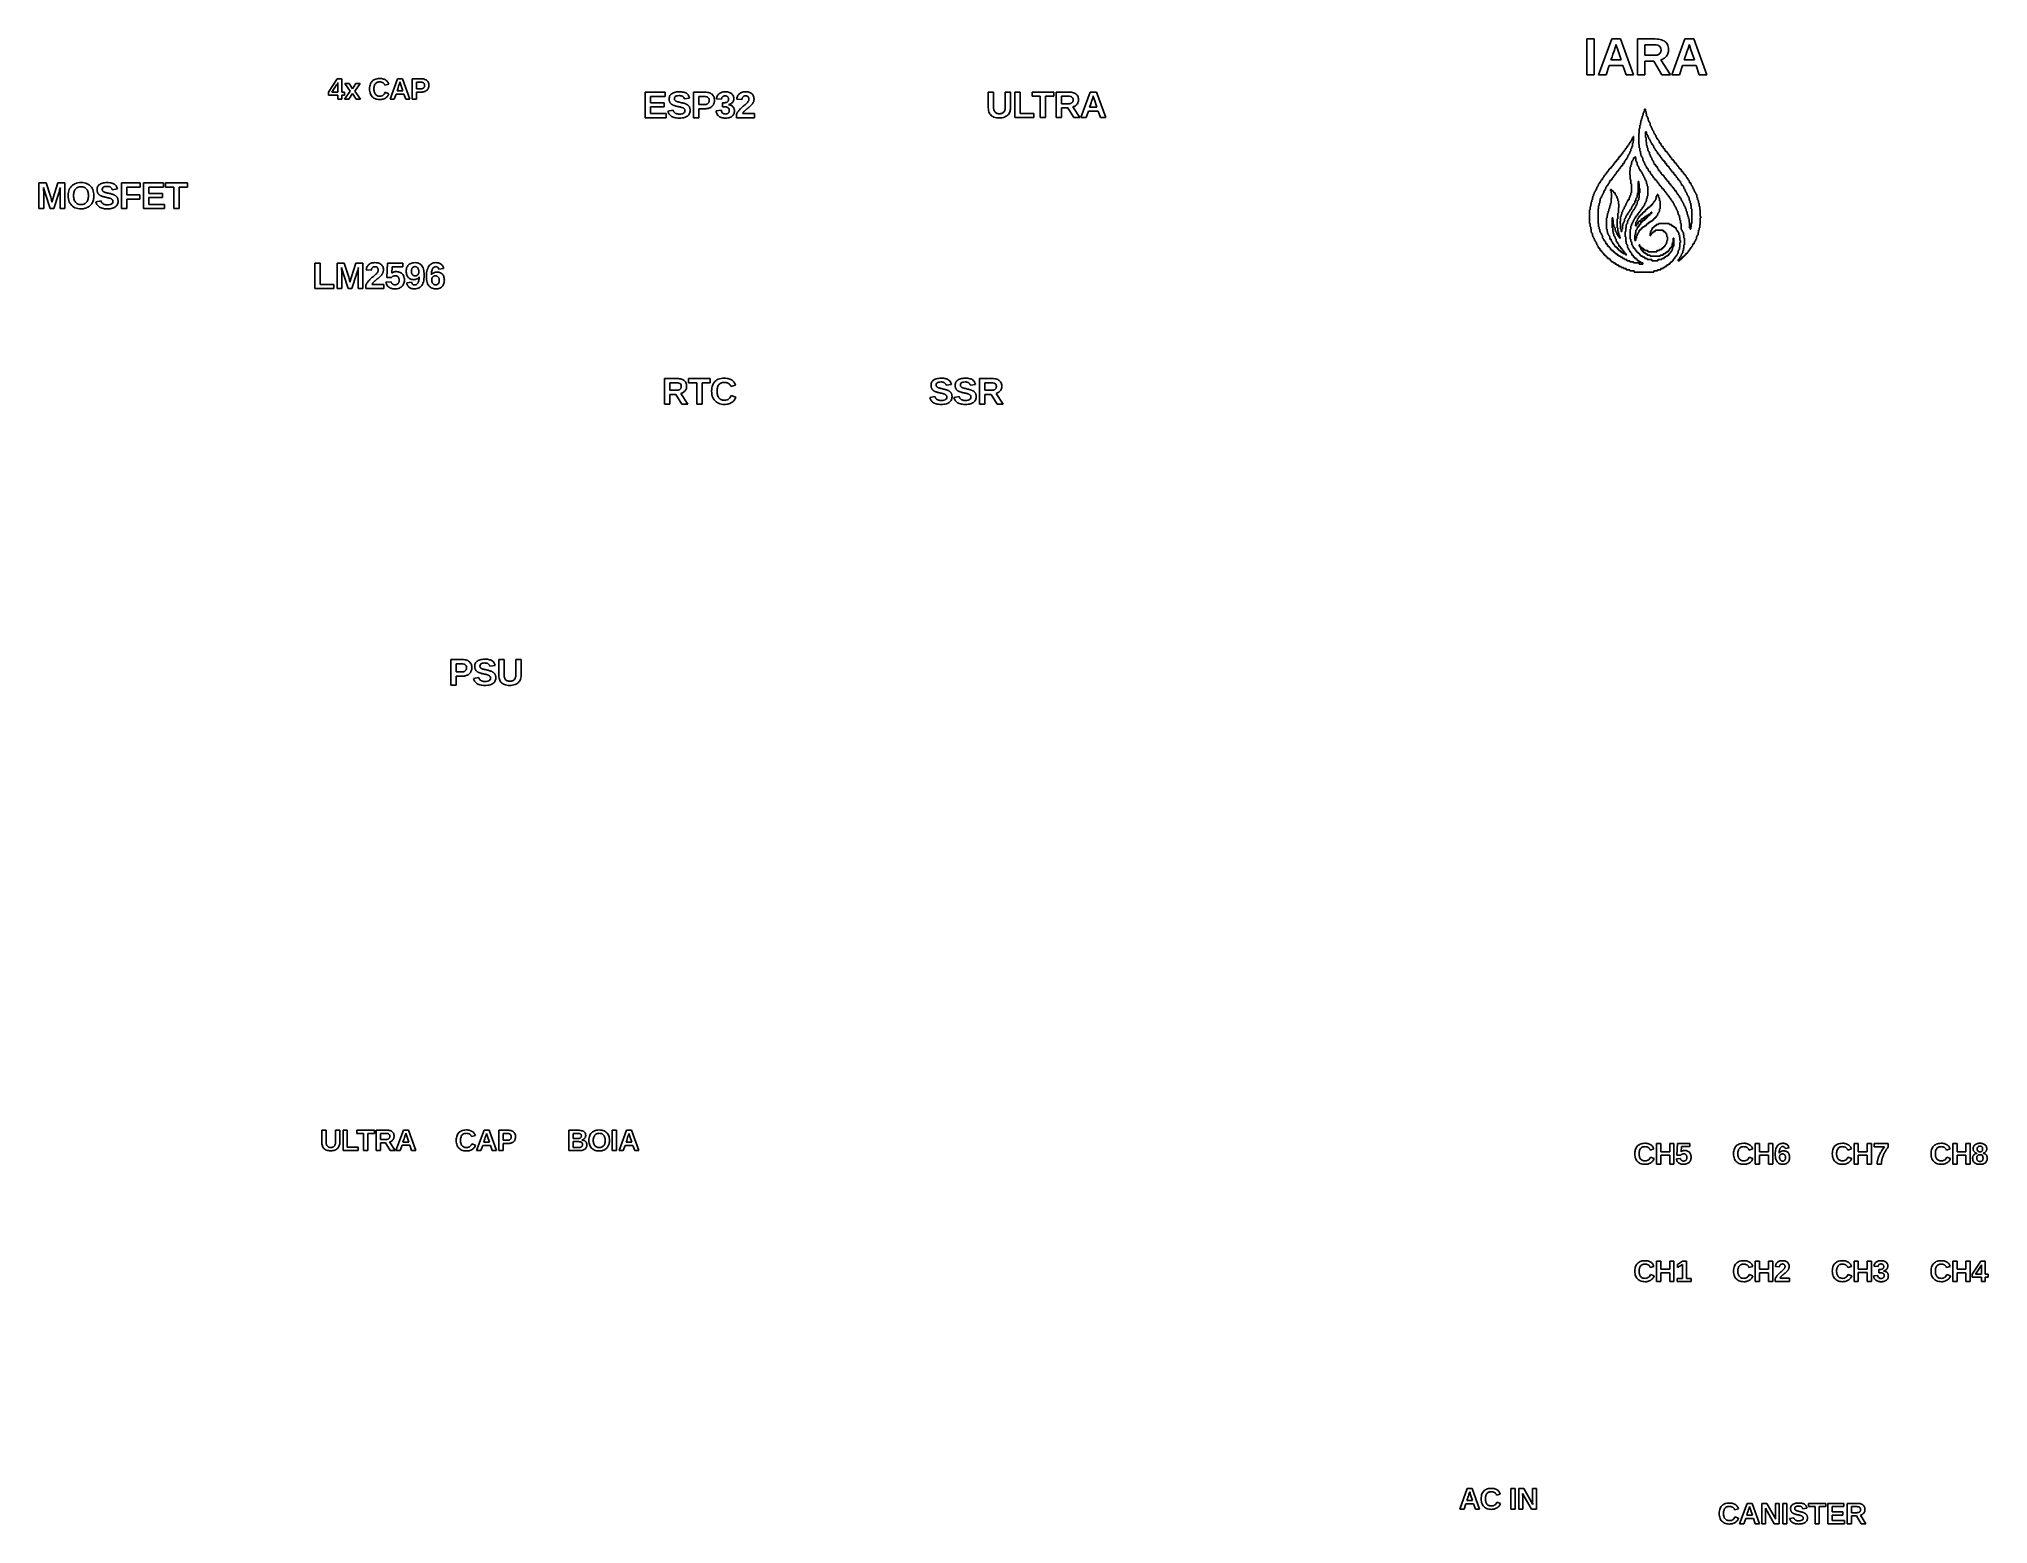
# Model space of a CAD drawing. Header units: metres. Extents: x -84 to 281, y -201 to 77.
import ezdxf

# ---------------------------------------------------------------- set-up
doc = ezdxf.new("R2010")
doc.units = ezdxf.units.M

msp = doc.modelspace()

# ---------------------------------------------------------------- linework, layer by layer
for p, q in [((207.697, 77.4224), (206.297, 77.4224)), ((206.297, 77.4224), (206.297, 70.7341)), ((207.697, 70.7341), (207.697, 77.4224)), ((210.966, 77.4224), (208.526, 70.7341)), ((212.618, 77.4224), (210.966, 77.4224)), ((215.048, 70.7341), (212.618, 77.4224)), ((219.133, 77.4224), (215.791, 77.4224)), ((215.791, 77.4224), (215.791, 70.7341)), ((219.463, 77.4119), (219.133, 77.4224)), ((219.772, 77.3804), (219.463, 77.4119)), ((220.058, 77.3278), (219.772, 77.3804)), ((220.322, 77.2542), (220.058, 77.3278)), ((220.563, 77.1596), (220.322, 77.2542)), ((220.782, 77.044), (220.563, 77.1596)), ((220.979, 76.9073), (220.782, 77.044)), ((221.152, 76.7511), (220.979, 76.9073)), ((221.298, 76.5764), (221.152, 76.7511)), ((224.679, 77.4224), (222.239, 70.7341)), ((226.331, 77.4224), (224.679, 77.4224)), ((228.761, 70.7341), (226.331, 77.4224)), ((210.833, 73.4968), (211.034, 74.0805)), ((212.756, 73.4968), (210.833, 73.4968)), ((211.034, 74.0805), (211.206, 74.5841)), ((211.206, 74.5841), (211.351, 75.0074)), ((211.351, 75.0074), (211.467, 75.3506)), ((211.467, 75.3506), (211.556, 75.6135)), ((211.556, 75.6135), (211.617, 75.7962)), ((211.617, 75.7962), (211.65, 75.8987)), ((211.65, 75.8987), (211.668, 75.9601)), ((211.668, 75.9601), (211.686, 76.0195)), ((211.686, 76.0195), (211.703, 76.0771)), ((211.703, 76.0771), (211.719, 76.1327)), ((211.719, 76.1327), (211.735, 76.1864)), ((211.735, 76.1864), (211.75, 76.2381)), ((211.75, 76.2381), (211.764, 76.2879)), ((211.764, 76.2879), (211.792, 76.3924)), ((211.792, 76.3924), (211.892, 76.0648)), ((211.892, 76.0648), (212.096, 75.4192)), ((212.096, 75.4192), (212.756, 73.4968)), ((217.191, 74.3607), (217.191, 76.3354)), ((217.191, 76.3354), (218.986, 76.3354)), ((219.024, 74.3607), (217.191, 74.3607)), ((217.191, 73.2737), (218.834, 73.2737)), ((217.191, 70.7341), (217.191, 73.2737)), ((218.834, 73.2737), (220.386, 70.7341)), ((218.986, 76.3354), (219.313, 76.3157)), ((219.186, 74.3661), (219.024, 74.3607)), ((219.337, 74.3824), (219.186, 74.3661)), ((219.313, 76.3157), (219.59, 76.2567)), ((219.476, 74.4095), (219.337, 74.3824)), ((219.603, 74.4475), (219.476, 74.4095)), ((219.59, 76.2567), (219.817, 76.1584)), ((219.719, 74.4963), (219.603, 74.4475)), ((219.823, 74.556), (219.719, 74.4963)), ((219.817, 76.1584), (219.993, 76.0207)), ((219.916, 74.6265), (219.823, 74.556)), ((219.997, 74.7068), (219.916, 74.6265)), ((219.993, 76.0207), (220.119, 75.8437)), ((220.065, 74.7958), (219.997, 74.7068)), ((220.121, 74.8936), (220.065, 74.7958)), ((220.119, 75.8437), (220.195, 75.6274)), ((220.164, 75), (220.121, 74.8936)), ((220.153, 73.5442), (220.342, 73.5975)), ((221.962, 70.7341), (220.153, 73.5442)), ((220.195, 75.1152), (220.164, 75)), ((220.195, 75.6274), (220.22, 75.3718)), ((220.214, 75.2392), (220.195, 75.1152)), ((220.22, 75.3718), (220.214, 75.2392)), ((220.342, 73.5975), (220.518, 73.6649)), ((220.518, 73.6649), (220.684, 73.7466)), ((220.684, 73.7466), (220.838, 73.8426)), ((220.838, 73.8426), (220.98, 73.9528)), ((220.98, 73.9528), (221.111, 74.0772)), ((221.111, 74.0772), (221.231, 74.2159)), ((221.231, 74.2159), (221.337, 74.3656)), ((221.417, 76.3835), (221.298, 76.5764)), ((221.337, 74.3656), (221.426, 74.5231)), ((221.51, 76.1723), (221.417, 76.3835)), ((221.426, 74.5231), (221.499, 74.6886)), ((221.499, 74.6886), (221.556, 74.8618)), ((221.577, 75.9428), (221.51, 76.1723)), ((221.556, 74.8618), (221.597, 75.043)), ((221.616, 75.6949), (221.577, 75.9428)), ((221.597, 75.043), (221.622, 75.2319)), ((221.63, 75.4287), (221.616, 75.6949)), ((221.622, 75.2319), (221.63, 75.4287)), ((224.546, 73.4968), (224.747, 74.0805)), ((226.469, 73.4968), (224.546, 73.4968)), ((224.747, 74.0805), (224.919, 74.5841)), ((224.919, 74.5841), (225.064, 75.0074)), ((225.064, 75.0074), (225.18, 75.3506)), ((225.18, 75.3506), (225.269, 75.6135)), ((225.269, 75.6135), (225.33, 75.7962)), ((225.33, 75.7962), (225.363, 75.8987)), ((225.363, 75.8987), (225.381, 75.9601)), ((225.381, 75.9601), (225.399, 76.0195)), ((225.399, 76.0195), (225.416, 76.0771)), ((225.416, 76.0771), (225.432, 76.1327)), ((225.432, 76.1327), (225.448, 76.1864)), ((225.448, 76.1864), (225.463, 76.2381)), ((225.463, 76.2381), (225.477, 76.2879)), ((225.477, 76.2879), (225.505, 76.3924)), ((225.505, 76.3924), (225.605, 76.0648)), ((225.605, 76.0648), (225.809, 75.4192)), ((225.809, 75.4192), (226.469, 73.4968)), ((-27.8003, 69.9544), (-29.4142, 67.4834)), ((-26.9485, 69.9544), (-27.8003, 69.9544)), ((-26.9485, 67.4779), (-26.9485, 69.9544)), ((-21.243, 69.5069), (-21.3718, 69.3538)), ((-21.0954, 69.6407), (-21.243, 69.5069)), ((-20.9299, 69.754), (-21.0954, 69.6407)), ((-20.7466, 69.8466), (-20.9299, 69.754)), ((-20.5455, 69.9187), (-20.7466, 69.8466)), ((-20.3266, 69.9702), (-20.5455, 69.9187)), ((-20.0898, 70.0011), (-20.3266, 69.9702)), ((-20.1075, 69.3546), (-19.9686, 69.3752)), ((-19.8352, 70.0114), (-20.0898, 70.0011)), ((-19.9686, 69.3752), (-19.8189, 69.382)), ((-19.6481, 70.0059), (-19.8352, 70.0114)), ((-19.8189, 69.382), (-19.7193, 69.3786)), ((-19.7193, 69.3786), (-19.6235, 69.3682)), ((-19.4712, 69.9893), (-19.6481, 70.0059)), ((-19.3044, 69.9618), (-19.4712, 69.9893)), ((-19.1479, 69.9232), (-19.3044, 69.9618)), ((-19.0015, 69.8737), (-19.1479, 69.9232)), ((-18.8654, 69.8131), (-19.0015, 69.8737)), ((-18.7394, 69.7415), (-18.8654, 69.8131)), ((-18.6236, 69.6592), (-18.7394, 69.7415)), ((-18.5182, 69.5665), (-18.6236, 69.6592)), ((-18.423, 69.4635), (-18.5182, 69.5665)), ((-18.3381, 69.3502), (-18.423, 69.4635)), ((-16.5058, 69.9544), (-17.9, 66.1325)), ((-15.5618, 69.9544), (-16.5058, 69.9544)), ((-14.173, 66.1325), (-15.5618, 69.9544)), ((-12.0317, 69.9544), (-13.7488, 69.9544)), ((-13.7488, 69.9544), (-13.7488, 66.1325)), ((-11.8421, 69.948), (-12.0317, 69.9544)), ((-11.6654, 69.9286), (-11.8421, 69.948)), ((-11.5016, 69.8964), (-11.6654, 69.9286)), ((-11.3506, 69.8512), (-11.5016, 69.8964)), ((-11.2126, 69.7932), (-11.3506, 69.8512)), ((-11.0875, 69.7222), (-11.2126, 69.7932)), ((-10.9752, 69.6384), (-11.0875, 69.7222)), ((-10.877, 69.5428), (-10.9752, 69.6384)), ((-10.7939, 69.4365), (-10.877, 69.5428)), ((-10.7259, 69.3195), (-10.7939, 69.4365)), ((206.297, 70.7341), (207.697, 70.7341)), ((208.526, 70.7341), (209.927, 70.7341)), ((209.927, 70.7341), (210.52, 72.443)), ((210.52, 72.443), (213.069, 72.443)), ((213.069, 72.443), (213.662, 70.7341)), ((213.662, 70.7341), (215.048, 70.7341)), ((215.791, 70.7341), (217.191, 70.7341)), ((220.386, 70.7341), (221.962, 70.7341)), ((222.239, 70.7341), (223.64, 70.7341)), ((223.64, 70.7341), (224.233, 72.443)), ((224.233, 72.443), (226.782, 72.443)), ((226.782, 72.443), (227.375, 70.7341)), ((227.375, 70.7341), (228.761, 70.7341)), ((-29.4142, 67.4834), (-29.4142, 66.911)), ((-29.4142, 66.911), (-27.6755, 66.911)), ((-28.7931, 67.4779), (-27.9061, 68.826)), ((-27.6755, 67.4779), (-28.7931, 67.4779)), ((-27.9061, 68.826), (-27.8557, 68.9054)), ((-27.8557, 68.9054), (-27.81, 68.9792)), ((-27.81, 68.9792), (-27.7689, 69.0475)), ((-27.7689, 69.0475), (-27.7325, 69.1103)), ((-27.7325, 69.1103), (-27.7007, 69.1676)), ((-27.7007, 69.1676), (-27.6736, 69.2193)), ((-27.6753, 68.7707), (-27.6755, 68.7284)), ((-27.6755, 68.7284), (-27.6755, 67.4779)), ((-27.6755, 66.911), (-27.6755, 66.1325)), ((-27.6755, 66.1325), (-26.9485, 66.1325)), ((-27.6747, 68.814), (-27.6753, 68.7707)), ((-27.6738, 68.8584), (-27.6747, 68.814)), ((-27.6724, 68.9037), (-27.6738, 68.8584)), ((-27.6736, 69.2193), (-27.6511, 69.2654)), ((-27.6707, 68.95), (-27.6724, 68.9037)), ((-27.6685, 68.9974), (-27.6707, 68.95)), ((-27.666, 69.0457), (-27.6685, 68.9974)), ((-27.6634, 69.092), (-27.666, 69.0457)), ((-27.6609, 69.1334), (-27.6634, 69.092)), ((-27.6586, 69.1698), (-27.6609, 69.1334)), ((-27.6565, 69.2012), (-27.6586, 69.1698)), ((-27.6545, 69.2276), (-27.6565, 69.2012)), ((-27.6527, 69.249), (-27.6545, 69.2276)), ((-27.6511, 69.2654), (-27.6527, 69.249)), ((-26.4386, 67.4779), (-26.9485, 67.4779)), ((-26.9485, 66.911), (-26.4386, 66.911)), ((-26.9485, 66.1325), (-26.9485, 66.911)), ((-25.3689, 67.6488), (-26.4431, 66.1325)), ((-26.4431, 66.1325), (-25.632, 66.1325)), ((-26.4386, 66.911), (-26.4386, 67.4779)), ((-25.5696, 69.0674), (-26.3915, 69.0674)), ((-26.3915, 69.0674), (-25.3689, 67.6488)), ((-25.632, 66.1325), (-24.943, 67.1958)), ((-24.943, 68.1072), (-25.5696, 69.0674)), ((-24.3191, 69.0674), (-24.943, 68.1072)), ((-24.943, 67.1958), (-24.2595, 66.1325)), ((-24.5145, 67.657), (-23.4919, 69.0674)), ((-23.4322, 66.1325), (-24.5145, 67.657)), ((-23.4919, 69.0674), (-24.3191, 69.0674)), ((-24.2595, 66.1325), (-23.4322, 66.1325)), ((-21.7186, 68.3211), (-21.7285, 68.0611)), ((-21.7285, 68.0611), (-21.7182, 67.8015)), ((-21.6889, 68.5633), (-21.7186, 68.3211)), ((-21.7182, 67.8015), (-21.6874, 67.5588)), ((-21.6393, 68.7877), (-21.6889, 68.5633)), ((-21.6874, 67.5588), (-21.6361, 67.3331)), ((-21.57, 68.9942), (-21.6393, 68.7877)), ((-21.6361, 67.3331), (-21.5642, 67.1245)), ((-21.4808, 69.1829), (-21.57, 68.9942)), ((-21.5642, 67.1245), (-21.4718, 66.9328)), ((-21.3718, 69.3538), (-21.4808, 69.1829)), ((-21.4718, 66.9328), (-21.3589, 66.7581)), ((-21.3589, 66.7581), (-21.2254, 66.6004)), ((-21.2254, 66.6004), (-21.073, 66.4619)), ((-21.073, 66.4619), (-20.9036, 66.3447)), ((-20.9229, 68.0611), (-20.9171, 68.2399)), ((-20.917, 67.8791), (-20.9229, 68.0611)), ((-20.9171, 68.2399), (-20.9, 68.4061)), ((-20.8993, 67.7099), (-20.917, 67.8791)), ((-20.9036, 66.3447), (-20.7171, 66.2488)), ((-20.9, 68.4061), (-20.8713, 68.5595)), ((-20.8698, 67.5534), (-20.8993, 67.7099)), ((-20.8713, 68.5595), (-20.8312, 68.7001)), ((-20.8286, 67.4097), (-20.8698, 67.5534)), ((-20.8312, 68.7001), (-20.7796, 68.828)), ((-20.7755, 67.2786), (-20.8286, 67.4097)), ((-20.7796, 68.828), (-20.7166, 68.9432)), ((-20.7106, 67.1603), (-20.7755, 67.2786)), ((-20.7171, 66.2488), (-20.5134, 66.1742)), ((-20.7166, 68.9432), (-20.6422, 69.0457)), ((-20.634, 67.0547), (-20.7106, 67.1603)), ((-20.6422, 69.0457), (-20.5566, 69.1349)), ((-20.5462, 66.9626), (-20.634, 67.0547)), ((-20.5566, 69.1349), (-20.4604, 69.2104)), ((-20.448, 66.8847), (-20.5462, 66.9626)), ((-20.5134, 66.1742), (-20.2927, 66.1209)), ((-20.4604, 69.2104), (-20.3534, 69.2722)), ((-20.3393, 66.8209), (-20.448, 66.8847)), ((-20.3534, 69.2722), (-20.2358, 69.3203)), ((-20.2202, 66.7713), (-20.3393, 66.8209)), ((-20.2927, 66.1209), (-20.0549, 66.0889)), ((-20.2358, 69.3203), (-20.1075, 69.3546)), ((-20.0905, 66.7359), (-20.2202, 66.7713)), ((-19.9505, 66.7146), (-20.0905, 66.7359)), ((-20.0549, 66.0889), (-19.7999, 66.0783)), ((-19.7999, 66.7076), (-19.9505, 66.7146)), ((-19.602, 66.7224), (-19.7999, 66.7076)), ((-19.7999, 66.0783), (-19.6299, 66.0838)), ((-19.6299, 66.0838), (-19.4668, 66.1003)), ((-19.6235, 69.3682), (-19.5315, 69.3509)), ((-19.4222, 66.7669), (-19.602, 66.7224)), ((-19.5315, 69.3509), (-19.4434, 69.3267)), ((-19.4668, 66.1003), (-19.3108, 66.1278)), ((-19.4434, 69.3267), (-19.359, 69.2956)), ((-19.2604, 66.8411), (-19.4222, 66.7669)), ((-19.359, 69.2956), (-19.2785, 69.2575)), ((-19.3108, 66.1278), (-19.1618, 66.1664)), ((-19.2785, 69.2575), (-19.2018, 69.2125)), ((-19.1166, 66.9449), (-19.2604, 66.8411)), ((-19.2018, 69.2125), (-19.1305, 69.1617)), ((-19.1618, 66.1664), (-19.0198, 66.216)), ((-19.1305, 69.1617), (-19.0663, 69.106)), ((-18.9909, 67.0784), (-19.1166, 66.9449)), ((-19.0663, 69.106), (-19.0091, 69.0456)), ((-19.0198, 66.216), (-18.8849, 66.2766)), ((-19.0091, 69.0456), (-18.9589, 68.9803)), ((-18.8832, 67.2416), (-18.9909, 67.0784)), ((-18.9589, 68.9803), (-18.9158, 68.9102)), ((-18.9158, 68.9102), (-18.8797, 68.8352)), ((-18.8849, 66.2766), (-18.757, 66.3481)), ((-18.7936, 67.4345), (-18.8832, 67.2416)), ((-18.8797, 68.8352), (-18.8506, 68.7555)), ((-18.8506, 68.7555), (-18.1453, 68.9481)), ((-18.0965, 67.1714), (-18.7936, 67.4345)), ((-18.757, 66.3481), (-18.6369, 66.431)), ((-18.6369, 66.431), (-18.5254, 66.5255)), ((-18.5254, 66.5255), (-18.4224, 66.6315)), ((-18.4224, 66.6315), (-18.3281, 66.7491)), ((-18.2635, 69.2265), (-18.3381, 69.3502)), ((-18.3281, 66.7491), (-18.2423, 66.8783)), ((-18.1993, 69.0925), (-18.2635, 69.2265)), ((-18.2423, 66.8783), (-18.1651, 67.0191)), ((-18.1453, 68.9481), (-18.1993, 69.0925)), ((-18.1651, 67.0191), (-18.0965, 67.1714)), ((-17.9, 66.1325), (-17.0999, 66.1325)), ((-17.0999, 66.1325), (-16.7608, 67.109)), ((-16.7608, 67.109), (-15.3042, 67.109)), ((-16.5818, 67.7112), (-16.4673, 68.0448)), ((-15.4832, 67.7112), (-16.5818, 67.7112)), ((-16.4673, 68.0448), (-16.3687, 68.3325)), ((-16.3687, 68.3325), (-16.2861, 68.5744)), ((-16.2861, 68.5744), (-16.2195, 68.7705)), ((-16.2195, 68.7705), (-16.1688, 68.9207)), ((-16.1688, 68.9207), (-16.134, 69.0251)), ((-16.134, 69.0251), (-16.1152, 69.0837)), ((-16.1152, 69.0837), (-16.1046, 69.1188)), ((-16.1046, 69.1188), (-16.0944, 69.1528)), ((-16.0944, 69.1528), (-16.0847, 69.1857)), ((-16.0847, 69.1857), (-16.0753, 69.2174)), ((-16.0753, 69.2174), (-16.0665, 69.2481)), ((-16.0665, 69.2481), (-16.0581, 69.2777)), ((-16.0581, 69.2777), (-16.0501, 69.3061)), ((-16.0501, 69.3061), (-16.0338, 69.3658)), ((-16.0338, 69.3658), (-15.9769, 69.1786)), ((-15.9769, 69.1786), (-15.8602, 68.8097)), ((-15.8602, 68.8097), (-15.4832, 67.7112)), ((-15.3042, 67.109), (-14.9651, 66.1325)), ((-14.9651, 66.1325), (-14.173, 66.1325)), ((-13.7488, 66.1325), (-12.9486, 66.1325)), ((-12.9486, 68.0936), (-12.9486, 69.3333)), ((-12.9486, 69.3333), (-12.1212, 69.3333)), ((-12.0996, 68.0936), (-12.9486, 68.0936)), ((-12.9486, 67.4779), (-11.9992, 67.4779)), ((-12.9486, 66.1325), (-12.9486, 67.4779)), ((-12.1212, 69.3333), (-11.9327, 69.321)), ((-12.0081, 68.097), (-12.0996, 68.0936)), ((-11.9229, 68.107), (-12.0081, 68.097)), ((-11.9992, 67.4779), (-11.8784, 67.4811)), ((-11.9327, 69.321), (-11.7731, 69.2841)), ((-11.8438, 68.1238), (-11.9229, 68.107)), ((-11.8784, 67.4811), (-11.7624, 67.4909)), ((-11.771, 68.1472), (-11.8438, 68.1238)), ((-11.7731, 69.2841), (-11.6426, 69.2226)), ((-11.7043, 68.1774), (-11.771, 68.1472)), ((-11.7624, 67.4909), (-11.6512, 67.507)), ((-11.6439, 68.2142), (-11.7043, 68.1774)), ((-11.6512, 67.507), (-11.5448, 67.5297)), ((-11.5896, 68.2577), (-11.6439, 68.2142)), ((-11.6426, 69.2226), (-11.5411, 69.1366)), ((-11.5421, 68.3076), (-11.5896, 68.2577)), ((-11.5448, 67.5297), (-11.4433, 67.5589)), ((-11.5019, 68.3634), (-11.5421, 68.3076)), ((-11.5411, 69.1366), (-11.4686, 69.026)), ((-11.469, 68.425), (-11.5019, 68.3634)), ((-11.4435, 68.4927), (-11.469, 68.425)), ((-11.4686, 69.026), (-11.4251, 68.8908)), ((-11.4252, 68.5662), (-11.4435, 68.4927)), ((-11.4433, 67.5589), (-11.3465, 67.5945)), ((-11.4142, 68.6457), (-11.4252, 68.5662)), ((-11.4251, 68.8908), (-11.4106, 68.731)), ((-11.4106, 68.731), (-11.4142, 68.6457)), ((-11.3465, 67.5945), (-11.2546, 67.6366)), ((-11.2546, 67.6366), (-11.168, 67.6846)), ((-11.168, 67.6846), (-11.0874, 67.738)), ((-11.0874, 67.738), (-11.0127, 67.7968)), ((-11.0127, 67.7968), (-10.944, 67.8609)), ((-10.944, 67.8609), (-10.8811, 67.9304)), ((-10.8811, 67.9304), (-10.8242, 68.0052)), ((-10.8242, 68.0052), (-10.7732, 68.0855)), ((-10.7732, 68.0855), (-10.7285, 68.17)), ((-10.7285, 68.17), (-10.6908, 68.2578)), ((-10.673, 69.1918), (-10.7259, 69.3195)), ((-10.6908, 68.2578), (-10.6599, 68.3487)), ((-10.6352, 69.0534), (-10.673, 69.1918)), ((-10.6599, 68.3487), (-10.6358, 68.4429)), ((-10.6358, 68.4429), (-10.6187, 68.5402)), ((-10.6125, 68.9044), (-10.6352, 69.0534)), ((-10.6187, 68.5402), (-10.6084, 68.6408)), ((-10.605, 68.7446), (-10.6125, 68.9044)), ((-10.6084, 68.6408), (-10.605, 68.7446)), ((33.6647, 67.4477), (29.9079, 67.4477)), ((29.9079, 67.4477), (29.9079, 62.6703)), ((30.9081, 65.4743), (30.9081, 66.6747)), ((30.9081, 66.6747), (33.6647, 66.6747)), ((33.6647, 66.6747), (33.6647, 67.4477)), ((34.4005, 66.3618), (34.3906, 66.183)), ((34.3906, 66.183), (34.3919, 66.1115)), ((34.3919, 66.1115), (34.396, 66.0424)), ((34.396, 66.0424), (34.4027, 65.9756)), ((34.4303, 66.5283), (34.4005, 66.3618)), ((34.4027, 65.9756), (34.4121, 65.9112)), ((34.4121, 65.9112), (34.4243, 65.8491)), ((34.4243, 65.8491), (34.4391, 65.7894)), ((34.4799, 66.6824), (34.4303, 66.5283)), ((34.4391, 65.7894), (34.4566, 65.7321)), ((34.4566, 65.7321), (34.4766, 65.6769)), ((34.5494, 66.824), (34.4799, 66.6824)), ((34.6388, 66.9533), (34.5494, 66.824)), ((34.748, 67.0702), (34.6388, 66.9533)), ((34.8771, 67.1748), (34.748, 67.0702)), ((35.0251, 67.2661), (34.8771, 67.1748)), ((35.1913, 67.3433), (35.0251, 67.2661)), ((35.3754, 67.4065), (35.1913, 67.3433)), ((35.3637, 66.2407), (35.3822, 66.3918)), ((35.3656, 66.1888), (35.3637, 66.2407)), ((35.3715, 66.1396), (35.3656, 66.1888)), ((35.3814, 66.0932), (35.3715, 66.1396)), ((35.5776, 67.4557), (35.3754, 67.4065)), ((35.3952, 66.0497), (35.3814, 66.0932)), ((35.3822, 66.3918), (35.4378, 66.5196)), ((35.4129, 66.0088), (35.3952, 66.0497)), ((35.4346, 65.9707), (35.4129, 66.0088)), ((35.4603, 65.9355), (35.4346, 65.9707)), ((35.4378, 66.5196), (35.5306, 66.6243)), ((35.4898, 65.9023), (35.4603, 65.9355)), ((35.5231, 65.8706), (35.4898, 65.9023)), ((35.5602, 65.8403), (35.5231, 65.8706)), ((35.5306, 66.6243), (35.6604, 66.7056)), ((35.6012, 65.8115), (35.5602, 65.8403)), ((35.7979, 67.4908), (35.5776, 67.4557)), ((35.6459, 65.7841), (35.6012, 65.8115)), ((35.6944, 65.7582), (35.6459, 65.7841)), ((35.6604, 66.7056), (35.8273, 66.7638)), ((35.7467, 65.7337), (35.6944, 65.7582)), ((35.809, 65.7091), (35.7467, 65.7337)), ((36.0363, 67.5119), (35.7979, 67.4908)), ((35.8273, 66.7638), (36.0313, 66.7986)), ((36.0313, 66.7986), (36.2724, 66.8103)), ((36.2927, 67.5189), (36.0363, 67.5119)), ((36.2724, 66.8103), (36.3904, 66.8071)), ((36.5374, 67.5132), (36.2927, 67.5189)), ((36.3904, 66.8071), (36.5003, 66.7975)), ((36.5003, 66.7975), (36.6021, 66.7816)), ((36.7642, 67.4962), (36.5374, 67.5132)), ((36.6021, 66.7816), (36.6958, 66.7593)), ((36.6958, 66.7593), (36.7814, 66.7307)), ((36.9728, 67.4678), (36.7642, 67.4962)), ((36.7814, 66.7307), (36.859, 66.6956)), ((36.859, 66.6956), (36.9284, 66.6543)), ((36.9284, 66.6543), (36.9907, 66.6066)), ((37.1634, 67.4281), (36.9728, 67.4678)), ((36.9907, 66.6066), (37.0466, 66.5527)), ((37.0466, 66.5527), (37.0963, 66.4926)), ((37.0963, 66.4926), (37.1396, 66.4262)), ((37.1396, 66.4262), (37.1767, 66.3536)), ((37.336, 67.377), (37.1634, 67.4281)), ((37.1767, 66.3536), (37.2074, 66.2748)), ((37.2074, 66.2748), (37.2319, 66.1898)), ((37.2319, 66.1898), (38.2016, 66.322)), ((37.4904, 67.3146), (37.336, 67.377)), ((37.6269, 67.2409), (37.4904, 67.3146)), ((37.7478, 67.154), (37.6269, 67.2409)), ((37.8558, 67.0524), (37.7478, 67.154)), ((37.9508, 66.9359), (37.8558, 67.0524)), ((38.0329, 66.8047), (37.9508, 66.9359)), ((38.1021, 66.6586), (38.0329, 66.8047)), ((38.1583, 66.4977), (38.1021, 66.6586)), ((38.2016, 66.322), (38.1583, 66.4977)), ((41.1008, 67.4477), (38.9545, 67.4477)), ((38.9545, 67.4477), (38.9545, 62.6703)), ((39.9548, 65.1217), (39.9548, 66.6712)), ((39.9548, 66.6712), (40.9889, 66.6712)), ((40.9889, 66.6712), (41.2246, 66.6559)), ((41.3379, 67.4396), (41.1008, 67.4477)), ((41.2246, 66.6559), (41.424, 66.6098)), ((41.5588, 67.4155), (41.3379, 67.4396)), ((41.424, 66.6098), (41.5872, 66.533)), ((41.7635, 67.3752), (41.5588, 67.4155)), ((41.5872, 66.533), (41.7141, 66.4255)), ((41.7141, 66.4255), (41.8048, 66.2872)), ((41.9522, 67.3187), (41.7635, 67.3752)), ((41.8048, 66.2872), (41.8591, 66.1182)), ((41.8727, 65.8118), (41.859, 65.7124)), ((41.8591, 66.1182), (41.8773, 65.9185)), ((41.8773, 65.9185), (41.8727, 65.8118)), ((42.1247, 67.2462), (41.9522, 67.3187)), ((42.2811, 67.1575), (42.1247, 67.2462)), ((42.4214, 67.0527), (42.2811, 67.1575)), ((42.5442, 66.9332), (42.4214, 67.0527)), ((42.6481, 66.8003), (42.5442, 66.9332)), ((42.7332, 66.654), (42.6481, 66.8003)), ((42.7993, 66.4944), (42.7332, 66.654)), ((42.8465, 66.3215), (42.7993, 66.4944)), ((42.8748, 66.1351), (42.8465, 66.3215)), ((42.8671, 65.68), (42.88, 65.8057)), ((42.8843, 65.9355), (42.8748, 66.1351)), ((42.88, 65.8057), (42.8843, 65.9355)), ((43.2828, 66.3742), (43.2541, 66.2034)), ((43.2541, 66.2034), (44.2069, 66.1355)), ((43.3264, 66.5341), (43.2828, 66.3742)), ((43.3847, 66.6831), (43.3264, 66.5341)), ((43.4578, 66.8211), (43.3847, 66.6831)), ((43.5458, 66.9482), (43.4578, 66.8211)), ((43.6485, 67.0644), (43.5458, 66.9482)), ((43.7661, 67.1697), (43.6485, 67.0644)), ((43.8965, 67.2623), (43.7661, 67.1697)), ((44.0379, 67.3407), (43.8965, 67.2623)), ((44.1902, 67.4049), (44.0379, 67.3407)), ((44.3534, 67.4548), (44.1902, 67.4049)), ((44.2069, 66.1355), (44.2178, 66.218)), ((44.2178, 66.218), (44.235, 66.295)), ((44.235, 66.295), (44.2585, 66.3664)), ((44.2585, 66.3664), (44.2883, 66.4322)), ((44.2883, 66.4322), (44.3243, 66.4926)), ((44.3243, 66.4926), (44.3667, 66.5474)), ((44.5276, 67.4904), (44.3534, 67.4548)), ((44.3667, 66.5474), (44.4154, 66.5966)), ((44.4154, 66.5966), (44.4695, 66.6398)), ((44.4695, 66.6398), (44.5283, 66.6764)), ((44.7127, 67.5118), (44.5276, 67.4904)), ((44.5283, 66.6764), (44.5917, 66.7063)), ((44.5917, 66.7063), (44.6598, 66.7295)), ((44.6598, 66.7295), (44.7325, 66.7461)), ((44.9087, 67.5189), (44.7127, 67.5118)), ((44.7325, 66.7461), (44.8098, 66.7561)), ((44.8098, 66.7561), (44.8918, 66.7594)), ((44.8918, 66.7594), (44.9788, 66.756)), ((45.1161, 67.512), (44.9087, 67.5189)), ((44.9788, 66.756), (45.0596, 66.7457)), ((45.0596, 66.7457), (45.1344, 66.7286)), ((45.3102, 67.4914), (45.1161, 67.512)), ((45.1344, 66.7286), (45.2029, 66.7046)), ((45.2029, 66.7046), (45.2653, 66.6738)), ((45.2653, 66.6738), (45.3215, 66.6361)), ((45.4909, 67.4569), (45.3102, 67.4914)), ((45.3215, 66.6361), (45.3716, 66.5916)), ((45.3716, 66.5916), (45.4152, 66.541)), ((45.4305, 65.7566), (45.384, 65.6999)), ((45.4152, 66.541), (45.4521, 66.4853)), ((45.4685, 65.8193), (45.4305, 65.7566)), ((45.4521, 66.4853), (45.4823, 66.4243)), ((45.498, 65.8878), (45.4685, 65.8193)), ((45.4823, 66.4243), (45.5058, 66.3582)), ((45.6583, 67.4087), (45.4909, 67.4569)), ((45.5191, 65.9623), (45.498, 65.8878)), ((45.5058, 66.3582), (45.5226, 66.2869)), ((45.5318, 66.0426), (45.5191, 65.9623)), ((45.5226, 66.2869), (45.5327, 66.2104)), ((45.536, 66.1288), (45.5318, 66.0426)), ((45.5327, 66.2104), (45.536, 66.1288)), ((45.8123, 67.3468), (45.6583, 67.4087)), ((45.9529, 67.271), (45.8123, 67.3468)), ((46.0802, 67.1815), (45.9529, 67.271)), ((46.1922, 67.0798), (46.0802, 67.1815)), ((46.2869, 66.9676), (46.1922, 67.0798)), ((46.3645, 66.8447), (46.2869, 66.9676)), ((46.4248, 66.7113), (46.3645, 66.8447)), ((46.3682, 65.6893), (46.4165, 65.7879)), ((46.4165, 65.7879), (46.4541, 65.8931)), ((46.4679, 66.5672), (46.4248, 66.7113)), ((46.4541, 65.8931), (46.4809, 66.0047)), ((46.4937, 66.4126), (46.4679, 66.5672)), ((46.4809, 66.0047), (46.497, 66.1228)), ((46.5023, 66.2474), (46.4937, 66.4126)), ((46.497, 66.1228), (46.5023, 66.2474)), ((47.0965, 66.3393), (47.0664, 66.1559)), ((47.0664, 66.1559), (48.026, 66.1016)), ((47.1402, 66.5099), (47.0965, 66.3393)), ((47.1975, 66.6676), (47.1402, 66.5099)), ((47.2685, 66.8124), (47.1975, 66.6676)), ((47.3531, 66.9444), (47.2685, 66.8124)), ((47.4513, 67.0634), (47.3531, 66.9444)), ((47.5632, 67.1697), (47.4513, 67.0634)), ((47.6879, 67.2623), (47.5632, 67.1697)), ((47.825, 67.3407), (47.6879, 67.2623)), ((47.9743, 67.4049), (47.825, 67.3407)), ((48.1358, 67.4548), (47.9743, 67.4049)), ((48.026, 66.1016), (48.0418, 66.1922)), ((48.0418, 66.1922), (48.0624, 66.2761)), ((48.0624, 66.2761), (48.0875, 66.3533)), ((48.0875, 66.3533), (48.1173, 66.4238)), ((48.1173, 66.4238), (48.1517, 66.4876)), ((48.3096, 67.4904), (48.1358, 67.4548)), ((48.1517, 66.4876), (48.1908, 66.5446)), ((48.1908, 66.5446), (48.2345, 66.595)), ((48.2345, 66.595), (48.2835, 66.6386)), ((48.2835, 66.6386), (48.3383, 66.6755)), ((48.4956, 67.5118), (48.3096, 67.4904)), ((48.3383, 66.6755), (48.399, 66.7057)), ((48.399, 66.7057), (48.4656, 66.7292)), ((48.4656, 66.7292), (48.5381, 66.746)), ((48.6939, 67.5189), (48.4956, 67.5118)), ((48.5381, 66.746), (48.6165, 66.756)), ((48.6165, 66.756), (48.7007, 66.7594)), ((48.9075, 67.5117), (48.6939, 67.5189)), ((48.7007, 66.7594), (48.8671, 66.7467)), ((48.8671, 66.7467), (49.0079, 66.7085)), ((49.1063, 67.4901), (48.9075, 67.5117)), ((49.0079, 66.7085), (49.1231, 66.6448)), ((49.2905, 67.4541), (49.1063, 67.4901)), ((49.1231, 66.6448), (49.2127, 66.5557)), ((49.225, 65.767), (49.1797, 65.6921)), ((49.2127, 66.5557), (49.2767, 66.4411)), ((49.2621, 65.8416), (49.225, 65.767)), ((49.2909, 65.9157), (49.2621, 65.8416)), ((49.2767, 66.4411), (49.3152, 66.301)), ((49.4601, 67.4037), (49.2905, 67.4541)), ((49.3115, 65.9894), (49.2909, 65.9157)), ((49.3238, 66.0626), (49.3115, 65.9894)), ((49.3152, 66.301), (49.328, 66.1355)), ((49.328, 66.1355), (49.3238, 66.0626)), ((49.6149, 67.339), (49.4601, 67.4037)), ((49.7551, 67.2598), (49.6149, 67.339)), ((49.8806, 67.1663), (49.7551, 67.2598)), ((49.9904, 67.0597), (49.8806, 67.1663)), ((50.0833, 66.9415), (49.9904, 67.0597)), ((50.1592, 66.8117), (50.0833, 66.9415)), ((50.2183, 66.6703), (50.1592, 66.8117)), ((50.1971, 65.6481), (50.2268, 65.7296)), ((50.2605, 66.5172), (50.2183, 66.6703)), ((50.2268, 65.7296), (50.2511, 65.8136)), ((50.2511, 65.8136), (50.27, 65.9003)), ((50.2859, 66.3525), (50.2605, 66.5172)), ((50.27, 65.9003), (50.2835, 65.9897)), ((50.2835, 65.9897), (50.2916, 66.0816)), ((50.2943, 66.1762), (50.2859, 66.3525)), ((50.2916, 66.0816), (50.2943, 66.1762)), ((95.1802, 67.479), (94.1799, 67.479)), ((94.1799, 67.479), (94.1799, 64.4918)), ((95.1802, 64.5698), (95.1802, 67.479)), ((98.3538, 67.479), (97.3535, 67.479)), ((97.3535, 67.479), (97.3535, 64.6037)), ((98.3538, 64.5427), (98.3538, 67.479)), ((100.125, 67.479), (99.1249, 67.479)), ((99.1249, 67.479), (99.1249, 62.7016)), ((100.125, 63.4746), (100.125, 67.479)), ((106.467, 67.479), (102.378, 67.479)), ((102.378, 67.479), (102.378, 66.7059)), ((102.378, 66.7059), (103.92, 66.7059)), ((103.92, 66.7059), (103.92, 62.7016)), ((104.921, 66.7059), (106.467, 66.7059)), ((104.921, 62.7016), (104.921, 66.7059)), ((106.467, 66.7059), (106.467, 67.479)), ((109.294, 67.479), (106.907, 67.479)), ((106.907, 67.479), (106.907, 62.7016)), ((107.907, 65.292), (107.907, 66.7025)), ((107.907, 66.7025), (109.189, 66.7025)), ((109.189, 66.7025), (109.422, 66.6885)), ((109.53, 67.4715), (109.294, 67.479)), ((109.422, 66.6885), (109.62, 66.6463)), ((109.75, 67.4489), (109.53, 67.4715)), ((109.62, 66.6463), (109.782, 66.5761)), ((109.954, 67.4114), (109.75, 67.4489)), ((109.782, 66.5761), (109.908, 66.4778)), ((109.908, 66.4778), (109.998, 66.3513)), ((110.143, 67.3588), (109.954, 67.4114)), ((109.998, 66.3513), (110.052, 66.1968)), ((110.03, 65.7487), (109.999, 65.6727)), ((110.052, 65.831), (110.03, 65.7487)), ((110.052, 66.1968), (110.07, 66.0142)), ((110.066, 65.9195), (110.052, 65.831)), ((110.07, 66.0142), (110.066, 65.9195)), ((110.315, 67.2912), (110.143, 67.3588)), ((110.472, 67.2087), (110.315, 67.2912)), ((110.613, 67.1111), (110.472, 67.2087)), ((110.736, 66.9994), (110.613, 67.1111)), ((110.84, 66.8747), (110.736, 66.9994)), ((110.925, 66.7369), (110.84, 66.8747)), ((110.992, 66.586), (110.925, 66.7369)), ((111.039, 66.4221), (110.992, 66.586)), ((111.025, 65.65), (111.054, 65.7793)), ((111.068, 66.245), (111.039, 66.4221)), ((111.054, 65.7793), (111.071, 65.9143)), ((111.077, 66.0549), (111.068, 66.245)), ((111.071, 65.9143), (111.077, 66.0549)), ((113.255, 67.479), (111.513, 62.7016)), ((114.435, 67.479), (113.255, 67.479)), ((113.427, 65.4516), (113.53, 65.754)), ((113.53, 65.754), (113.613, 65.9991)), ((113.613, 65.9991), (113.677, 66.1868)), ((113.677, 66.1868), (113.72, 66.3174)), ((113.72, 66.3174), (113.744, 66.3905)), ((113.744, 66.3905), (113.757, 66.4344)), ((113.757, 66.4344), (113.77, 66.4769)), ((113.77, 66.4769), (113.782, 66.518)), ((113.782, 66.518), (113.793, 66.5577)), ((113.793, 66.5577), (113.804, 66.5961)), ((113.804, 66.5961), (113.815, 66.633)), ((113.815, 66.633), (113.825, 66.6686)), ((113.825, 66.6686), (113.845, 66.7432)), ((113.845, 66.7432), (113.917, 66.5092)), ((113.917, 66.5092), (114.062, 66.0481)), ((114.062, 66.0481), (114.534, 64.6749)), ((116.171, 62.7016), (114.435, 67.479)), ((29.9079, 62.6703), (33.8037, 62.6703)), ((33.4579, 65.4743), (30.9081, 65.4743)), ((30.9081, 63.4434), (30.9081, 64.7013)), ((30.9081, 64.7013), (33.4579, 64.7013)), ((33.8037, 63.4434), (30.9081, 63.4434)), ((33.4579, 64.7013), (33.4579, 65.4743)), ((33.8037, 62.6703), (33.8037, 63.4434)), ((35.1331, 64.074), (34.1668, 63.9147)), ((34.1668, 63.9147), (34.217, 63.7326)), ((34.217, 63.7326), (34.2825, 63.5643)), ((34.2825, 63.5643), (34.3631, 63.4096)), ((34.3631, 63.4096), (34.459, 63.2687)), ((34.459, 63.2687), (34.5702, 63.1414)), ((34.4766, 65.6769), (34.4987, 65.6238)), ((34.4987, 65.6238), (34.523, 65.5728)), ((34.523, 65.5728), (34.5494, 65.5239)), ((34.5494, 65.5239), (34.5779, 65.4771)), ((34.5702, 63.1414), (34.6965, 63.0279)), ((34.5779, 65.4771), (34.6086, 65.4323)), ((34.6086, 65.4323), (34.6414, 65.3896)), ((34.6414, 65.3896), (34.6764, 65.3488)), ((34.6764, 65.3488), (34.7134, 65.3098)), ((34.6965, 63.0279), (34.8381, 62.928)), ((34.7134, 65.3098), (34.7525, 65.2724)), ((34.7525, 65.2724), (34.7937, 65.2368)), ((34.7937, 65.2368), (34.8369, 65.2029)), ((34.8369, 65.2029), (34.8822, 65.1708)), ((34.8381, 62.928), (34.9954, 62.8417)), ((34.8822, 65.1708), (34.9296, 65.1404)), ((34.9296, 65.1404), (34.9789, 65.1114)), ((34.9789, 65.1114), (35.0298, 65.0835)), ((34.9954, 62.8417), (35.1689, 62.7686)), ((35.0298, 65.0835), (35.0824, 65.0567)), ((35.0824, 65.0567), (35.1367, 65.031)), ((35.165, 63.9698), (35.1331, 64.074)), ((35.1367, 65.031), (35.1926, 65.0065)), ((35.2045, 63.874), (35.165, 63.9698)), ((35.1689, 62.7686), (35.3585, 62.7088)), ((35.1926, 65.0065), (35.2501, 64.983)), ((35.2516, 63.7868), (35.2045, 63.874)), ((35.2501, 64.983), (35.3094, 64.9607)), ((35.3064, 63.7081), (35.2516, 63.7868)), ((35.3687, 63.6379), (35.3064, 63.7081)), ((35.3094, 64.9607), (35.3761, 64.9379)), ((35.3585, 62.7088), (35.5644, 62.6623)), ((35.4386, 63.5762), (35.3687, 63.6379)), ((35.3761, 64.9379), (35.4561, 64.9131)), ((35.5162, 63.523), (35.4386, 63.5762)), ((35.4561, 64.9131), (35.5494, 64.8863)), ((35.6021, 63.4776), (35.5162, 63.523)), ((35.5494, 64.8863), (35.6559, 64.8575)), ((35.5644, 62.6623), (35.7864, 62.6291)), ((35.697, 63.4392), (35.6021, 63.4776)), ((35.6559, 64.8575), (35.7758, 64.8266)), ((35.8008, 63.4077), (35.697, 63.4392)), ((35.7758, 64.8266), (35.9089, 64.7938)), ((35.7864, 62.6291), (36.0247, 62.6092)), ((35.9137, 63.3833), (35.8008, 63.4077)), ((35.8871, 65.6828), (35.809, 65.7091)), ((35.9811, 65.6547), (35.8871, 65.6828)), ((35.9089, 64.7938), (36.0554, 64.759)), ((36.0356, 63.3658), (35.9137, 63.3833)), ((36.0911, 65.6249), (35.9811, 65.6547)), ((36.0247, 62.6092), (36.2791, 62.6025)), ((36.1664, 63.3553), (36.0356, 63.3658)), ((36.0554, 64.759), (36.2244, 64.7239)), ((36.217, 65.5934), (36.0911, 65.6249)), ((36.3063, 63.3518), (36.1664, 63.3553)), ((36.3587, 65.5602), (36.217, 65.5934)), ((36.2244, 64.7239), (36.3771, 64.6903)), ((36.2791, 62.6025), (36.5569, 62.6101)), ((36.5842, 63.3648), (36.3063, 63.3518)), ((36.5165, 65.5252), (36.3587, 65.5602)), ((36.3771, 64.6903), (36.5134, 64.6583)), ((36.5134, 64.6583), (36.6333, 64.6277)), ((36.7051, 65.484), (36.5165, 65.5252)), ((36.5569, 62.6101), (36.8148, 62.6328)), ((36.8194, 63.4039), (36.5842, 63.3648)), ((36.6333, 64.6277), (36.7367, 64.5987)), ((36.8778, 65.4437), (36.7051, 65.484)), ((36.7367, 64.5987), (36.8238, 64.5713)), ((36.8148, 62.6328), (37.0529, 62.6707)), ((37.0119, 63.4689), (36.8194, 63.4039)), ((36.8238, 64.5713), (36.8945, 64.5453)), ((37.0345, 65.4043), (36.8778, 65.4437)), ((36.8945, 64.5453), (36.955, 64.5192)), ((36.955, 64.5192), (37.0114, 64.4913)), ((37.0114, 64.4913), (37.0639, 64.4617)), ((37.1615, 63.56), (37.0119, 63.4689)), ((37.1752, 65.3658), (37.0345, 65.4043)), ((37.0529, 62.6707), (37.2711, 62.7237)), ((37.0639, 64.4617), (37.1123, 64.4302)), ((37.1123, 64.4302), (37.1568, 64.3969)), ((37.1568, 64.3969), (37.1972, 64.3618)), ((37.2684, 63.677), (37.1615, 63.56)), ((37.2999, 65.3282), (37.1752, 65.3658)), ((37.1972, 64.3618), (37.2336, 64.3249)), ((37.2336, 64.3249), (37.2655, 64.2857)), ((37.2655, 64.2857), (37.2925, 64.2436)), ((37.3326, 63.8201), (37.2684, 63.677)), ((37.2711, 62.7237), (37.4694, 62.7919)), ((37.2925, 64.2436), (37.3146, 64.1985)), ((37.4087, 65.2915), (37.2999, 65.3282)), ((37.3146, 64.1985), (37.3318, 64.1506)), ((37.3318, 64.1506), (37.3441, 64.0997)), ((37.354, 63.9893), (37.3326, 63.8201)), ((37.3441, 64.0997), (37.3515, 64.0459)), ((37.3515, 64.0459), (37.354, 63.9893)), ((37.5014, 65.2557), (37.4087, 65.2915)), ((37.4694, 62.7919), (37.6479, 62.8753)), ((37.5836, 65.2195), (37.5014, 65.2557)), ((37.6608, 65.1816), (37.5836, 65.2195)), ((37.6479, 62.8753), (37.8066, 62.9738)), ((37.733, 65.1421), (37.6608, 65.1816)), ((37.8001, 65.1009), (37.733, 65.1421)), ((37.8621, 65.0581), (37.8001, 65.1009)), ((37.8066, 62.9738), (37.9446, 63.0866)), ((37.9191, 65.0136), (37.8621, 65.0581)), ((37.971, 64.9675), (37.9191, 65.0136)), ((37.9446, 63.0866), (38.0615, 63.2129)), ((38.0188, 64.9192), (37.971, 64.9675)), ((38.0632, 64.8682), (38.0188, 64.9192)), ((38.0615, 63.2129), (38.1571, 63.3527)), ((38.1043, 64.8147), (38.0632, 64.8682)), ((38.1421, 64.7585), (38.1043, 64.8147)), ((38.1765, 64.6997), (38.1421, 64.7585)), ((38.1571, 63.3527), (38.2315, 63.506)), ((38.2077, 64.6382), (38.1765, 64.6997)), ((38.2355, 64.5741), (38.2077, 64.6382)), ((38.2315, 63.506), (38.2846, 63.6729)), ((38.2598, 64.5073), (38.2355, 64.5741)), ((38.2803, 64.4377), (38.2598, 64.5073)), ((38.2972, 64.3652), (38.2803, 64.4377)), ((38.2846, 63.6729), (38.3164, 63.8531)), ((38.3102, 64.2899), (38.2972, 64.3652)), ((38.3196, 64.2117), (38.3102, 64.2899)), ((38.3164, 63.8531), (38.3271, 64.0469)), ((38.3252, 64.1307), (38.3196, 64.2117)), ((38.3271, 64.0469), (38.3252, 64.1307)), ((38.9545, 62.6703), (39.9548, 62.6703)), ((41.016, 65.1217), (39.9548, 65.1217)), ((39.9548, 64.3521), (41.1415, 64.3521)), ((39.9548, 62.6703), (39.9548, 64.3521)), ((41.1303, 65.1259), (41.016, 65.1217)), ((41.2369, 65.1385), (41.1303, 65.1259)), ((41.1415, 64.3521), (41.2925, 64.3561)), ((41.3357, 65.1594), (41.2369, 65.1385)), ((41.2925, 64.3561), (41.4375, 64.3683)), ((41.4268, 65.1887), (41.3357, 65.1594)), ((41.5101, 65.2264), (41.4268, 65.1887)), ((41.4375, 64.3683), (41.5765, 64.3885)), ((41.5857, 65.2724), (41.5101, 65.2264)), ((41.5765, 64.3885), (41.7095, 64.4168)), ((41.6535, 65.3269), (41.5857, 65.2724)), ((41.7129, 65.3892), (41.6535, 65.3269)), ((41.7095, 64.4168), (41.8364, 64.4533)), ((41.7631, 65.4589), (41.7129, 65.3892)), ((41.8042, 65.536), (41.7631, 65.4589)), ((41.8362, 65.6205), (41.8042, 65.536)), ((41.859, 65.7124), (41.8362, 65.6205)), ((41.8364, 64.4533), (41.9573, 64.4978)), ((41.9573, 64.4978), (42.0722, 64.5504)), ((42.0722, 64.5504), (42.1804, 64.6104)), ((42.1804, 64.6104), (42.2812, 64.6772)), ((42.2812, 64.6772), (42.3746, 64.7506)), ((42.3746, 64.7506), (42.4605, 64.8308)), ((42.4605, 64.8308), (42.5391, 64.9177)), ((42.5391, 64.9177), (42.6103, 65.0113)), ((42.6103, 65.0113), (42.674, 65.1116)), ((42.674, 65.1116), (42.7298, 65.2172)), ((42.7298, 65.2172), (42.777, 65.3269)), ((42.777, 65.3269), (42.8156, 65.4406)), ((42.8156, 65.4406), (42.8457, 65.5583)), ((42.8457, 65.5583), (42.8671, 65.68)), ((44.1425, 64.0537), (43.1727, 63.9689)), ((43.1727, 63.9689), (43.2027, 63.7845)), ((43.2027, 63.7845), (43.248, 63.6128)), ((43.248, 63.6128), (43.3087, 63.454)), ((43.3087, 63.454), (43.3848, 63.308)), ((43.3848, 63.308), (43.4762, 63.1747)), ((43.4762, 63.1747), (43.5829, 63.0543)), ((43.5829, 63.0543), (43.7051, 62.9466)), ((43.7051, 62.9466), (43.8413, 62.8526)), ((43.8413, 62.8526), (43.9904, 62.7731)), ((43.9904, 62.7731), (44.1524, 62.708)), ((44.1809, 63.8711), (44.1425, 64.0537)), ((44.1524, 62.708), (44.3273, 62.6574)), ((44.2438, 63.7166), (44.1809, 63.8711)), ((44.3312, 63.5902), (44.2438, 63.7166)), ((44.3273, 62.6574), (44.515, 62.6212)), ((44.4431, 63.4918), (44.3312, 63.5902)), ((44.7121, 65.4812), (44.4001, 65.4812)), ((44.4001, 65.4812), (44.4001, 64.7115)), ((44.4001, 64.7115), (44.7324, 64.7115)), ((44.5794, 63.4216), (44.4431, 63.4918)), ((44.515, 62.6212), (44.7156, 62.5995)), ((44.7403, 63.3795), (44.5794, 63.4216)), ((44.8251, 65.4846), (44.7121, 65.4812)), ((44.7156, 62.5995), (44.9291, 62.5923)), ((44.7324, 64.7115), (44.8577, 64.708)), ((44.9257, 63.3654), (44.7403, 63.3795)), ((44.9299, 65.4949), (44.8251, 65.4846)), ((44.8577, 64.708), (44.9738, 64.6976)), ((45.0204, 63.3689), (44.9257, 63.3654)), ((44.9291, 62.5923), (45.154, 62.5998)), ((45.0264, 65.512), (44.9299, 65.4949)), ((44.9738, 64.6976), (45.0808, 64.6803)), ((45.1089, 63.3793), (45.0204, 63.3689)), ((45.1145, 65.5359), (45.0264, 65.512)), ((45.0808, 64.6803), (45.1786, 64.6561)), ((45.1912, 63.3965), (45.1089, 63.3793)), ((45.1944, 65.5668), (45.1145, 65.5359)), ((45.154, 62.5998), (45.3636, 62.6222)), ((45.1786, 64.6561), (45.2673, 64.625)), ((45.2672, 63.4208), (45.1912, 63.3965)), ((45.2659, 65.6044), (45.1944, 65.5668)), ((45.3292, 65.649), (45.2659, 65.6044)), ((45.337, 63.4519), (45.2672, 63.4208)), ((45.2673, 64.625), (45.3469, 64.5869)), ((45.384, 65.6999), (45.3292, 65.649)), ((45.4006, 63.4899), (45.337, 63.4519)), ((45.3469, 64.5869), (45.4173, 64.5419)), ((45.3636, 62.6222), (45.5581, 62.6596)), ((45.458, 63.5349), (45.4006, 63.4899)), ((45.4173, 64.5419), (45.4785, 64.4904)), ((45.5083, 63.587), (45.458, 63.5349)), ((45.4785, 64.4904), (45.5302, 64.4329)), ((45.4818, 65.1285), (45.6185, 65.1596)), ((45.4818, 65.115), (45.4818, 65.1285)), ((45.6335, 65.0918), (45.4818, 65.115)), ((45.551, 63.6465), (45.5083, 63.587)), ((45.5302, 64.4329), (45.5726, 64.3692)), ((45.5859, 63.7133), (45.551, 63.6465)), ((45.5581, 62.6596), (45.7373, 62.7119)), ((45.5726, 64.3692), (45.6055, 64.2995)), ((45.613, 63.7874), (45.5859, 63.7133)), ((45.6055, 64.2995), (45.629, 64.2236)), ((45.6324, 63.8688), (45.613, 63.7874)), ((45.6185, 65.1596), (45.7457, 65.1985)), ((45.629, 64.2236), (45.6432, 64.1417)), ((45.644, 63.9576), (45.6324, 63.8688)), ((45.775, 65.0592), (45.6335, 65.0918)), ((45.6432, 64.1417), (45.6479, 64.0537)), ((45.6479, 64.0537), (45.644, 63.9576)), ((45.7373, 62.7119), (45.9013, 62.7792)), ((45.7457, 65.1985), (45.8634, 65.2454)), ((45.9062, 65.0171), (45.775, 65.0592)), ((45.8634, 65.2454), (45.9716, 65.3001)), ((45.9013, 62.7792), (46.05, 62.8614)), ((46.027, 64.9655), (45.9062, 65.0171)), ((45.9716, 65.3001), (46.0704, 65.3627)), ((46.1375, 64.9044), (46.027, 64.9655)), ((46.05, 62.8614), (46.1836, 62.9585)), ((46.0704, 65.3627), (46.1597, 65.4333)), ((46.2378, 64.8338), (46.1375, 64.9044)), ((46.1597, 65.4333), (46.2395, 65.5117)), ((46.1836, 62.9585), (46.3005, 63.0694)), ((46.3277, 64.7538), (46.2378, 64.8338)), ((46.2395, 65.5117), (46.3092, 65.5972)), ((46.3005, 63.0694), (46.3995, 63.1927)), ((46.3092, 65.5972), (46.3682, 65.6893)), ((46.4064, 64.6657), (46.3277, 64.7538)), ((46.3995, 63.1927), (46.4804, 63.3285)), ((46.473, 64.5709), (46.4064, 64.6657)), ((46.5275, 64.4693), (46.473, 64.5709)), ((46.4804, 63.3285), (46.5434, 63.4767)), ((46.5699, 64.3611), (46.5275, 64.4693)), ((46.5434, 63.4767), (46.5884, 63.6373)), ((46.6001, 64.2461), (46.5699, 64.3611)), ((46.5884, 63.6373), (46.6154, 63.8105)), ((46.6183, 64.1245), (46.6001, 64.2461)), ((46.6154, 63.8105), (46.6244, 63.9961)), ((46.6244, 63.9961), (46.6183, 64.1245)), ((47.0822, 63.4483), (47.0258, 63.3315)), ((47.0258, 63.3315), (47.0258, 62.6703)), ((47.0258, 62.6703), (50.3689, 62.6703)), ((47.1452, 63.5643), (47.0822, 63.4483)), ((47.2145, 63.6794), (47.1452, 63.5643)), ((47.2903, 63.7937), (47.2145, 63.6794)), ((47.3726, 63.9072), (47.2903, 63.7937)), ((47.4612, 64.0199), (47.3726, 63.9072)), ((47.5564, 64.1317), (47.4612, 64.0199)), ((47.6583, 64.2438), (47.5564, 64.1317)), ((47.7675, 64.3573), (47.6583, 64.2438)), ((47.884, 64.4721), (47.7675, 64.3573)), ((48.0078, 64.5884), (47.884, 64.4721)), ((48.1388, 64.706), (48.0078, 64.5884)), ((48.2771, 64.825), (48.1388, 64.706)), ((48.1514, 63.4536), (48.1806, 63.516)), ((50.3689, 63.4536), (48.1514, 63.4536)), ((48.1806, 63.516), (48.2138, 63.5773)), ((48.2138, 63.5773), (48.2512, 63.6375)), ((48.2512, 63.6375), (48.2926, 63.6966)), ((48.4227, 64.9454), (48.2771, 64.825)), ((48.2926, 63.6966), (48.3381, 63.7546)), ((48.3381, 63.7546), (48.3876, 63.8114)), ((48.3876, 63.8114), (48.4413, 63.8672)), ((48.5599, 65.0588), (48.4227, 64.9454)), ((48.4413, 63.8672), (48.4979, 63.9224)), ((48.4979, 63.9224), (48.5562, 63.9774)), ((48.5562, 63.9774), (48.6162, 64.0322)), ((48.6849, 65.1663), (48.5599, 65.0588)), ((48.6162, 64.0322), (48.678, 64.087)), ((48.678, 64.087), (48.7415, 64.1416)), ((48.7977, 65.268), (48.6849, 65.1663)), ((48.7415, 64.1416), (48.8067, 64.196)), ((48.8982, 65.3639), (48.7977, 65.268)), ((48.8067, 64.196), (48.8736, 64.2503)), ((48.8736, 64.2503), (48.9417, 64.3048)), ((48.9865, 65.454), (48.8982, 65.3639)), ((48.9417, 64.3048), (49.0105, 64.3597)), ((49.0625, 65.5383), (48.9865, 65.454)), ((49.0105, 64.3597), (49.0798, 64.415)), ((49.1262, 65.6168), (49.0625, 65.5383)), ((49.0798, 64.415), (49.1498, 64.4707)), ((49.1797, 65.6921), (49.1262, 65.6168)), ((49.1498, 64.4707), (49.2205, 64.5268)), ((49.2205, 64.5268), (49.2917, 64.5833)), ((49.2917, 64.5833), (49.3636, 64.6403)), ((49.3636, 64.6403), (49.4348, 64.698)), ((49.4348, 64.698), (49.5042, 64.7569)), ((49.5042, 64.7569), (49.5717, 64.817)), ((49.5717, 64.817), (49.6373, 64.8783)), ((49.6373, 64.8783), (49.7011, 64.9408)), ((49.7011, 64.9408), (49.763, 65.0044)), ((49.763, 65.0044), (49.823, 65.0692)), ((49.823, 65.0692), (49.8806, 65.1354)), ((49.8806, 65.1354), (49.9351, 65.2034)), ((49.9351, 65.2034), (49.9866, 65.2731)), ((49.9866, 65.2731), (50.035, 65.3446)), ((50.035, 65.3446), (50.0804, 65.4178)), ((50.0804, 65.4178), (50.1228, 65.4927)), ((50.1228, 65.4927), (50.162, 65.5693)), ((50.162, 65.5693), (50.1971, 65.6481)), ((50.3689, 62.6703), (50.3689, 63.4536)), ((94.1799, 64.4918), (94.1906, 64.2445)), ((94.1906, 64.2445), (94.2227, 64.0141)), ((94.2227, 64.0141), (94.2761, 63.8006)), ((94.2761, 63.8006), (94.351, 63.6039)), ((94.351, 63.6039), (94.4472, 63.4241)), ((94.4472, 63.4241), (94.5648, 63.2612)), ((94.5648, 63.2612), (94.7038, 63.1152)), ((94.7038, 63.1152), (94.8629, 62.9875)), ((94.8629, 62.9875), (95.0409, 62.8794)), ((95.0409, 62.8794), (95.2378, 62.791)), ((95.1857, 64.4136), (95.1802, 64.5698)), ((95.2022, 64.2685), (95.1857, 64.4136)), ((95.2297, 64.1346), (95.2022, 64.2685)), ((95.2682, 64.0118), (95.2297, 64.1346)), ((95.2378, 62.791), (95.4536, 62.7222)), ((95.3177, 63.9001), (95.2682, 64.0118)), ((95.3782, 63.7996), (95.3177, 63.9001)), ((95.4497, 63.7103), (95.3782, 63.7996)), ((95.5319, 63.6325), (95.4497, 63.7103)), ((95.4536, 62.7222), (95.6882, 62.6731)), ((95.6244, 63.5666), (95.5319, 63.6325)), ((95.7272, 63.5127), (95.6244, 63.5666)), ((95.6882, 62.6731), (95.9418, 62.6436)), ((95.8403, 63.4708), (95.7272, 63.5127)), ((95.9637, 63.4409), (95.8403, 63.4708)), ((95.9418, 62.6436), (96.2143, 62.6338)), ((96.0974, 63.423), (95.9637, 63.4409)), ((96.2414, 63.417), (96.0974, 63.423)), ((96.2143, 62.6338), (96.4956, 62.644)), ((96.3894, 63.4232), (96.2414, 63.417)), ((96.5273, 63.442), (96.3894, 63.4232)), ((96.4956, 62.644), (96.7583, 62.6746)), ((96.6551, 63.4733), (96.5273, 63.442)), ((96.7728, 63.5172), (96.6551, 63.4733)), ((96.7583, 62.6746), (97.0024, 62.7256)), ((96.8804, 63.5735), (96.7728, 63.5172)), ((96.9779, 63.6424), (96.8804, 63.5735)), ((97.0653, 63.7238), (96.9779, 63.6424)), ((97.0024, 62.7256), (97.2279, 62.7971)), ((97.1418, 63.8169), (97.0653, 63.7238)), ((97.2065, 63.9209), (97.1418, 63.8169)), ((97.2594, 64.0358), (97.2065, 63.9209)), ((97.2279, 62.7971), (97.4347, 62.8889)), ((97.3006, 64.1615), (97.2594, 64.0358)), ((97.33, 64.298), (97.3006, 64.1615)), ((97.3476, 64.4454), (97.33, 64.298)), ((97.3535, 64.6037), (97.3476, 64.4454)), ((97.4347, 62.8889), (97.623, 63.0012)), ((97.623, 63.0012), (97.7926, 63.1339)), ((97.7926, 63.1339), (97.9415, 63.2851)), ((97.9415, 63.2851), (98.0675, 63.453)), ((98.0675, 63.453), (98.1705, 63.6376)), ((98.1705, 63.6376), (98.2507, 63.8388)), ((98.2507, 63.8388), (98.308, 64.0568)), ((98.308, 64.0568), (98.3423, 64.2914)), ((98.3423, 64.2914), (98.3538, 64.5427)), ((99.1249, 62.7016), (102.688, 62.7016)), ((102.688, 63.4746), (100.125, 63.4746)), ((102.688, 62.7016), (102.688, 63.4746)), ((103.92, 62.7016), (104.921, 62.7016)), ((106.907, 62.7016), (107.907, 62.7016)), ((109.216, 65.292), (107.907, 65.292)), ((107.907, 64.5156), (109.08, 64.5156)), ((107.907, 62.7016), (107.907, 64.5156)), ((109.08, 64.5156), (110.189, 62.7016)), ((109.332, 65.2959), (109.216, 65.292)), ((109.439, 65.3075), (109.332, 65.2959)), ((109.539, 65.3269), (109.439, 65.3075)), ((109.63, 65.354), (109.539, 65.3269)), ((109.712, 65.3889), (109.63, 65.354)), ((109.787, 65.4315), (109.712, 65.3889)), ((109.853, 65.4819), (109.787, 65.4315)), ((109.911, 65.5392), (109.853, 65.4819)), ((109.959, 65.6028), (109.911, 65.5392)), ((109.999, 65.6727), (109.959, 65.6028)), ((110.023, 64.7088), (110.157, 64.7468)), ((111.314, 62.7016), (110.023, 64.7088)), ((110.157, 64.7468), (110.283, 64.795)), ((110.189, 62.7016), (111.314, 62.7016)), ((110.283, 64.795), (110.401, 64.8534)), ((110.401, 64.8534), (110.511, 64.922)), ((110.511, 64.922), (110.613, 65.0006)), ((110.613, 65.0006), (110.707, 65.0895)), ((110.707, 65.0895), (110.792, 65.1886)), ((110.792, 65.1886), (110.868, 65.2955)), ((110.868, 65.2955), (110.932, 65.4081)), ((110.932, 65.4081), (110.984, 65.5262)), ((110.984, 65.5262), (111.025, 65.65)), ((111.513, 62.7016), (112.513, 62.7016)), ((112.513, 62.7016), (112.937, 63.9222)), ((112.937, 63.9222), (114.757, 63.9222)), ((113.16, 64.6749), (113.303, 65.0919)), ((114.534, 64.6749), (113.16, 64.6749)), ((113.303, 65.0919), (113.427, 65.4516)), ((114.757, 63.9222), (115.181, 62.7016)), ((115.181, 62.7016), (116.171, 62.7016)), ((216.562, 62.1233), (216.456, 62.1233)), ((216.456, 62.1233), (216.456, 61.7)), ((216.668, 62.5467), (216.562, 62.5467)), ((216.562, 62.5467), (216.562, 62.1233)), ((216.774, 62.97), (216.668, 62.97)), ((216.668, 62.97), (216.668, 62.5467)), ((216.88, 63.1817), (216.774, 63.1817)), ((216.774, 63.1817), (216.774, 62.97)), ((216.985, 63.605), (216.88, 63.605)), ((216.88, 63.605), (216.88, 63.1817)), ((217.091, 63.8167), (216.985, 63.8167)), ((216.985, 63.8167), (216.985, 63.605)), ((217.303, 64.24), (217.091, 64.24)), ((217.091, 64.24), (217.091, 63.8167)), ((217.303, 63.8167), (217.303, 64.24)), ((217.409, 63.8167), (217.303, 63.8167)), ((217.409, 63.3933), (217.409, 63.8167)), ((217.515, 63.3933), (217.409, 63.3933)), ((217.515, 62.97), (217.515, 63.3933)), ((217.62, 62.97), (217.515, 62.97)), ((217.62, 62.7583), (217.62, 62.97)), ((217.726, 62.7583), (217.62, 62.7583)), ((217.726, 62.5467), (217.726, 62.7583)), ((217.832, 62.5467), (217.726, 62.5467)), ((217.832, 62.1233), (217.832, 62.5467)), ((217.938, 62.1233), (217.832, 62.1233)), ((217.938, 61.9117), (217.938, 62.1233)), ((214.763, 58.525), (214.657, 58.525)), ((214.657, 58.525), (214.657, 58.3133)), ((214.869, 58.7367), (214.763, 58.7367)), ((214.763, 58.7367), (214.763, 58.525)), ((214.975, 58.9483), (214.869, 58.9483)), ((214.869, 58.9483), (214.869, 58.7367)), ((215.08, 59.16), (214.975, 59.16)), ((214.975, 59.16), (214.975, 58.9483)), ((215.08, 58.3133), (215.08, 59.16)), ((216.139, 59.795), (216.033, 59.795)), ((216.033, 59.795), (216.033, 57.6783)), ((216.245, 60.6417), (216.139, 60.6417)), ((216.139, 60.6417), (216.139, 59.795)), ((216.35, 61.2767), (216.245, 61.2767)), ((216.245, 61.2767), (216.245, 60.6417)), ((216.456, 61.7), (216.35, 61.7)), ((216.35, 61.7), (216.35, 61.2767)), ((217.303, 58.9483), (217.303, 60.0067)), ((217.303, 60.0067), (217.515, 60.0067)), ((217.409, 58.9483), (217.303, 58.9483)), ((217.409, 58.1017), (217.409, 58.9483)), ((217.515, 60.0067), (217.515, 59.5833)), ((217.515, 59.5833), (217.62, 59.5833)), ((217.62, 59.5833), (217.62, 59.3717)), ((217.62, 59.3717), (217.726, 59.3717)), ((217.726, 59.3717), (217.726, 59.16)), ((217.726, 59.16), (217.832, 59.16)), ((217.832, 59.16), (217.832, 58.9483)), ((217.832, 58.9483), (217.938, 58.9483)), ((218.044, 61.9117), (217.938, 61.9117)), ((217.938, 58.9483), (217.938, 58.7367)), ((217.938, 58.7367), (218.044, 58.7367)), ((218.044, 61.7), (218.044, 61.9117)), ((218.15, 61.7), (218.044, 61.7)), ((218.044, 58.7367), (218.044, 58.525)), ((218.044, 58.525), (218.15, 58.525)), ((218.15, 61.2767), (218.15, 61.7)), ((218.255, 61.2767), (218.15, 61.2767)), ((218.15, 58.525), (218.15, 58.3133)), ((218.255, 61.065), (218.255, 61.2767)), ((218.361, 61.065), (218.255, 61.065)), ((218.361, 60.8533), (218.361, 61.065)), ((218.467, 60.8533), (218.361, 60.8533)), ((218.467, 60.6417), (218.467, 60.8533)), ((218.573, 60.6417), (218.467, 60.6417)), ((218.573, 60.43), (218.573, 60.6417)), ((218.679, 60.43), (218.573, 60.43)), ((218.679, 60.2183), (218.679, 60.43)), ((218.785, 60.2183), (218.679, 60.2183)), ((218.785, 60.0067), (218.785, 60.2183)), ((218.89, 60.0067), (218.785, 60.0067)), ((218.89, 59.795), (218.89, 60.0067)), ((218.996, 59.795), (218.89, 59.795)), ((218.996, 59.5833), (218.996, 59.795)), ((219.102, 59.5833), (218.996, 59.5833)), ((219.102, 59.3717), (219.102, 59.5833)), ((219.208, 59.3717), (219.102, 59.3717)), ((219.208, 59.16), (219.208, 59.3717)), ((219.314, 59.16), (219.208, 59.16)), ((219.314, 58.9483), (219.314, 59.16)), ((219.42, 58.9483), (219.314, 58.9483)), ((219.42, 58.7367), (219.42, 58.9483)), ((219.631, 58.7367), (219.42, 58.7367)), ((219.631, 58.525), (219.631, 58.7367)), ((219.737, 58.525), (219.631, 58.525)), ((219.737, 58.3133), (219.737, 58.525)), ((212.223, 54.9267), (212.011, 54.9267)), ((212.011, 54.9267), (212.011, 54.715)), ((212.329, 55.1383), (212.223, 55.1383)), ((212.223, 55.1383), (212.223, 54.9267)), ((212.54, 55.35), (212.329, 55.35)), ((212.329, 55.35), (212.329, 55.1383)), ((212.752, 55.5617), (212.54, 55.5617)), ((212.54, 55.5617), (212.54, 55.35)), ((212.858, 55.7733), (212.752, 55.7733)), ((212.752, 55.7733), (212.752, 55.5617)), ((213.07, 55.985), (212.858, 55.985)), ((212.858, 55.985), (212.858, 55.7733)), ((213.175, 56.1967), (213.07, 56.1967)), ((213.07, 56.1967), (213.07, 55.985)), ((213.387, 56.4083), (213.175, 56.4083)), ((213.175, 56.4083), (213.175, 56.1967)), ((213.493, 56.62), (213.387, 56.62)), ((213.387, 56.62), (213.387, 56.4083)), ((213.705, 56.8317), (213.493, 56.8317)), ((213.493, 56.8317), (213.493, 56.62)), ((213.599, 54.715), (213.599, 54.9267)), ((213.599, 54.9267), (213.81, 54.9267)), ((213.81, 57.0433), (213.705, 57.0433)), ((213.705, 57.0433), (213.705, 56.8317)), ((214.022, 57.255), (213.81, 57.255)), ((213.81, 57.255), (213.81, 57.0433)), ((213.81, 54.9267), (213.81, 55.1383)), ((213.81, 55.1383), (213.916, 55.1383)), ((213.916, 55.1383), (213.916, 55.35)), ((213.916, 55.35), (214.022, 55.35)), ((214.128, 57.4667), (214.022, 57.4667)), ((214.022, 57.4667), (214.022, 57.255)), ((214.022, 55.35), (214.022, 55.5617)), ((214.022, 55.5617), (214.128, 55.5617)), ((214.234, 57.6783), (214.128, 57.6783)), ((214.128, 57.6783), (214.128, 57.4667)), ((214.128, 55.5617), (214.128, 55.7733)), ((214.128, 55.7733), (214.234, 55.7733)), ((214.34, 57.89), (214.234, 57.89)), ((214.234, 57.89), (214.234, 57.6783)), ((214.234, 55.7733), (214.234, 55.985)), ((214.234, 55.985), (214.34, 55.985)), ((214.551, 58.1017), (214.34, 58.1017)), ((214.34, 58.1017), (214.34, 57.89)), ((214.34, 55.985), (214.34, 56.1967)), ((214.34, 56.1967), (214.445, 56.1967)), ((214.445, 56.1967), (214.445, 56.4083)), ((214.445, 56.4083), (214.551, 56.4083)), ((214.657, 58.3133), (214.551, 58.3133)), ((214.551, 58.3133), (214.551, 58.1017)), ((214.551, 56.4083), (214.551, 56.8317)), ((214.551, 56.8317), (214.657, 56.8317)), ((214.657, 56.8317), (214.657, 57.0433)), ((214.657, 57.0433), (214.763, 57.0433)), ((214.763, 57.0433), (214.763, 57.255)), ((214.763, 57.255), (214.869, 57.255)), ((214.869, 57.255), (214.869, 57.89)), ((214.869, 57.89), (214.975, 57.89)), ((214.975, 57.89), (214.975, 58.3133)), ((214.975, 58.3133), (215.08, 58.3133)), ((215.08, 54.9267), (214.975, 54.9267)), ((214.975, 54.9267), (214.975, 54.715)), ((215.292, 55.1383), (215.08, 55.1383)), ((215.08, 55.1383), (215.08, 54.9267)), ((215.398, 55.35), (215.292, 55.35)), ((215.292, 55.35), (215.292, 55.1383)), ((215.398, 55.1383), (215.398, 55.35)), ((215.504, 55.1383), (215.398, 55.1383)), ((215.504, 54.5033), (215.504, 55.1383)), ((216.033, 57.6783), (216.139, 57.6783)), ((216.139, 57.6783), (216.139, 57.0433)), ((216.139, 57.0433), (216.245, 57.0433)), ((216.245, 57.0433), (216.245, 56.4083)), ((216.245, 56.4083), (216.35, 56.4083)), ((216.35, 56.4083), (216.35, 55.985)), ((216.35, 55.985), (216.456, 55.985)), ((216.456, 55.985), (216.456, 55.5617)), ((216.456, 55.5617), (216.562, 55.5617)), ((216.562, 55.5617), (216.562, 55.35)), ((216.562, 55.35), (216.668, 55.35)), ((216.668, 55.35), (216.668, 55.1383)), ((216.668, 55.1383), (216.774, 55.1383)), ((216.774, 55.1383), (216.774, 54.715)), ((217.515, 58.1017), (217.409, 58.1017)), ((217.515, 57.4667), (217.515, 58.1017)), ((217.62, 57.4667), (217.515, 57.4667)), ((217.62, 57.0433), (217.62, 57.4667)), ((217.726, 57.0433), (217.62, 57.0433)), ((217.726, 56.62), (217.726, 57.0433)), ((217.832, 56.62), (217.726, 56.62)), ((217.832, 56.4083), (217.832, 56.62)), ((217.938, 56.4083), (217.832, 56.4083)), ((217.938, 56.1967), (217.938, 56.4083)), ((218.044, 56.1967), (217.938, 56.1967)), ((218.044, 55.7733), (218.044, 56.1967)), ((218.15, 55.7733), (218.044, 55.7733)), ((218.15, 58.3133), (218.255, 58.3133)), ((218.15, 55.5617), (218.15, 55.7733)), ((218.255, 55.5617), (218.15, 55.5617)), ((218.255, 58.3133), (218.255, 58.1017)), ((218.255, 58.1017), (218.361, 58.1017)), ((218.255, 55.35), (218.255, 55.5617)), ((218.361, 55.35), (218.255, 55.35)), ((218.361, 58.1017), (218.361, 57.89)), ((218.361, 57.89), (218.467, 57.89)), ((218.361, 55.1383), (218.361, 55.35)), ((218.467, 55.1383), (218.361, 55.1383)), ((218.467, 57.89), (218.467, 57.6783)), ((218.467, 57.6783), (218.679, 57.6783)), ((218.467, 54.9267), (218.467, 55.1383)), ((218.573, 54.9267), (218.467, 54.9267)), ((218.573, 54.715), (218.573, 54.9267)), ((218.679, 57.6783), (218.679, 57.4667)), ((218.679, 57.4667), (218.785, 57.4667)), ((218.785, 57.4667), (218.785, 57.255)), ((218.785, 57.255), (218.89, 57.255)), ((218.89, 57.255), (218.89, 57.0433)), ((218.89, 57.0433), (218.996, 57.0433)), ((218.996, 57.0433), (218.996, 56.8317)), ((218.996, 56.8317), (219.102, 56.8317)), ((219.102, 56.8317), (219.102, 56.62)), ((219.102, 56.62), (219.314, 56.62)), ((219.314, 56.62), (219.314, 56.4083)), ((219.314, 56.4083), (219.42, 56.4083)), ((219.42, 56.4083), (219.42, 56.1967)), ((219.42, 56.1967), (219.525, 56.1967)), ((219.525, 56.1967), (219.525, 55.985)), ((219.525, 55.985), (219.737, 55.985)), ((219.843, 58.3133), (219.737, 58.3133)), ((219.737, 55.985), (219.737, 55.7733)), ((219.737, 55.7733), (219.843, 55.7733)), ((219.843, 58.1017), (219.843, 58.3133)), ((219.949, 58.1017), (219.843, 58.1017)), ((219.843, 55.7733), (219.843, 55.5617)), ((219.843, 55.5617), (220.055, 55.5617)), ((219.949, 57.89), (219.949, 58.1017)), ((220.16, 57.89), (219.949, 57.89)), ((220.055, 55.5617), (220.055, 55.35)), ((220.055, 55.35), (220.16, 55.35)), ((220.16, 57.6783), (220.16, 57.89)), ((220.266, 57.6783), (220.16, 57.6783)), ((220.16, 55.35), (220.16, 55.1383)), ((220.16, 55.1383), (220.372, 55.1383)), ((220.266, 57.4667), (220.266, 57.6783)), ((220.372, 57.4667), (220.266, 57.4667)), ((220.372, 57.255), (220.372, 57.4667)), ((220.584, 57.255), (220.372, 57.255)), ((220.372, 55.1383), (220.372, 54.9267)), ((220.372, 54.9267), (220.478, 54.9267)), ((220.478, 54.9267), (220.478, 54.715)), ((220.584, 57.0433), (220.584, 57.255)), ((220.69, 57.0433), (220.584, 57.0433)), ((220.69, 56.8317), (220.69, 57.0433)), ((220.901, 56.8317), (220.69, 56.8317)), ((220.901, 56.62), (220.901, 56.8317)), ((221.007, 56.62), (220.901, 56.62)), ((221.007, 56.4083), (221.007, 56.62)), ((221.219, 56.4083), (221.007, 56.4083)), ((221.219, 56.1967), (221.219, 56.4083)), ((221.43, 56.1967), (221.219, 56.1967)), ((221.43, 55.985), (221.43, 56.1967)), ((221.536, 55.985), (221.43, 55.985)), ((221.536, 55.7733), (221.536, 55.985)), ((221.748, 55.7733), (221.536, 55.7733)), ((221.748, 55.5617), (221.748, 55.7733)), ((221.854, 55.5617), (221.748, 55.5617)), ((221.854, 55.35), (221.854, 55.5617)), ((222.065, 55.35), (221.854, 55.35)), ((222.065, 55.1383), (222.065, 55.35)), ((222.171, 55.1383), (222.065, 55.1383)), ((222.171, 54.9267), (222.171, 55.1383)), ((222.383, 54.9267), (222.171, 54.9267)), ((222.383, 54.715), (222.383, 54.9267)), ((209.365, 51.3283), (209.26, 51.3283)), ((209.26, 51.3283), (209.26, 51.1167)), ((209.471, 51.54), (209.365, 51.54)), ((209.365, 51.54), (209.365, 51.3283)), ((209.683, 51.7517), (209.471, 51.7517)), ((209.471, 51.7517), (209.471, 51.54)), ((209.789, 51.9633), (209.683, 51.9633)), ((209.683, 51.9633), (209.683, 51.7517)), ((210, 52.175), (209.789, 52.175)), ((209.789, 52.175), (209.789, 51.9633)), ((210.106, 52.3867), (210, 52.3867)), ((210, 52.3867), (210, 52.175)), ((210.318, 52.5983), (210.106, 52.5983)), ((210.106, 52.5983), (210.106, 52.3867)), ((210.424, 52.81), (210.318, 52.81)), ((210.318, 52.81), (210.318, 52.5983)), ((210.635, 53.0217), (210.424, 53.0217)), ((210.424, 53.0217), (210.424, 52.81)), ((210.847, 53.2333), (210.635, 53.2333)), ((210.635, 53.2333), (210.635, 53.0217)), ((211.059, 53.445), (210.847, 53.445)), ((210.847, 53.445), (210.847, 53.2333)), ((211.165, 53.6567), (211.059, 53.6567)), ((211.059, 53.6567), (211.059, 53.445)), ((211.059, 51.1167), (211.059, 51.3283)), ((211.059, 51.3283), (211.165, 51.3283)), ((211.376, 53.8683), (211.165, 53.8683)), ((211.165, 53.8683), (211.165, 53.6567)), ((211.165, 51.3283), (211.165, 51.54)), ((211.165, 51.54), (211.376, 51.54)), ((211.482, 54.08), (211.376, 54.08)), ((211.376, 54.08), (211.376, 53.8683)), ((211.376, 51.54), (211.376, 51.7517)), ((211.376, 51.7517), (211.482, 51.7517)), ((211.694, 54.2917), (211.482, 54.2917)), ((211.482, 54.2917), (211.482, 54.08)), ((211.482, 51.7517), (211.482, 51.9633)), ((211.482, 51.9633), (211.694, 51.9633)), ((211.905, 54.5033), (211.694, 54.5033)), ((211.694, 54.5033), (211.694, 54.2917)), ((211.694, 51.9633), (211.694, 52.175)), ((211.694, 52.175), (211.8, 52.175)), ((211.8, 52.175), (211.8, 52.3867)), ((211.8, 52.3867), (211.905, 52.3867)), ((212.011, 54.715), (211.905, 54.715)), ((211.905, 54.715), (211.905, 54.5033)), ((211.905, 52.3867), (211.905, 52.5983)), ((211.905, 52.5983), (212.117, 52.5983)), ((212.117, 52.5983), (212.117, 52.81)), ((212.117, 52.81), (212.329, 52.81)), ((212.329, 52.81), (212.329, 53.0217)), ((212.329, 53.0217), (212.435, 53.0217)), ((212.435, 53.0217), (212.435, 53.2333)), ((212.435, 53.2333), (212.646, 53.2333)), ((212.646, 53.2333), (212.646, 53.445)), ((212.646, 53.445), (212.752, 53.445)), ((212.752, 53.445), (212.752, 53.6567)), ((212.752, 53.6567), (212.964, 53.6567)), ((212.964, 53.6567), (212.964, 53.8683)), ((212.964, 53.8683), (213.07, 53.8683)), ((213.07, 53.8683), (213.07, 54.08)), ((213.07, 54.08), (213.281, 54.08)), ((213.281, 54.08), (213.281, 54.2917)), ((213.281, 54.2917), (213.387, 54.2917)), ((213.387, 54.2917), (213.387, 54.5033)), ((213.387, 54.5033), (213.493, 54.5033)), ((213.493, 54.5033), (213.493, 54.715)), ((213.493, 54.715), (213.599, 54.715)), ((214.445, 52.81), (214.34, 52.81)), ((214.34, 52.81), (214.34, 51.9633)), ((214.34, 51.9633), (214.445, 51.9633)), ((214.551, 53.445), (214.445, 53.445)), ((214.445, 53.445), (214.445, 52.81)), ((214.445, 51.9633), (214.445, 51.1167)), ((214.657, 53.8683), (214.551, 53.8683)), ((214.551, 53.8683), (214.551, 53.445)), ((214.763, 54.2917), (214.657, 54.2917)), ((214.657, 54.2917), (214.657, 53.8683)), ((214.869, 54.5033), (214.763, 54.5033)), ((214.763, 54.5033), (214.763, 54.2917)), ((214.975, 54.715), (214.869, 54.715)), ((214.869, 54.715), (214.869, 54.5033)), ((215.61, 54.5033), (215.504, 54.5033)), ((215.61, 54.2917), (215.61, 54.5033)), ((215.715, 54.2917), (215.61, 54.2917)), ((215.715, 53.8683), (215.715, 54.2917)), ((215.821, 53.8683), (215.715, 53.8683)), ((215.821, 53.6567), (215.821, 53.8683)), ((215.927, 53.6567), (215.821, 53.6567)), ((215.927, 53.445), (215.927, 53.6567)), ((216.033, 53.445), (215.927, 53.445)), ((216.033, 53.2333), (216.033, 53.445)), ((216.139, 53.2333), (216.033, 53.2333)), ((216.139, 53.0217), (216.139, 53.2333)), ((216.245, 53.0217), (216.139, 53.0217)), ((216.245, 52.81), (216.245, 53.0217)), ((216.456, 52.81), (216.245, 52.81)), ((216.456, 52.5983), (216.456, 52.81)), ((216.562, 52.5983), (216.456, 52.5983)), ((216.562, 52.3867), (216.562, 52.5983)), ((216.668, 52.3867), (216.562, 52.3867)), ((216.668, 52.175), (216.668, 52.3867)), ((216.774, 52.175), (216.668, 52.175)), ((216.774, 54.715), (216.88, 54.715)), ((216.774, 51.9633), (216.774, 52.175)), ((216.88, 51.9633), (216.774, 51.9633)), ((216.88, 54.715), (216.88, 54.5033)), ((216.88, 54.5033), (216.985, 54.5033)), ((216.88, 51.7517), (216.88, 51.9633)), ((216.985, 51.7517), (216.88, 51.7517)), ((216.985, 54.5033), (216.985, 54.2917)), ((216.985, 54.2917), (217.091, 54.2917)), ((216.985, 51.54), (216.985, 51.7517)), ((217.091, 51.54), (216.985, 51.54)), ((217.091, 54.2917), (217.091, 54.08)), ((217.091, 54.08), (217.197, 54.08)), ((217.091, 51.3283), (217.091, 51.54)), ((217.197, 51.3283), (217.091, 51.3283)), ((217.197, 54.08), (217.197, 53.8683)), ((217.197, 53.8683), (217.303, 53.8683)), ((217.197, 51.1167), (217.197, 51.3283)), ((217.303, 53.8683), (217.303, 53.6567)), ((217.303, 53.6567), (217.409, 53.6567)), ((217.409, 53.6567), (217.409, 53.445)), ((217.409, 53.445), (217.515, 53.445)), ((217.515, 53.445), (217.515, 53.2333)), ((217.515, 53.2333), (217.726, 53.2333)), ((217.726, 53.2333), (217.726, 53.0217)), ((217.726, 53.0217), (217.832, 53.0217)), ((217.832, 53.0217), (217.832, 52.81)), ((217.832, 52.81), (217.938, 52.81)), ((217.938, 52.81), (217.938, 52.5983)), ((217.938, 52.5983), (218.15, 52.5983)), ((218.15, 52.5983), (218.15, 52.3867)), ((218.15, 52.3867), (218.255, 52.3867)), ((218.255, 52.3867), (218.255, 52.175)), ((218.255, 52.175), (218.361, 52.175)), ((218.361, 52.175), (218.361, 51.9633)), ((218.361, 51.9633), (218.573, 51.9633)), ((218.679, 54.715), (218.573, 54.715)), ((218.573, 51.9633), (218.573, 51.7517)), ((218.573, 51.7517), (218.679, 51.7517)), ((218.679, 54.5033), (218.679, 54.715)), ((218.785, 54.5033), (218.679, 54.5033)), ((218.679, 51.7517), (218.679, 51.54)), ((218.679, 51.54), (218.89, 51.54)), ((218.785, 54.2917), (218.785, 54.5033)), ((218.89, 54.2917), (218.785, 54.2917)), ((218.89, 54.08), (218.89, 54.2917)), ((218.996, 54.08), (218.89, 54.08)), ((218.89, 51.54), (218.89, 51.3283)), ((218.89, 51.3283), (218.996, 51.3283)), ((218.996, 53.8683), (218.996, 54.08)), ((219.208, 53.8683), (218.996, 53.8683)), ((218.996, 51.3283), (218.996, 51.1167)), ((219.208, 53.6567), (219.208, 53.8683)), ((219.314, 53.6567), (219.208, 53.6567)), ((219.314, 53.445), (219.314, 53.6567)), ((219.525, 53.445), (219.314, 53.445)), ((219.525, 53.2333), (219.525, 53.445)), ((219.631, 53.2333), (219.525, 53.2333)), ((219.631, 53.0217), (219.631, 53.2333)), ((219.737, 53.0217), (219.631, 53.0217)), ((219.737, 52.81), (219.737, 53.0217)), ((219.949, 52.81), (219.737, 52.81)), ((219.949, 52.5983), (219.949, 52.81)), ((220.055, 52.5983), (219.949, 52.5983)), ((220.055, 52.3867), (220.055, 52.5983)), ((220.266, 52.3867), (220.055, 52.3867)), ((220.266, 52.175), (220.266, 52.3867)), ((220.372, 52.175), (220.266, 52.175)), ((220.372, 51.9633), (220.372, 52.175)), ((220.584, 51.9633), (220.372, 51.9633)), ((220.478, 54.715), (220.69, 54.715)), ((220.584, 51.7517), (220.584, 51.9633)), ((220.795, 51.7517), (220.584, 51.7517)), ((220.69, 54.715), (220.69, 54.5033)), ((220.69, 54.5033), (220.901, 54.5033)), ((220.795, 51.54), (220.795, 51.7517)), ((220.901, 51.54), (220.795, 51.54)), ((220.901, 54.5033), (220.901, 54.2917)), ((220.901, 54.2917), (221.007, 54.2917)), ((220.901, 51.3283), (220.901, 51.54)), ((221.113, 51.3283), (220.901, 51.3283)), ((221.007, 54.2917), (221.007, 54.08)), ((221.007, 54.08), (221.219, 54.08)), ((221.113, 51.1167), (221.113, 51.3283)), ((221.219, 54.08), (221.219, 53.8683)), ((221.219, 53.8683), (221.325, 53.8683)), ((221.325, 53.8683), (221.325, 53.6567)), ((221.325, 53.6567), (221.536, 53.6567)), ((221.536, 53.6567), (221.536, 53.445)), ((221.536, 53.445), (221.748, 53.445)), ((221.748, 53.445), (221.748, 53.2333)), ((221.748, 53.2333), (221.854, 53.2333)), ((221.854, 53.2333), (221.854, 53.0217)), ((221.854, 53.0217), (222.065, 53.0217)), ((222.065, 53.0217), (222.065, 52.81)), ((222.065, 52.81), (222.171, 52.81)), ((222.171, 52.81), (222.171, 52.5983)), ((222.171, 52.5983), (222.383, 52.5983)), ((222.595, 54.715), (222.383, 54.715)), ((222.383, 52.5983), (222.383, 52.3867)), ((222.383, 52.3867), (222.595, 52.3867)), ((222.595, 54.5033), (222.595, 54.715)), ((222.7, 54.5033), (222.595, 54.5033)), ((222.595, 52.3867), (222.595, 52.175)), ((222.595, 52.175), (222.7, 52.175)), ((222.7, 54.2917), (222.7, 54.5033)), ((222.912, 54.2917), (222.7, 54.2917)), ((222.7, 52.175), (222.7, 51.9633)), ((222.7, 51.9633), (222.912, 51.9633)), ((222.912, 54.08), (222.912, 54.2917)), ((223.124, 54.08), (222.912, 54.08)), ((222.912, 51.9633), (222.912, 51.7517)), ((222.912, 51.7517), (223.018, 51.7517)), ((223.018, 51.7517), (223.018, 51.54)), ((223.018, 51.54), (223.23, 51.54)), ((223.124, 53.8683), (223.124, 54.08)), ((223.23, 53.8683), (223.124, 53.8683)), ((223.23, 53.6567), (223.23, 53.8683)), ((223.441, 53.6567), (223.23, 53.6567)), ((223.23, 51.54), (223.23, 51.3283)), ((223.23, 51.3283), (223.335, 51.3283)), ((223.335, 51.3283), (223.335, 51.1167)), ((223.441, 53.445), (223.441, 53.6567)), ((223.547, 53.445), (223.441, 53.445)), ((223.547, 53.2333), (223.547, 53.445)), ((223.759, 53.2333), (223.547, 53.2333)), ((223.759, 53.0217), (223.759, 53.2333)), ((223.97, 53.0217), (223.759, 53.0217)), ((223.97, 52.81), (223.97, 53.0217)), ((224.076, 52.81), (223.97, 52.81)), ((224.076, 52.5983), (224.076, 52.81)), ((224.288, 52.5983), (224.076, 52.5983)), ((224.288, 52.3867), (224.288, 52.5983)), ((224.394, 52.3867), (224.288, 52.3867)), ((224.394, 52.175), (224.394, 52.3867)), ((224.605, 52.175), (224.394, 52.175)), ((224.605, 51.9633), (224.605, 52.175)), ((224.817, 51.9633), (224.605, 51.9633)), ((224.817, 51.7517), (224.817, 51.9633)), ((224.923, 51.7517), (224.817, 51.7517)), ((224.923, 51.54), (224.923, 51.7517)), ((225.029, 51.54), (224.923, 51.54)), ((225.029, 51.3283), (225.029, 51.54)), ((225.24, 51.3283), (225.029, 51.3283)), ((225.24, 51.1167), (225.24, 51.3283)), ((-82.3242, 50.443), (-83.6635, 50.443)), ((-83.6635, 50.443), (-83.6635, 45.6656)), ((-82.805, 49.3882), (-82.8158, 49.6021)), ((-82.8158, 49.6021), (-82.453, 48.3307)), ((-82.7959, 49.1961), (-82.805, 49.3882)), ((-82.7884, 49.0257), (-82.7959, 49.1961)), ((-82.7826, 48.877), (-82.7884, 49.0257)), ((-82.7784, 48.75), (-82.7826, 48.877)), ((-82.776, 48.6447), (-82.7784, 48.75)), ((-82.7751, 48.5612), (-82.776, 48.6447)), ((-82.7751, 45.6656), (-82.7751, 48.5612)), ((-82.453, 48.3307), (-81.5918, 45.6656)), ((-81.4697, 47.7712), (-82.3242, 50.443)), ((-81.3951, 47.5135), (-81.4697, 47.7712)), ((-81.2324, 46.8727), (-81.3951, 47.5135)), ((-81.0188, 47.639), (-81.2324, 46.8727)), ((-80.1406, 50.443), (-81.0188, 47.639)), ((-80.8798, 45.6656), (-80.0185, 48.3307)), ((-78.8081, 50.443), (-80.1406, 50.443)), ((-80.0185, 48.3307), (-79.983, 48.4446)), ((-79.983, 48.4446), (-79.9424, 48.5811)), ((-79.9424, 48.5811), (-79.8967, 48.7402)), ((-79.8967, 48.7402), (-79.8458, 48.9219)), ((-79.8458, 48.9219), (-79.7898, 49.1261)), ((-79.7898, 49.1261), (-79.7287, 49.3528)), ((-79.7287, 49.3528), (-79.6625, 49.6021)), ((-79.6963, 48.6174), (-79.6964, 48.5893)), ((-79.6964, 48.5893), (-79.6964, 48.5612)), ((-79.6964, 48.5612), (-79.6964, 45.6656)), ((-79.6961, 48.6455), (-79.6963, 48.6174)), ((-79.6959, 48.6736), (-79.6961, 48.6455)), ((-79.6956, 48.7017), (-79.6959, 48.6736)), ((-79.6952, 48.7298), (-79.6956, 48.7017)), ((-79.6947, 48.7579), (-79.6952, 48.7298)), ((-79.6936, 48.7992), (-79.6947, 48.7579)), ((-79.6914, 48.8669), (-79.6936, 48.7992)), ((-79.688, 48.9611), (-79.6914, 48.8669)), ((-79.6834, 49.0817), (-79.688, 48.9611)), ((-79.6776, 49.2287), (-79.6834, 49.0817)), ((-79.6707, 49.4022), (-79.6776, 49.2287)), ((-79.6625, 49.6021), (-79.6707, 49.4022)), ((-78.8081, 45.6656), (-78.8081, 50.443)), ((-78.1809, 48.3945), (-78.194, 48.0764)), ((-78.194, 48.0764), (-78.1809, 47.757)), ((-78.1419, 48.6919), (-78.1809, 48.3945)), ((-78.1809, 47.757), (-78.1418, 47.4576)), ((-78.0769, 48.9688), (-78.1419, 48.6919)), ((-77.9858, 49.225), (-78.0769, 48.9688)), ((-77.8687, 49.4606), (-77.9858, 49.225)), ((-77.7256, 49.6756), (-77.8687, 49.4606)), ((-77.5565, 49.87), (-77.7256, 49.6756)), ((-77.3642, 50.0409), (-77.5565, 49.87)), ((-77.1516, 50.1855), (-77.3642, 50.0409)), ((-77.1869, 48.0764), (-77.1794, 48.2922)), ((-77.1793, 47.8584), (-77.1869, 48.0764)), ((-77.1794, 48.2922), (-77.157, 48.4939)), ((-77.1563, 47.6541), (-77.1793, 47.8584)), ((-77.157, 48.4939), (-77.1196, 48.6816)), ((-77.1181, 47.4635), (-77.1563, 47.6541)), ((-76.9186, 50.3038), (-77.1516, 50.1855)), ((-77.1196, 48.6816), (-77.0673, 48.8552)), ((-77.0673, 48.8552), (-77.0001, 49.0148)), ((-77.0001, 49.0148), (-76.9179, 49.1604)), ((-76.6652, 50.3959), (-76.9186, 50.3038)), ((-76.9179, 49.1604), (-76.8208, 49.2919)), ((-76.8208, 49.2919), (-76.7099, 49.4075)), ((-76.7099, 49.4075), (-76.5866, 49.5053)), ((-76.3916, 50.4616), (-76.6652, 50.3959)), ((-76.5866, 49.5053), (-76.4508, 49.5853)), ((-76.4508, 49.5853), (-76.3026, 49.6475)), ((-76.0976, 50.5011), (-76.3916, 50.4616)), ((-76.3026, 49.6475), (-76.1419, 49.692)), ((-76.1419, 49.692), (-75.9688, 49.7187)), ((-75.7832, 50.5142), (-76.0976, 50.5011)), ((-75.9688, 49.7187), (-75.7832, 49.7276)), ((-75.4688, 50.5009), (-75.7832, 50.5142)), ((-75.7832, 49.7276), (-75.6003, 49.7186)), ((-75.6003, 49.7186), (-75.4295, 49.6917)), ((-75.1747, 50.4611), (-75.4688, 50.5009)), ((-75.4295, 49.6917), (-75.2707, 49.6469)), ((-75.2707, 49.6469), (-75.1239, 49.5842)), ((-74.9009, 50.3947), (-75.1747, 50.4611)), ((-75.1239, 49.5842), (-74.9892, 49.5035)), ((-74.9892, 49.5035), (-74.8665, 49.405)), ((-74.6473, 50.3017), (-74.9009, 50.3947)), ((-74.8665, 49.405), (-74.7559, 49.2885)), ((-74.7559, 49.2885), (-74.6587, 49.1562)), ((-74.6587, 49.1562), (-74.5765, 49.0103)), ((-74.414, 50.1821), (-74.6473, 50.3017)), ((-74.5765, 49.0103), (-74.5092, 48.8508)), ((-74.5092, 48.8508), (-74.4569, 48.6776)), ((-74.4569, 48.6776), (-74.4195, 48.4908)), ((-74.4194, 47.6435), (-74.4566, 47.4497)), ((-74.4195, 48.4908), (-74.3971, 48.2904)), ((-74.3971, 47.8524), (-74.4194, 47.6435)), ((-74.201, 50.0359), (-74.414, 50.1821)), ((-74.3971, 48.2904), (-74.3896, 48.0764)), ((-74.3896, 48.0764), (-74.3971, 47.8524)), ((-74.0083, 49.8632), (-74.201, 50.0359)), ((-73.8387, 49.6673), (-74.0083, 49.8632)), ((-73.6952, 49.4516), (-73.8387, 49.6673)), ((-73.5778, 49.2162), (-73.6952, 49.4516)), ((-73.4865, 48.9609), (-73.5778, 49.2162)), ((-73.4213, 48.6859), (-73.4865, 48.9609)), ((-73.4654, 47.2825), (-73.4233, 47.47)), ((-73.4233, 47.47), (-73.3932, 47.6648)), ((-73.3821, 48.391), (-73.4213, 48.6859)), ((-73.3932, 47.6648), (-73.3751, 47.8669)), ((-73.3691, 48.0764), (-73.3821, 48.391)), ((-73.3751, 47.8669), (-73.3691, 48.0764)), ((-72.77, 49.3571), (-72.7799, 49.1783)), ((-72.7799, 49.1783), (-72.7785, 49.1068)), ((-72.7785, 49.1068), (-72.7745, 49.0377)), ((-72.7745, 49.0377), (-72.7678, 48.9709)), ((-72.7402, 49.5236), (-72.77, 49.3571)), ((-72.7678, 48.9709), (-72.7583, 48.9065)), ((-72.7583, 48.9065), (-72.7462, 48.8445)), ((-72.7462, 48.8445), (-72.7313, 48.7847)), ((-72.6905, 49.6777), (-72.7402, 49.5236)), ((-72.7313, 48.7847), (-72.7138, 48.7274)), ((-72.7138, 48.7274), (-72.6938, 48.6722)), ((-72.6938, 48.6722), (-72.6717, 48.6191)), ((-72.621, 49.8194), (-72.6905, 49.6777)), ((-72.6717, 48.6191), (-72.6475, 48.5681)), ((-72.6475, 48.5681), (-72.6211, 48.5192)), ((-72.6211, 48.5192), (-72.5926, 48.4724)), ((-72.5317, 49.9486), (-72.621, 49.8194)), ((-72.5926, 48.4724), (-72.5619, 48.4276)), ((-72.5619, 48.4276), (-72.5291, 48.3849)), ((-72.4224, 50.0656), (-72.5317, 49.9486)), ((-72.5291, 48.3849), (-72.4941, 48.3441)), ((-72.4941, 48.3441), (-72.4571, 48.3051)), ((-72.4571, 48.3051), (-72.418, 48.2677)), ((-72.2934, 50.1701), (-72.4224, 50.0656)), ((-72.418, 48.2677), (-72.3768, 48.2321)), ((-72.3768, 48.2321), (-72.3336, 48.1982)), ((-72.3336, 48.1982), (-72.2882, 48.1661)), ((-72.1453, 50.2614), (-72.2934, 50.1701)), ((-72.2882, 48.1661), (-72.2408, 48.1357)), ((-72.2408, 48.1357), (-72.1916, 48.1067)), ((-72.1916, 48.1067), (-72.1407, 48.0788)), ((-71.9792, 50.3386), (-72.1453, 50.2614)), ((-72.1407, 48.0788), (-72.0881, 48.052)), ((-72.0881, 48.052), (-72.0338, 48.0264)), ((-72.0338, 48.0264), (-71.9779, 48.0018)), ((-71.795, 50.4018), (-71.9792, 50.3386)), ((-71.9779, 48.0018), (-71.9203, 47.9783)), ((-71.9203, 47.9783), (-71.8611, 47.956)), ((-71.8611, 47.956), (-71.7944, 47.9332)), ((-71.8068, 49.236), (-71.7883, 49.3871)), ((-71.8048, 49.1841), (-71.8068, 49.236)), ((-71.7989, 49.1349), (-71.8048, 49.1841)), ((-71.7891, 49.0886), (-71.7989, 49.1349)), ((-71.5928, 50.451), (-71.795, 50.4018)), ((-71.7944, 47.9332), (-71.7144, 47.9084)), ((-71.7753, 49.045), (-71.7891, 49.0886)), ((-71.7883, 49.3871), (-71.7326, 49.515)), ((-71.7575, 49.0041), (-71.7753, 49.045)), ((-71.7358, 48.9661), (-71.7575, 49.0041)), ((-71.7102, 48.9308), (-71.7358, 48.9661)), ((-71.7326, 49.515), (-71.6399, 49.6196)), ((-71.7144, 47.9084), (-71.6211, 47.8816)), ((-71.6807, 48.8976), (-71.7102, 48.9308)), ((-71.6474, 48.8659), (-71.6807, 48.8976)), ((-71.6102, 48.8356), (-71.6474, 48.8659)), ((-71.6399, 49.6196), (-71.5101, 49.7009)), ((-71.6211, 47.8816), (-71.5145, 47.8528)), ((-71.5693, 48.8068), (-71.6102, 48.8356)), ((-71.3725, 50.4861), (-71.5928, 50.451)), ((-71.5246, 48.7794), (-71.5693, 48.8068)), ((-71.476, 48.7535), (-71.5246, 48.7794)), ((-71.5145, 47.8528), (-71.3947, 47.8219)), ((-71.5101, 49.7009), (-71.3432, 49.7591)), ((-71.4237, 48.729), (-71.476, 48.7535)), ((-71.3615, 48.7044), (-71.4237, 48.729)), ((-71.3947, 47.8219), (-71.2615, 47.7891)), ((-71.1342, 50.5072), (-71.3725, 50.4861)), ((-71.2834, 48.6781), (-71.3615, 48.7044)), ((-71.3432, 49.7591), (-71.1392, 49.7939)), ((-71.1893, 48.65), (-71.2834, 48.6781)), ((-71.2615, 47.7891), (-71.1151, 47.7543)), ((-71.0794, 48.6203), (-71.1893, 48.65)), ((-71.1392, 49.7939), (-70.8981, 49.8056)), ((-70.8778, 50.5142), (-71.1342, 50.5072)), ((-71.1151, 47.7543), (-70.946, 47.7192)), ((-70.9535, 48.5887), (-71.0794, 48.6203)), ((-70.8117, 48.5555), (-70.9535, 48.5887)), ((-70.946, 47.7192), (-70.7934, 47.6856)), ((-70.8981, 49.8056), (-70.7801, 49.8024)), ((-70.633, 50.5085), (-70.8778, 50.5142)), ((-70.654, 48.5205), (-70.8117, 48.5555)), ((-70.7934, 47.6856), (-70.6571, 47.6536)), ((-70.7801, 49.8024), (-70.6702, 49.7928)), ((-70.6702, 49.7928), (-70.5684, 49.7769)), ((-70.6571, 47.6536), (-70.5372, 47.623)), ((-70.4653, 48.4793), (-70.654, 48.5205)), ((-70.4063, 50.4915), (-70.633, 50.5085)), ((-70.5684, 49.7769), (-70.4746, 49.7546)), ((-70.5372, 47.623), (-70.4337, 47.5941)), ((-70.4746, 49.7546), (-70.389, 49.726)), ((-70.2927, 48.439), (-70.4653, 48.4793)), ((-70.4337, 47.5941), (-70.3466, 47.5666)), ((-70.1976, 50.4632), (-70.4063, 50.4915)), ((-70.389, 49.726), (-70.3115, 49.6909)), ((-70.3466, 47.5666), (-70.276, 47.5406)), ((-70.3115, 49.6909), (-70.2421, 49.6496)), ((-70.136, 48.3996), (-70.2927, 48.439)), ((-70.276, 47.5406), (-70.2155, 47.5145)), ((-70.2421, 49.6496), (-70.1798, 49.6019)), ((-70.2155, 47.5145), (-70.159, 47.4867)), ((-70.007, 50.4234), (-70.1976, 50.4632)), ((-70.1798, 49.6019), (-70.1239, 49.548)), ((-70.159, 47.4867), (-70.1066, 47.457)), ((-69.9953, 48.3611), (-70.136, 48.3996)), ((-70.1239, 49.548), (-70.0742, 49.4879)), ((-70.0742, 49.4879), (-70.0309, 49.4215)), ((-70.0309, 49.4215), (-69.9938, 49.3489)), ((-69.8345, 50.3724), (-70.007, 50.4234)), ((-69.8706, 48.3235), (-69.9953, 48.3611)), ((-69.9938, 49.3489), (-69.9631, 49.2701)), ((-69.9631, 49.2701), (-69.9386, 49.1851)), ((-69.9386, 49.1851), (-68.9689, 49.3173)), ((-69.7618, 48.2868), (-69.8706, 48.3235)), ((-69.68, 50.3099), (-69.8345, 50.3724)), ((-69.6691, 48.251), (-69.7618, 48.2868)), ((-69.5436, 50.2362), (-69.68, 50.3099)), ((-69.5868, 48.2148), (-69.6691, 48.251)), ((-69.5096, 48.1769), (-69.5868, 48.2148)), ((-69.4227, 50.1493), (-69.5436, 50.2362)), ((-69.4375, 48.1374), (-69.5096, 48.1769)), ((-69.3704, 48.0963), (-69.4375, 48.1374)), ((-69.3147, 50.0477), (-69.4227, 50.1493)), ((-69.3084, 48.0534), (-69.3704, 48.0963)), ((-69.2197, 49.9312), (-69.3147, 50.0477)), ((-69.2514, 48.0089), (-69.3084, 48.0534)), ((-69.1995, 47.9628), (-69.2514, 48.0089)), ((-69.1375, 49.8), (-69.2197, 49.9312)), ((-69.1517, 47.9145), (-69.1995, 47.9628)), ((-69.1073, 47.8636), (-69.1517, 47.9145)), ((-69.0684, 49.6539), (-69.1375, 49.8)), ((-69.0662, 47.81), (-69.1073, 47.8636)), ((-69.0121, 49.493), (-69.0684, 49.6539)), ((-69.0284, 47.7538), (-69.0662, 47.81)), ((-68.9939, 47.695), (-69.0284, 47.7538)), ((-68.9689, 49.3173), (-69.0121, 49.493)), ((-68.9628, 47.6335), (-68.9939, 47.695)), ((-68.935, 47.5694), (-68.9628, 47.6335)), ((-68.9107, 47.5026), (-68.935, 47.5694)), ((-68.8901, 47.433), (-68.9107, 47.5026)), ((-64.693, 50.443), (-68.2159, 50.443)), ((-68.2159, 50.443), (-68.2159, 45.6656)), ((-67.2157, 48.1916), (-67.2157, 49.67)), ((-67.2157, 49.67), (-64.693, 49.67)), ((-64.771, 48.1916), (-67.2157, 48.1916)), ((-64.771, 47.4186), (-64.771, 48.1916)), ((-64.693, 49.67), (-64.693, 50.443)), ((-60.3165, 50.443), (-64.0734, 50.443)), ((-64.0734, 50.443), (-64.0734, 45.6656)), ((-63.0732, 48.4697), (-63.0732, 49.67)), ((-63.0732, 49.67), (-60.3165, 49.67)), ((-60.5234, 48.4697), (-63.0732, 48.4697)), ((-63.0732, 46.4387), (-63.0732, 47.6966)), ((-63.0732, 47.6966), (-60.5234, 47.6966)), ((-60.5234, 47.6966), (-60.5234, 48.4697)), ((-60.3165, 49.67), (-60.3165, 50.443)), ((-55.8475, 50.443), (-59.9366, 50.443)), ((-59.9366, 50.443), (-59.9366, 49.67)), ((-59.9366, 49.67), (-58.3939, 49.67)), ((-58.3939, 49.67), (-58.3939, 45.6656)), ((-57.3936, 49.67), (-55.8475, 49.67)), ((-57.3936, 45.6656), (-57.3936, 49.67)), ((-55.8475, 49.67), (-55.8475, 50.443)), ((207.46, 47.73), (207.355, 47.73)), ((207.355, 47.73), (207.355, 47.3067)), ((207.566, 47.9417), (207.46, 47.9417)), ((207.46, 47.9417), (207.46, 47.73)), ((207.672, 48.365), (207.566, 48.365)), ((207.566, 48.365), (207.566, 47.9417)), ((207.778, 48.5767), (207.672, 48.5767)), ((207.672, 48.5767), (207.672, 48.365)), ((207.884, 48.7883), (207.778, 48.7883)), ((207.778, 48.7883), (207.778, 48.5767)), ((207.99, 49), (207.884, 49)), ((207.884, 49), (207.884, 48.7883)), ((208.095, 49.2117), (207.99, 49.2117)), ((207.99, 49.2117), (207.99, 49)), ((208.201, 49.4233), (208.095, 49.4233)), ((208.095, 49.4233), (208.095, 49.2117)), ((208.307, 49.635), (208.201, 49.635)), ((208.201, 49.635), (208.201, 49.4233)), ((208.413, 49.8467), (208.307, 49.8467)), ((208.307, 49.8467), (208.307, 49.635)), ((208.519, 50.0583), (208.413, 50.0583)), ((208.413, 50.0583), (208.413, 49.8467)), ((208.625, 50.27), (208.519, 50.27)), ((208.519, 50.27), (208.519, 50.0583)), ((208.836, 50.4817), (208.625, 50.4817)), ((208.625, 50.4817), (208.625, 50.27)), ((208.942, 50.6933), (208.836, 50.6933)), ((208.836, 50.6933), (208.836, 50.4817)), ((208.836, 47.095), (208.836, 47.5183)), ((208.836, 47.5183), (208.942, 47.5183)), ((209.048, 50.905), (208.942, 50.905)), ((208.942, 50.905), (208.942, 50.6933)), ((208.942, 47.5183), (208.942, 47.73)), ((208.942, 47.73), (209.048, 47.73)), ((209.26, 51.1167), (209.048, 51.1167)), ((209.048, 51.1167), (209.048, 50.905)), ((209.048, 47.73), (209.048, 47.9417)), ((209.048, 47.9417), (209.154, 47.9417)), ((209.154, 47.9417), (209.154, 48.1533)), ((209.154, 48.1533), (209.26, 48.1533)), ((209.26, 48.1533), (209.26, 48.365)), ((209.26, 48.365), (209.365, 48.365)), ((209.365, 48.365), (209.365, 48.5767)), ((209.365, 48.5767), (209.471, 48.5767)), ((209.471, 48.5767), (209.471, 49)), ((209.471, 49), (209.683, 49)), ((209.683, 49), (209.683, 49.2117)), ((209.683, 49.2117), (209.789, 49.2117)), ((209.789, 49.2117), (209.789, 49.4233)), ((209.789, 49.4233), (209.895, 49.4233)), ((209.895, 49.4233), (209.895, 49.635)), ((209.895, 49.635), (210, 49.635)), ((210, 49.635), (210, 49.8467)), ((210, 49.8467), (210.106, 49.8467)), ((210.106, 49.8467), (210.106, 50.0583)), ((210.106, 50.0583), (210.318, 50.0583)), ((210.318, 50.0583), (210.318, 50.27)), ((210.318, 50.27), (210.424, 50.27)), ((210.424, 50.27), (210.424, 50.4817)), ((210.424, 50.4817), (210.53, 50.4817)), ((210.53, 50.4817), (210.53, 50.6933)), ((210.53, 50.6933), (210.635, 50.6933)), ((210.635, 50.6933), (210.635, 50.905)), ((210.635, 50.905), (210.847, 50.905)), ((210.953, 49.2117), (210.741, 49.2117)), ((210.741, 49.2117), (210.741, 49)), ((210.741, 49), (210.847, 49)), ((210.847, 50.905), (210.847, 51.1167)), ((210.847, 51.1167), (211.059, 51.1167)), ((210.847, 49), (210.847, 48.5767)), ((210.847, 48.5767), (210.953, 48.5767)), ((210.953, 47.5183), (210.847, 47.5183)), ((210.847, 47.5183), (210.847, 46.6717)), ((210.953, 49), (210.953, 49.2117)), ((211.27, 49), (210.953, 49)), ((210.953, 48.5767), (210.953, 47.5183)), ((211.27, 48.7883), (211.27, 49)), ((211.376, 48.7883), (211.27, 48.7883)), ((211.376, 48.5767), (211.376, 48.7883)), ((211.588, 48.5767), (211.376, 48.5767)), ((211.588, 48.365), (211.588, 48.5767)), ((211.694, 48.365), (211.588, 48.365)), ((211.694, 48.1533), (211.694, 48.365)), ((211.8, 48.1533), (211.694, 48.1533)), ((211.8, 47.9417), (211.8, 48.1533)), ((211.905, 47.9417), (211.8, 47.9417)), ((211.905, 47.73), (211.905, 47.9417)), ((212.011, 47.73), (211.905, 47.73)), ((212.011, 47.5183), (212.011, 47.73)), ((212.117, 47.5183), (212.011, 47.5183)), ((212.117, 47.095), (212.117, 47.5183)), ((214.34, 47.73), (214.234, 47.73)), ((214.234, 47.73), (214.234, 47.3067)), ((214.445, 47.9417), (214.34, 47.9417)), ((214.34, 47.9417), (214.34, 47.73)), ((214.445, 51.1167), (214.551, 51.1167)), ((214.551, 48.1533), (214.445, 48.1533)), ((214.445, 48.1533), (214.445, 47.9417)), ((214.551, 51.1167), (214.551, 50.27)), ((214.551, 50.27), (214.657, 50.27)), ((214.657, 48.5767), (214.551, 48.5767)), ((214.551, 48.5767), (214.551, 48.1533)), ((214.657, 50.27), (214.657, 48.5767)), ((215.504, 47.095), (215.504, 47.5183)), ((215.504, 47.5183), (215.61, 47.5183)), ((215.61, 47.5183), (215.61, 47.73)), ((215.61, 47.73), (215.715, 47.73)), ((215.715, 47.73), (215.715, 48.1533)), ((215.715, 48.1533), (215.821, 48.1533)), ((215.821, 48.1533), (215.821, 48.5767)), ((215.821, 48.5767), (215.927, 48.5767)), ((215.927, 48.5767), (215.927, 50.6933)), ((215.927, 50.6933), (216.033, 50.6933)), ((216.033, 50.6933), (216.033, 50.27)), ((216.033, 50.27), (216.139, 50.27)), ((216.139, 47.73), (216.033, 47.73)), ((216.033, 47.73), (216.033, 47.3067)), ((216.139, 50.27), (216.139, 49.4233)), ((216.139, 49.4233), (216.245, 49.4233)), ((216.245, 48.5767), (216.139, 48.5767)), ((216.139, 48.5767), (216.139, 47.73)), ((216.245, 49.4233), (216.245, 48.5767)), ((217.303, 51.1167), (217.197, 51.1167)), ((217.303, 50.905), (217.303, 51.1167)), ((217.409, 50.905), (217.303, 50.905)), ((217.409, 50.6933), (217.409, 50.905)), ((217.515, 50.6933), (217.409, 50.6933)), ((217.515, 50.27), (217.515, 50.6933)), ((217.62, 50.27), (217.515, 50.27)), ((217.515, 47.095), (217.515, 47.5183)), ((217.515, 47.5183), (217.62, 47.5183)), ((217.62, 49.8467), (217.62, 50.27)), ((217.726, 49.8467), (217.62, 49.8467)), ((217.62, 47.5183), (217.62, 47.9417)), ((217.62, 47.9417), (217.726, 47.9417)), ((217.726, 47.9417), (217.726, 49.8467)), ((218.996, 51.1167), (219.208, 51.1167)), ((219.208, 51.1167), (219.208, 50.905)), ((219.208, 50.905), (219.42, 50.905)), ((219.314, 47.5183), (219.208, 47.5183)), ((219.208, 47.5183), (219.208, 47.3067)), ((219.42, 47.9417), (219.314, 47.9417)), ((219.314, 47.9417), (219.314, 47.5183)), ((219.42, 50.905), (219.42, 50.6933)), ((219.42, 50.6933), (219.525, 50.6933)), ((219.525, 48.1533), (219.42, 48.1533)), ((219.42, 48.1533), (219.42, 47.9417)), ((219.525, 50.6933), (219.525, 50.4817)), ((219.525, 50.4817), (219.737, 50.4817)), ((219.631, 48.365), (219.525, 48.365)), ((219.525, 48.365), (219.525, 48.1533)), ((219.631, 48.1533), (219.631, 48.365)), ((219.737, 48.1533), (219.631, 48.1533)), ((219.737, 50.4817), (219.737, 50.27)), ((219.737, 50.27), (219.843, 50.27)), ((219.737, 47.73), (219.737, 48.1533)), ((219.843, 47.73), (219.737, 47.73)), ((219.843, 50.27), (219.843, 50.0583)), ((219.843, 50.0583), (220.055, 50.0583)), ((219.843, 47.5183), (219.843, 47.73)), ((219.949, 47.5183), (219.843, 47.5183)), ((219.949, 47.095), (219.949, 47.5183)), ((220.055, 50.0583), (220.055, 49.8467)), ((220.055, 49.8467), (220.266, 49.8467)), ((220.266, 49.8467), (220.266, 49.635)), ((220.266, 49.635), (220.372, 49.635)), ((220.372, 49.635), (220.372, 49.4233)), ((220.372, 49.4233), (220.584, 49.4233)), ((220.584, 49.4233), (220.584, 49.2117)), ((220.584, 49.2117), (220.795, 49.2117)), ((220.795, 49.2117), (220.795, 49)), ((220.795, 49), (220.901, 49)), ((220.901, 49), (220.901, 48.7883)), ((220.901, 48.7883), (221.113, 48.7883)), ((221.325, 51.1167), (221.113, 51.1167)), ((221.113, 48.7883), (221.113, 48.5767)), ((221.113, 48.5767), (221.219, 48.5767)), ((221.219, 48.5767), (221.219, 48.365)), ((221.219, 48.365), (221.43, 48.365)), ((221.325, 50.905), (221.325, 51.1167)), ((221.43, 50.905), (221.325, 50.905)), ((221.43, 50.6933), (221.43, 50.905)), ((221.642, 50.6933), (221.43, 50.6933)), ((221.43, 48.365), (221.43, 48.1533)), ((221.43, 48.1533), (221.536, 48.1533)), ((221.536, 48.1533), (221.536, 47.9417)), ((221.536, 47.9417), (221.748, 47.9417)), ((221.642, 50.4817), (221.642, 50.6933)), ((221.748, 50.4817), (221.642, 50.4817)), ((221.748, 50.27), (221.748, 50.4817)), ((221.96, 50.27), (221.748, 50.27)), ((221.748, 47.9417), (221.748, 47.73)), ((221.748, 47.73), (221.854, 47.73)), ((221.854, 47.73), (221.854, 47.5183)), ((221.854, 47.5183), (222.065, 47.5183)), ((221.96, 50.0583), (221.96, 50.27)), ((222.171, 50.0583), (221.96, 50.0583)), ((222.065, 47.5183), (222.065, 47.3067)), ((222.171, 49.8467), (222.171, 50.0583)), ((222.277, 49.8467), (222.171, 49.8467)), ((222.277, 49.635), (222.277, 49.8467)), ((222.489, 49.635), (222.277, 49.635)), ((222.489, 49.4233), (222.489, 49.635)), ((222.7, 49.4233), (222.489, 49.4233)), ((222.7, 49.2117), (222.7, 49.4233)), ((222.806, 49.2117), (222.7, 49.2117)), ((222.806, 49), (222.806, 49.2117)), ((223.018, 49), (222.806, 49)), ((223.018, 48.7883), (223.018, 49)), ((223.124, 48.7883), (223.018, 48.7883)), ((223.124, 48.5767), (223.124, 48.7883)), ((223.23, 48.5767), (223.124, 48.5767)), ((223.23, 48.365), (223.23, 48.5767)), ((223.441, 48.365), (223.23, 48.365)), ((223.335, 51.1167), (223.547, 51.1167)), ((223.441, 48.1533), (223.441, 48.365)), ((223.547, 48.1533), (223.441, 48.1533)), ((223.547, 51.1167), (223.547, 50.905)), ((223.547, 50.905), (223.759, 50.905)), ((223.547, 47.9417), (223.547, 48.1533)), ((223.653, 47.9417), (223.547, 47.9417)), ((223.653, 47.73), (223.653, 47.9417)), ((223.865, 47.73), (223.653, 47.73)), ((223.759, 50.905), (223.759, 50.6933)), ((223.759, 50.6933), (223.865, 50.6933)), ((223.865, 50.6933), (223.865, 50.4817)), ((223.865, 50.4817), (223.97, 50.4817)), ((223.865, 47.5183), (223.865, 47.73)), ((223.97, 47.5183), (223.865, 47.5183)), ((223.97, 50.4817), (223.97, 50.27)), ((223.97, 50.27), (224.076, 50.27)), ((223.97, 47.3067), (223.97, 47.5183)), ((224.076, 50.27), (224.076, 50.0583)), ((224.076, 50.0583), (224.288, 50.0583)), ((224.288, 50.0583), (224.288, 49.8467)), ((224.288, 49.8467), (224.394, 49.8467)), ((224.394, 49.8467), (224.394, 49.635)), ((224.394, 49.635), (224.5, 49.635)), ((224.5, 49.635), (224.5, 49.4233)), ((224.5, 49.4233), (224.605, 49.4233)), ((224.605, 49.4233), (224.605, 49.2117)), ((224.605, 49.2117), (224.711, 49.2117)), ((224.711, 49.2117), (224.711, 49)), ((224.711, 49), (224.817, 49)), ((224.817, 49), (224.817, 48.7883)), ((224.817, 48.7883), (224.923, 48.7883)), ((224.923, 48.7883), (224.923, 48.5767)), ((224.923, 48.5767), (225.029, 48.5767)), ((225.029, 48.5767), (225.029, 48.365)), ((225.029, 48.365), (225.135, 48.365)), ((225.135, 48.365), (225.135, 48.1533)), ((225.135, 48.1533), (225.24, 48.1533)), ((225.346, 51.1167), (225.24, 51.1167)), ((225.24, 48.1533), (225.24, 47.9417)), ((225.24, 47.9417), (225.346, 47.9417)), ((225.346, 50.905), (225.346, 51.1167)), ((225.452, 50.905), (225.346, 50.905)), ((225.346, 47.9417), (225.346, 47.73)), ((225.346, 47.73), (225.452, 47.73)), ((225.452, 50.6933), (225.452, 50.905)), ((225.558, 50.6933), (225.452, 50.6933)), ((225.452, 47.73), (225.452, 47.3067)), ((225.558, 50.4817), (225.558, 50.6933)), ((225.77, 50.4817), (225.558, 50.4817)), ((225.77, 50.27), (225.77, 50.4817)), ((225.875, 50.27), (225.77, 50.27)), ((225.875, 50.0583), (225.875, 50.27)), ((225.981, 50.0583), (225.875, 50.0583)), ((225.981, 49.8467), (225.981, 50.0583)), ((226.087, 49.8467), (225.981, 49.8467)), ((226.087, 49.635), (226.087, 49.8467)), ((226.193, 49.635), (226.087, 49.635)), ((226.193, 49.4233), (226.193, 49.635)), ((226.299, 49.4233), (226.193, 49.4233)), ((226.299, 49.2117), (226.299, 49.4233)), ((226.405, 49.2117), (226.299, 49.2117)), ((226.405, 49), (226.405, 49.2117)), ((226.51, 49), (226.405, 49)), ((226.51, 48.7883), (226.51, 49)), ((226.616, 48.7883), (226.51, 48.7883)), ((226.616, 48.5767), (226.616, 48.7883)), ((226.722, 48.5767), (226.616, 48.5767)), ((226.722, 48.365), (226.722, 48.5767)), ((226.828, 48.365), (226.722, 48.365)), ((226.828, 48.1533), (226.828, 48.365)), ((226.934, 48.1533), (226.828, 48.1533)), ((226.934, 47.73), (226.934, 48.1533)), ((227.04, 47.73), (226.934, 47.73)), ((227.04, 47.3067), (227.04, 47.73)), ((-83.6635, 45.6656), (-82.7751, 45.6656)), ((-81.5918, 45.6656), (-80.8798, 45.6656)), ((-79.6964, 45.6656), (-78.8081, 45.6656)), ((-78.1418, 47.4576), (-78.0766, 47.1782)), ((-78.0766, 47.1782), (-77.9852, 46.9188)), ((-77.9852, 46.9188), (-77.8679, 46.6795)), ((-77.8679, 46.6795), (-77.7244, 46.4601)), ((-77.7244, 46.4601), (-77.5548, 46.2607)), ((-77.5548, 46.2607), (-77.3623, 46.0848)), ((-77.3623, 46.0848), (-77.1499, 45.936)), ((-77.1499, 45.936), (-76.9176, 45.8143)), ((-77.0646, 47.2864), (-77.1181, 47.4635)), ((-76.9958, 47.123), (-77.0646, 47.2864)), ((-76.9117, 46.9732), (-76.9958, 47.123)), ((-76.9176, 45.8143), (-76.6655, 45.7196)), ((-76.8123, 46.8371), (-76.9117, 46.9732)), ((-76.6996, 46.717), (-76.8123, 46.8371)), ((-76.5759, 46.6154), (-76.6996, 46.717)), ((-76.6655, 45.7196), (-76.3935, 45.6519)), ((-76.441, 46.5322), (-76.5759, 46.6154)), ((-76.295, 46.4676), (-76.441, 46.5322)), ((-76.3935, 45.6519), (-76.1017, 45.6114)), ((-76.1378, 46.4214), (-76.295, 46.4676)), ((-75.9695, 46.3937), (-76.1378, 46.4214)), ((-76.1017, 45.6114), (-75.79, 45.5978)), ((-75.79, 46.3844), (-75.9695, 46.3937)), ((-75.6044, 46.3934), (-75.79, 46.3844)), ((-75.79, 45.5978), (-75.5845, 45.604)), ((-75.4314, 46.4204), (-75.6044, 46.3934)), ((-75.5845, 45.604), (-75.3864, 45.6223)), ((-75.2709, 46.4654), (-75.4314, 46.4204)), ((-75.3864, 45.6223), (-75.1959, 45.6529)), ((-75.1229, 46.5284), (-75.2709, 46.4654)), ((-75.1959, 45.6529), (-75.0128, 45.6958)), ((-74.9875, 46.6093), (-75.1229, 46.5284)), ((-75.0128, 45.6958), (-74.8372, 45.7509)), ((-74.8646, 46.7083), (-74.9875, 46.6093)), ((-74.7542, 46.8252), (-74.8646, 46.7083)), ((-74.8372, 45.7509), (-74.669, 45.8183)), ((-74.6575, 46.9587), (-74.7542, 46.8252)), ((-74.669, 45.8183), (-74.5083, 45.8979)), ((-74.5756, 47.1073), (-74.6575, 46.9587)), ((-74.5087, 47.2709), (-74.5756, 47.1073)), ((-74.4566, 47.4497), (-74.5087, 47.2709)), ((-74.5083, 45.8979), (-74.3566, 45.9891)), ((-74.3566, 45.9891), (-74.2152, 46.0911)), ((-74.2152, 46.0911), (-74.0842, 46.204)), ((-74.0842, 46.204), (-73.9636, 46.3277)), ((-73.9636, 46.3277), (-73.8534, 46.4624)), ((-73.8534, 46.4624), (-73.7536, 46.6078)), ((-73.7536, 46.6078), (-73.6641, 46.7642)), ((-73.6641, 46.7642), (-73.5858, 46.9296)), ((-73.5858, 46.9296), (-73.5196, 47.1024)), ((-73.5196, 47.1024), (-73.4654, 47.2825)), ((-72.0374, 47.0693), (-73.0037, 46.91)), ((-73.0037, 46.91), (-72.9535, 46.7279)), ((-72.9535, 46.7279), (-72.888, 46.5596)), ((-72.888, 46.5596), (-72.8073, 46.4049)), ((-72.8073, 46.4049), (-72.7114, 46.264)), ((-72.7114, 46.264), (-72.6003, 46.1367)), ((-72.6003, 46.1367), (-72.4739, 46.0232)), ((-72.4739, 46.0232), (-72.3324, 45.9233)), ((-72.3324, 45.9233), (-72.1751, 45.837)), ((-72.1751, 45.837), (-72.0016, 45.7639)), ((-72.0055, 46.9651), (-72.0374, 47.0693)), ((-71.966, 46.8694), (-72.0055, 46.9651)), ((-72.0016, 45.7639), (-71.8119, 45.7041)), ((-71.9188, 46.7821), (-71.966, 46.8694)), ((-71.8641, 46.7034), (-71.9188, 46.7821)), ((-71.8018, 46.6332), (-71.8641, 46.7034)), ((-71.8119, 45.7041), (-71.6061, 45.6576)), ((-71.7318, 46.5715), (-71.8018, 46.6332)), ((-71.6543, 46.5183), (-71.7318, 46.5715)), ((-71.5684, 46.4729), (-71.6543, 46.5183)), ((-71.6061, 45.6576), (-71.384, 45.6244)), ((-71.4735, 46.4345), (-71.5684, 46.4729)), ((-71.3696, 46.403), (-71.4735, 46.4345)), ((-71.384, 45.6244), (-71.1458, 45.6045)), ((-71.2568, 46.3786), (-71.3696, 46.403)), ((-71.1349, 46.3611), (-71.2568, 46.3786)), ((-71.1458, 45.6045), (-70.8914, 45.5978)), ((-71.004, 46.3506), (-71.1349, 46.3611)), ((-70.8642, 46.3471), (-71.004, 46.3506)), ((-70.8914, 45.5978), (-70.6136, 45.6054)), ((-70.5862, 46.3601), (-70.8642, 46.3471)), ((-70.6136, 45.6054), (-70.3556, 45.6281)), ((-70.351, 46.3992), (-70.5862, 46.3601)), ((-70.3556, 45.6281), (-70.1176, 45.666)), ((-70.1586, 46.4642), (-70.351, 46.3992)), ((-70.0089, 46.5553), (-70.1586, 46.4642)), ((-70.1176, 45.666), (-69.8994, 45.7191)), ((-70.1066, 47.457), (-70.0581, 47.4255)), ((-70.0581, 47.4255), (-70.0137, 47.3922)), ((-70.0137, 47.3922), (-69.9733, 47.3571)), ((-69.902, 46.6724), (-70.0089, 46.5553)), ((-69.9733, 47.3571), (-69.9369, 47.3202)), ((-69.9369, 47.3202), (-69.905, 47.281)), ((-69.905, 47.281), (-69.8779, 47.2389)), ((-69.8379, 46.8155), (-69.902, 46.6724)), ((-69.8994, 45.7191), (-69.701, 45.7872)), ((-69.8779, 47.2389), (-69.8558, 47.1938)), ((-69.8558, 47.1938), (-69.8386, 47.1459)), ((-69.8386, 47.1459), (-69.8263, 47.095)), ((-69.8165, 46.9846), (-69.8379, 46.8155)), ((-69.8263, 47.095), (-69.819, 47.0413)), ((-69.819, 47.0413), (-69.8165, 46.9846)), ((-69.701, 45.7872), (-69.5226, 45.8706)), ((-69.5226, 45.8706), (-69.3639, 45.9691)), ((-69.3639, 45.9691), (-69.2258, 46.0819)), ((-69.2258, 46.0819), (-69.109, 46.2082)), ((-69.109, 46.2082), (-69.0134, 46.3481)), ((-69.0134, 46.3481), (-68.939, 46.5014)), ((-68.939, 46.5014), (-68.8859, 46.6682)), ((-68.8733, 47.3605), (-68.8901, 47.433)), ((-68.8859, 46.6682), (-68.854, 46.8484)), ((-68.8602, 47.2852), (-68.8733, 47.3605)), ((-68.8509, 47.207), (-68.8602, 47.2852)), ((-68.854, 46.8484), (-68.8434, 47.0422)), ((-68.8453, 47.1261), (-68.8509, 47.207)), ((-68.8434, 47.0422), (-68.8453, 47.1261)), ((-68.2159, 45.6656), (-67.2157, 45.6656)), ((-67.2157, 47.4186), (-64.771, 47.4186)), ((-67.2157, 45.6656), (-67.2157, 47.4186)), ((-64.0734, 45.6656), (-60.1776, 45.6656)), ((-60.1776, 46.4387), (-63.0732, 46.4387)), ((-60.1776, 45.6656), (-60.1776, 46.4387)), ((-58.3939, 45.6656), (-57.3936, 45.6656)), ((206.931, 45.4017), (206.825, 45.4017)), ((206.825, 45.4017), (206.825, 42.8617)), ((207.037, 46.0367), (206.931, 46.0367)), ((206.931, 46.0367), (206.931, 45.4017)), ((207.143, 46.46), (207.037, 46.46)), ((207.037, 46.46), (207.037, 46.0367)), ((207.249, 46.8833), (207.143, 46.8833)), ((207.143, 46.8833), (207.143, 46.46)), ((207.355, 47.3067), (207.249, 47.3067)), ((207.249, 47.3067), (207.249, 46.8833)), ((208.413, 42.8617), (208.413, 45.6133)), ((208.413, 45.6133), (208.519, 45.6133)), ((208.519, 45.6133), (208.519, 46.2483)), ((208.519, 46.2483), (208.625, 46.2483)), ((208.625, 46.2483), (208.625, 46.6717)), ((208.625, 46.6717), (208.73, 46.6717)), ((208.73, 46.6717), (208.73, 47.095)), ((208.73, 47.095), (208.836, 47.095)), ((210.106, 43.92), (210, 43.92)), ((210, 43.92), (210, 41.8033)), ((210.212, 44.3433), (210.106, 44.3433)), ((210.106, 44.3433), (210.106, 43.92)), ((210.318, 44.7667), (210.212, 44.7667)), ((210.212, 44.7667), (210.212, 44.3433)), ((210.424, 45.19), (210.318, 45.19)), ((210.318, 45.19), (210.318, 44.7667)), ((210.53, 45.6133), (210.424, 45.6133)), ((210.424, 45.6133), (210.424, 45.19)), ((210.635, 45.825), (210.53, 45.825)), ((210.53, 45.825), (210.53, 45.6133)), ((210.741, 46.2483), (210.635, 46.2483)), ((210.635, 46.2483), (210.635, 45.825)), ((210.847, 46.6717), (210.741, 46.6717)), ((210.741, 46.6717), (210.741, 46.2483)), ((211.059, 42.015), (211.059, 43.92)), ((211.059, 43.92), (211.165, 43.92)), ((211.165, 43.92), (211.165, 43.4967)), ((212.223, 47.095), (212.117, 47.095)), ((212.117, 43.7083), (212.117, 44.7667)), ((212.117, 44.7667), (212.223, 44.7667)), ((212.223, 46.46), (212.223, 47.095)), ((212.329, 46.46), (212.223, 46.46)), ((212.223, 44.7667), (212.223, 45.825)), ((212.223, 45.825), (212.329, 45.825)), ((212.329, 45.825), (212.329, 46.46)), ((212.752, 44.1317), (212.646, 44.1317)), ((212.646, 44.1317), (212.646, 43.285)), ((212.858, 44.555), (212.752, 44.555)), ((212.752, 44.555), (212.752, 44.1317)), ((212.964, 44.9783), (212.858, 44.9783)), ((212.858, 44.9783), (212.858, 44.555)), ((213.07, 45.19), (212.964, 45.19)), ((212.964, 45.19), (212.964, 44.9783)), ((213.175, 45.4017), (213.07, 45.4017)), ((213.07, 45.4017), (213.07, 45.19)), ((213.281, 45.6133), (213.175, 45.6133)), ((213.175, 45.6133), (213.175, 45.4017)), ((213.387, 45.825), (213.281, 45.825)), ((213.281, 45.825), (213.281, 45.6133)), ((213.493, 46.0367), (213.387, 46.0367)), ((213.387, 46.0367), (213.387, 45.825)), ((213.599, 46.2483), (213.493, 46.2483)), ((213.493, 46.2483), (213.493, 46.0367)), ((213.493, 43.7083), (213.493, 43.92)), ((213.493, 43.92), (213.599, 43.92)), ((213.705, 46.46), (213.599, 46.46)), ((213.599, 46.46), (213.599, 46.2483)), ((213.599, 43.92), (213.599, 44.1317)), ((213.599, 44.1317), (213.705, 44.1317)), ((213.81, 46.6717), (213.705, 46.6717)), ((213.705, 46.6717), (213.705, 46.46)), ((213.705, 44.1317), (213.705, 44.3433)), ((213.705, 44.3433), (213.81, 44.3433)), ((213.916, 46.8833), (213.81, 46.8833)), ((213.81, 46.8833), (213.81, 46.6717)), ((213.81, 44.3433), (213.81, 44.555)), ((213.81, 44.555), (214.022, 44.555)), ((214.022, 47.095), (213.916, 47.095)), ((213.916, 47.095), (213.916, 46.8833)), ((214.234, 47.3067), (214.022, 47.3067)), ((214.022, 47.3067), (214.022, 47.095)), ((214.022, 44.555), (214.022, 44.7667)), ((214.022, 44.7667), (214.128, 44.7667)), ((214.128, 44.7667), (214.128, 44.9783)), ((214.128, 44.9783), (214.234, 44.9783)), ((214.234, 44.9783), (214.234, 45.19)), ((214.234, 45.19), (214.34, 45.19)), ((214.34, 43.92), (214.234, 43.92)), ((214.234, 43.92), (214.234, 43.7083)), ((214.34, 45.19), (214.34, 45.4017)), ((214.34, 45.4017), (214.551, 45.4017)), ((214.445, 44.1317), (214.34, 44.1317)), ((214.34, 44.1317), (214.34, 43.92)), ((214.551, 44.3433), (214.445, 44.3433)), ((214.445, 44.3433), (214.445, 44.1317)), ((214.551, 45.4017), (214.551, 45.6133)), ((214.551, 45.6133), (214.657, 45.6133)), ((214.657, 44.555), (214.551, 44.555)), ((214.551, 44.555), (214.551, 44.3433)), ((214.657, 45.6133), (214.657, 45.825)), ((214.657, 45.825), (214.763, 45.825)), ((214.763, 44.7667), (214.657, 44.7667)), ((214.657, 44.7667), (214.657, 44.555)), ((214.763, 45.825), (214.763, 46.0367)), ((214.763, 46.0367), (214.869, 46.0367)), ((214.869, 44.9783), (214.763, 44.9783)), ((214.763, 44.9783), (214.763, 44.7667)), ((214.869, 46.0367), (214.869, 46.2483)), ((214.869, 46.2483), (214.975, 46.2483)), ((214.975, 45.19), (214.869, 45.19)), ((214.869, 45.19), (214.869, 44.9783)), ((214.975, 46.2483), (214.975, 46.46)), ((214.975, 46.46), (215.186, 46.46)), ((215.186, 45.4017), (214.975, 45.4017)), ((214.975, 45.4017), (214.975, 45.19)), ((215.186, 46.46), (215.186, 46.6717)), ((215.186, 46.6717), (215.292, 46.6717)), ((215.292, 45.6133), (215.186, 45.6133)), ((215.186, 45.6133), (215.186, 45.4017)), ((215.292, 46.6717), (215.292, 47.095)), ((215.292, 47.095), (215.504, 47.095)), ((215.398, 45.825), (215.292, 45.825)), ((215.292, 45.825), (215.292, 45.6133)), ((215.292, 43.7083), (215.292, 43.92)), ((215.292, 43.92), (215.398, 43.92)), ((215.504, 46.0367), (215.398, 46.0367)), ((215.398, 46.0367), (215.398, 45.825)), ((215.398, 43.92), (215.398, 44.1317)), ((215.398, 44.1317), (215.61, 44.1317)), ((215.61, 46.2483), (215.504, 46.2483)), ((215.504, 46.2483), (215.504, 46.0367)), ((215.715, 46.46), (215.61, 46.46)), ((215.61, 46.46), (215.61, 46.2483)), ((215.61, 44.1317), (215.61, 44.3433)), ((215.61, 44.3433), (215.715, 44.3433)), ((215.821, 46.8833), (215.715, 46.8833)), ((215.715, 46.8833), (215.715, 46.46)), ((215.715, 44.3433), (215.715, 44.555)), ((215.715, 44.555), (215.927, 44.555)), ((215.927, 47.095), (215.821, 47.095)), ((215.821, 47.095), (215.821, 46.8833)), ((216.033, 47.3067), (215.927, 47.3067)), ((215.927, 47.3067), (215.927, 47.095)), ((215.927, 44.555), (215.927, 44.7667)), ((215.927, 44.7667), (216.033, 44.7667)), ((216.033, 43.92), (215.927, 43.92)), ((215.927, 43.92), (215.927, 43.7083)), ((216.033, 44.7667), (216.033, 44.9783)), ((216.033, 44.9783), (216.245, 44.9783)), ((216.245, 44.1317), (216.033, 44.1317)), ((216.033, 44.1317), (216.033, 43.92)), ((216.245, 44.9783), (216.245, 45.19)), ((216.245, 45.19), (216.35, 45.19)), ((216.456, 44.3433), (216.245, 44.3433)), ((216.245, 44.3433), (216.245, 44.1317)), ((216.35, 45.19), (216.35, 45.4017)), ((216.35, 45.4017), (216.562, 45.4017)), ((216.668, 44.555), (216.456, 44.555)), ((216.456, 44.555), (216.456, 44.3433)), ((216.562, 45.4017), (216.562, 45.6133)), ((216.562, 45.6133), (216.668, 45.6133)), ((216.668, 45.6133), (216.668, 45.825)), ((216.668, 45.825), (216.88, 45.825)), ((216.88, 44.7667), (216.668, 44.7667)), ((216.668, 44.7667), (216.668, 44.555)), ((216.88, 45.825), (216.88, 46.0367)), ((216.88, 46.0367), (216.985, 46.0367)), ((217.091, 44.9783), (216.88, 44.9783)), ((216.88, 44.9783), (216.88, 44.7667)), ((216.88, 43.7083), (216.88, 43.92)), ((216.88, 43.92), (217.197, 43.92)), ((216.985, 46.0367), (216.985, 46.2483)), ((216.985, 46.2483), (217.091, 46.2483)), ((217.091, 46.2483), (217.091, 46.46)), ((217.091, 46.46), (217.197, 46.46)), ((217.303, 45.19), (217.091, 45.19)), ((217.091, 45.19), (217.091, 44.9783)), ((217.197, 46.46), (217.197, 46.6717)), ((217.197, 46.6717), (217.303, 46.6717)), ((217.197, 43.92), (217.197, 44.1317)), ((217.197, 44.1317), (217.515, 44.1317)), ((217.303, 46.6717), (217.303, 46.8833)), ((217.303, 46.8833), (217.409, 46.8833)), ((217.515, 45.4017), (217.303, 45.4017)), ((217.303, 45.4017), (217.303, 45.19)), ((217.409, 46.8833), (217.409, 47.095)), ((217.409, 47.095), (217.515, 47.095)), ((217.62, 43.92), (217.409, 43.92)), ((217.409, 43.92), (217.409, 43.7083)), ((217.726, 45.6133), (217.515, 45.6133)), ((217.515, 45.6133), (217.515, 45.4017)), ((217.515, 44.1317), (217.515, 44.3433)), ((217.515, 44.3433), (217.832, 44.3433)), ((217.832, 44.1317), (217.62, 44.1317)), ((217.62, 44.1317), (217.62, 43.92)), ((218.044, 45.825), (217.726, 45.825)), ((217.726, 45.825), (217.726, 45.6133)), ((217.832, 44.3433), (217.832, 44.555)), ((217.832, 44.555), (218.044, 44.555)), ((218.044, 44.3433), (217.832, 44.3433)), ((217.832, 44.3433), (217.832, 44.1317)), ((218.255, 46.0367), (218.044, 46.0367)), ((218.044, 46.0367), (218.044, 45.825)), ((218.044, 44.555), (218.044, 44.3433)), ((218.15, 44.555), (218.15, 44.7667)), ((218.15, 44.7667), (218.255, 44.7667)), ((218.255, 44.555), (218.15, 44.555)), ((218.467, 46.2483), (218.255, 46.2483)), ((218.255, 46.2483), (218.255, 46.0367)), ((218.255, 44.7667), (218.255, 44.555)), ((218.361, 44.7667), (218.361, 44.9783)), ((218.361, 44.9783), (218.467, 44.9783)), ((218.467, 44.7667), (218.361, 44.7667)), ((218.679, 46.46), (218.467, 46.46)), ((218.467, 46.46), (218.467, 46.2483)), ((218.467, 44.9783), (218.467, 44.7667)), ((218.785, 46.6717), (218.679, 46.6717)), ((218.679, 46.6717), (218.679, 46.46)), ((218.996, 46.8833), (218.785, 46.8833)), ((218.785, 46.8833), (218.785, 46.6717)), ((219.102, 47.095), (218.996, 47.095)), ((218.996, 47.095), (218.996, 46.8833)), ((218.996, 43.7083), (218.996, 43.92)), ((218.996, 43.92), (219.208, 43.92)), ((219.208, 47.3067), (219.102, 47.3067)), ((219.102, 47.3067), (219.102, 47.095)), ((219.208, 43.92), (219.208, 44.1317)), ((219.208, 44.1317), (219.42, 44.1317)), ((219.42, 44.1317), (219.42, 44.3433)), ((219.42, 44.3433), (219.525, 44.3433)), ((219.525, 44.3433), (219.525, 44.555)), ((219.525, 44.555), (219.631, 44.555)), ((219.631, 44.555), (219.631, 44.7667)), ((219.631, 44.7667), (219.737, 44.7667)), ((219.737, 44.7667), (219.737, 44.9783)), ((219.737, 44.9783), (219.843, 44.9783)), ((219.843, 44.9783), (219.843, 45.19)), ((219.843, 45.19), (219.949, 45.19)), ((220.055, 47.095), (219.949, 47.095)), ((219.949, 45.19), (219.949, 45.6133)), ((219.949, 45.6133), (220.055, 45.6133)), ((220.055, 45.6133), (220.055, 47.095)), ((222.065, 47.3067), (222.171, 47.3067)), ((222.171, 47.3067), (222.171, 47.095)), ((222.171, 47.095), (222.277, 47.095)), ((222.277, 47.095), (222.277, 46.8833)), ((222.277, 46.8833), (222.489, 46.8833)), ((222.489, 46.8833), (222.489, 46.6717)), ((222.489, 46.6717), (222.595, 46.6717)), ((222.595, 46.6717), (222.595, 46.46)), ((222.595, 46.46), (222.7, 46.46)), ((222.7, 46.46), (222.7, 46.2483)), ((222.7, 46.2483), (222.806, 46.2483)), ((222.806, 46.2483), (222.806, 46.0367)), ((222.806, 46.0367), (222.912, 46.0367)), ((222.912, 46.0367), (222.912, 45.825)), ((222.912, 45.825), (223.018, 45.825)), ((223.018, 45.825), (223.018, 45.6133)), ((223.018, 45.6133), (223.124, 45.6133)), ((223.124, 45.6133), (223.124, 45.4017)), ((223.124, 45.4017), (223.23, 45.4017)), ((223.23, 45.4017), (223.23, 45.19)), ((223.23, 45.19), (223.335, 45.19)), ((223.335, 45.19), (223.335, 44.7667)), ((223.335, 44.7667), (223.441, 44.7667)), ((223.441, 44.7667), (223.441, 44.555)), ((223.441, 44.555), (223.547, 44.555)), ((223.547, 44.555), (223.547, 44.3433)), ((223.547, 44.3433), (223.653, 44.3433)), ((223.653, 44.3433), (223.653, 43.92)), ((223.653, 43.92), (223.759, 43.92)), ((223.759, 43.92), (223.759, 43.4967)), ((224.076, 47.3067), (223.97, 47.3067)), ((224.076, 47.095), (224.076, 47.3067)), ((224.182, 47.095), (224.076, 47.095)), ((224.182, 46.8833), (224.182, 47.095)), ((224.288, 46.8833), (224.182, 46.8833)), ((224.288, 46.6717), (224.288, 46.8833)), ((224.394, 46.6717), (224.288, 46.6717)), ((224.394, 46.46), (224.394, 46.6717)), ((224.5, 46.46), (224.394, 46.46)), ((224.5, 46.2483), (224.5, 46.46)), ((224.605, 46.2483), (224.5, 46.2483)), ((224.605, 46.0367), (224.605, 46.2483)), ((224.711, 46.0367), (224.605, 46.0367)), ((224.711, 45.825), (224.711, 46.0367)), ((224.817, 45.825), (224.711, 45.825)), ((224.817, 45.6133), (224.817, 45.825)), ((224.923, 45.6133), (224.817, 45.6133)), ((224.923, 45.19), (224.923, 45.6133)), ((225.029, 45.19), (224.923, 45.19)), ((225.029, 44.9783), (225.029, 45.19)), ((225.135, 44.9783), (225.029, 44.9783)), ((225.135, 44.555), (225.135, 44.9783)), ((225.24, 44.555), (225.135, 44.555)), ((225.24, 44.1317), (225.24, 44.555)), ((225.346, 44.1317), (225.24, 44.1317)), ((225.346, 43.7083), (225.346, 44.1317)), ((225.452, 47.3067), (225.558, 47.3067)), ((225.558, 47.3067), (225.558, 47.095)), ((225.558, 47.095), (225.664, 47.095)), ((225.664, 47.095), (225.664, 46.6717)), ((225.664, 46.6717), (225.77, 46.6717)), ((225.77, 46.6717), (225.77, 46.2483)), ((225.77, 46.2483), (225.875, 46.2483)), ((225.875, 46.2483), (225.875, 45.6133)), ((225.875, 45.6133), (225.981, 45.6133)), ((225.981, 45.6133), (225.981, 42.8617)), ((227.145, 47.3067), (227.04, 47.3067)), ((227.145, 47.095), (227.145, 47.3067)), ((227.251, 47.095), (227.145, 47.095)), ((227.251, 46.6717), (227.251, 47.095)), ((227.357, 46.6717), (227.251, 46.6717)), ((227.357, 46.0367), (227.357, 46.6717)), ((227.463, 46.0367), (227.357, 46.0367)), ((227.463, 45.4017), (227.463, 46.0367)), ((227.569, 45.4017), (227.463, 45.4017)), ((227.569, 44.1317), (227.569, 45.4017)), ((227.675, 44.1317), (227.569, 44.1317)), ((227.569, 42.65), (227.569, 43.92)), ((227.569, 43.92), (227.675, 43.92)), ((227.675, 43.92), (227.675, 44.1317)), ((206.825, 42.8617), (206.931, 42.8617)), ((206.931, 42.8617), (206.931, 42.2267)), ((206.931, 42.2267), (207.037, 42.2267)), ((207.037, 42.2267), (207.037, 41.8033)), ((207.037, 41.8033), (207.143, 41.8033)), ((207.143, 41.8033), (207.143, 41.1684)), ((207.143, 41.1684), (207.249, 41.1684)), ((207.249, 41.1684), (207.249, 40.9567)), ((207.249, 40.9567), (207.355, 40.9567)), ((207.355, 40.9567), (207.355, 40.5333)), ((207.355, 40.5333), (207.46, 40.5333)), ((207.46, 40.5333), (207.46, 40.3217)), ((207.46, 40.3217), (207.566, 40.3217)), ((207.566, 40.3217), (207.566, 40.11)), ((208.519, 42.8617), (208.413, 42.8617)), ((208.519, 42.2267), (208.519, 42.8617)), ((208.625, 42.2267), (208.519, 42.2267)), ((208.625, 41.8033), (208.625, 42.2267)), ((208.73, 41.8033), (208.625, 41.8033)), ((208.73, 41.38), (208.73, 41.8033)), ((208.836, 41.38), (208.73, 41.38)), ((208.836, 41.1684), (208.836, 41.38)), ((208.942, 41.1684), (208.836, 41.1684)), ((208.942, 40.9567), (208.942, 41.1684)), ((209.048, 40.9567), (208.942, 40.9567)), ((209.048, 40.745), (209.048, 40.9567)), ((209.154, 40.745), (209.048, 40.745)), ((209.154, 40.5333), (209.154, 40.745)), ((209.26, 40.5333), (209.154, 40.5333)), ((209.26, 40.11), (209.26, 40.5333)), ((210, 41.8033), (210.106, 41.8033)), ((210.106, 41.8033), (210.106, 41.38)), ((210.106, 41.38), (210.212, 41.38)), ((210.212, 41.38), (210.212, 40.9567)), ((210.212, 40.9567), (210.318, 40.9567)), ((210.318, 40.9567), (210.318, 40.745)), ((210.318, 40.745), (210.424, 40.745)), ((210.424, 40.745), (210.424, 40.5333)), ((210.424, 40.5333), (210.53, 40.5333)), ((210.53, 40.5333), (210.53, 40.3217)), ((210.53, 40.3217), (210.635, 40.3217)), ((210.635, 40.3217), (210.635, 39.8983)), ((211.165, 42.015), (211.059, 42.015)), ((211.165, 43.4967), (211.27, 43.4967)), ((211.165, 41.38), (211.165, 42.015)), ((211.27, 41.38), (211.165, 41.38)), ((211.27, 43.4967), (211.27, 42.65)), ((211.27, 42.65), (211.376, 42.65)), ((211.27, 40.9567), (211.27, 41.38)), ((211.376, 40.9567), (211.27, 40.9567)), ((211.376, 42.65), (211.376, 42.2267)), ((211.376, 42.2267), (211.482, 42.2267)), ((211.376, 40.5333), (211.376, 40.9567)), ((211.482, 40.5333), (211.376, 40.5333)), ((211.482, 42.2267), (211.482, 42.015)), ((211.482, 42.015), (211.588, 42.015)), ((211.482, 40.3217), (211.482, 40.5333)), ((211.588, 40.3217), (211.482, 40.3217)), ((211.588, 42.015), (211.588, 41.5917)), ((211.588, 41.5917), (211.694, 41.5917)), ((211.588, 40.11), (211.588, 40.3217)), ((211.694, 41.5917), (211.694, 41.38)), ((211.694, 41.38), (211.8, 41.38)), ((211.8, 41.38), (211.8, 41.1684)), ((211.8, 41.1684), (211.905, 41.1684)), ((211.905, 41.1684), (211.905, 40.9567)), ((211.905, 40.9567), (212.011, 40.9567)), ((212.011, 42.015), (212.011, 43.7083)), ((212.011, 43.7083), (212.117, 43.7083)), ((212.117, 42.015), (212.011, 42.015)), ((212.011, 40.9567), (212.011, 40.745)), ((212.011, 40.745), (212.117, 40.745)), ((212.117, 41.38), (212.117, 42.015)), ((212.223, 41.38), (212.117, 41.38)), ((212.117, 40.745), (212.117, 40.5333)), ((212.117, 40.5333), (212.223, 40.5333)), ((212.223, 40.9567), (212.223, 41.38)), ((212.329, 40.9567), (212.223, 40.9567)), ((212.223, 40.5333), (212.223, 40.3217)), ((212.223, 40.3217), (212.435, 40.3217)), ((212.329, 40.745), (212.329, 40.9567)), ((212.435, 40.745), (212.329, 40.745)), ((212.435, 40.3217), (212.435, 40.745)), ((212.54, 40.3217), (212.435, 40.3217)), ((212.435, 40.3217), (212.435, 40.11)), ((212.646, 43.285), (212.54, 43.285)), ((212.54, 43.285), (212.54, 42.8617)), ((212.54, 42.8617), (212.646, 42.8617)), ((212.54, 40.11), (212.54, 40.3217)), ((212.646, 42.8617), (212.646, 41.8033)), ((212.646, 41.8033), (212.752, 41.8033)), ((212.752, 41.8033), (212.752, 41.38)), ((212.752, 41.38), (212.858, 41.38)), ((212.858, 41.38), (212.858, 41.8033)), ((212.858, 41.8033), (212.964, 41.8033)), ((212.964, 41.8033), (212.964, 42.4383)), ((212.964, 42.4383), (213.07, 42.4383)), ((213.07, 42.4383), (213.07, 42.8617)), ((213.07, 42.8617), (213.175, 42.8617)), ((213.175, 42.8617), (213.175, 43.0733)), ((213.175, 43.0733), (213.281, 43.0733)), ((213.281, 43.0733), (213.281, 43.285)), ((213.281, 43.285), (213.387, 43.285)), ((213.387, 43.285), (213.387, 43.7083)), ((213.387, 43.7083), (213.493, 43.7083)), ((213.599, 41.38), (213.493, 41.38)), ((213.493, 41.38), (213.493, 40.3217)), ((213.493, 40.3217), (213.599, 40.3217)), ((213.705, 42.015), (213.599, 42.015)), ((213.599, 42.015), (213.599, 41.38)), ((213.599, 40.3217), (213.599, 39.475)), ((213.81, 42.65), (213.705, 42.65)), ((213.705, 42.65), (213.705, 42.015)), ((213.916, 42.8617), (213.81, 42.8617)), ((213.81, 42.8617), (213.81, 42.65)), ((214.022, 43.285), (213.916, 43.285)), ((213.916, 43.285), (213.916, 42.8617)), ((214.128, 43.4967), (214.022, 43.4967)), ((214.022, 43.4967), (214.022, 43.285)), ((214.234, 43.7083), (214.128, 43.7083)), ((214.128, 43.7083), (214.128, 43.4967)), ((214.445, 39.8983), (214.445, 41.8033)), ((214.445, 41.8033), (214.551, 41.8033)), ((214.551, 41.8033), (214.551, 42.4383)), ((214.551, 42.4383), (214.657, 42.4383)), ((214.657, 42.4383), (214.657, 42.65)), ((214.657, 42.65), (214.763, 42.65)), ((214.763, 42.65), (214.763, 42.8617)), ((214.763, 42.8617), (214.869, 42.8617)), ((214.869, 42.8617), (214.869, 43.0733)), ((214.869, 43.0733), (214.975, 43.0733)), ((214.975, 43.0733), (214.975, 43.285)), ((214.975, 43.285), (215.08, 43.285)), ((215.08, 43.285), (215.08, 43.4967)), ((215.08, 43.4967), (215.186, 43.4967)), ((215.186, 43.4967), (215.186, 43.7083)), ((215.186, 43.7083), (215.292, 43.7083)), ((215.398, 40.745), (215.292, 40.745)), ((215.292, 40.745), (215.292, 39.6867)), ((215.504, 42.65), (215.398, 42.65)), ((215.398, 42.65), (215.398, 42.4383)), ((215.398, 42.4383), (215.61, 42.4383)), ((215.504, 41.1684), (215.398, 41.1684)), ((215.398, 41.1684), (215.398, 40.745)), ((215.61, 43.0733), (215.504, 43.0733)), ((215.504, 43.0733), (215.504, 42.65)), ((215.61, 41.5917), (215.504, 41.5917)), ((215.504, 41.5917), (215.504, 41.1684)), ((215.715, 43.285), (215.61, 43.285)), ((215.61, 43.285), (215.61, 43.0733)), ((215.61, 42.4383), (215.61, 42.65)), ((215.61, 42.65), (215.715, 42.65)), ((215.715, 41.8033), (215.61, 41.8033)), ((215.61, 41.8033), (215.61, 41.5917)), ((215.61, 40.11), (215.61, 40.5333)), ((215.61, 40.5333), (215.715, 40.5333)), ((215.821, 43.4967), (215.715, 43.4967)), ((215.715, 43.4967), (215.715, 43.285)), ((215.715, 42.65), (215.715, 42.8617)), ((215.715, 42.8617), (215.927, 42.8617)), ((215.821, 42.015), (215.715, 42.015)), ((215.715, 42.015), (215.715, 41.8033)), ((215.715, 40.5333), (215.715, 40.745)), ((215.715, 40.745), (215.821, 40.745)), ((215.927, 43.7083), (215.821, 43.7083)), ((215.821, 43.7083), (215.821, 43.4967)), ((216.033, 42.2267), (215.821, 42.2267)), ((215.821, 42.2267), (215.821, 42.015)), ((215.821, 40.745), (215.821, 40.9567)), ((215.821, 40.9567), (215.927, 40.9567)), ((215.927, 42.8617), (215.927, 43.0733)), ((215.927, 43.0733), (216.033, 43.0733)), ((215.927, 40.9567), (215.927, 41.1684)), ((215.927, 41.1684), (216.033, 41.1684)), ((216.033, 43.0733), (216.033, 43.285)), ((216.033, 43.285), (216.35, 43.285)), ((216.139, 42.4383), (216.033, 42.4383)), ((216.033, 42.4383), (216.033, 42.2267)), ((216.033, 41.1684), (216.033, 41.38)), ((216.033, 41.38), (216.139, 41.38)), ((216.35, 42.65), (216.139, 42.65)), ((216.139, 42.65), (216.139, 42.4383)), ((216.139, 41.38), (216.139, 41.5917)), ((216.139, 41.5917), (216.35, 41.5917)), ((216.35, 43.285), (216.35, 43.4967)), ((216.35, 43.4967), (216.562, 43.4967)), ((216.456, 42.8617), (216.35, 42.8617)), ((216.35, 42.8617), (216.35, 42.65)), ((216.35, 41.5917), (216.35, 41.8033)), ((216.35, 41.8033), (216.562, 41.8033)), ((216.668, 43.0733), (216.456, 43.0733)), ((216.456, 43.0733), (216.456, 42.8617)), ((216.562, 43.4967), (216.562, 43.7083)), ((216.562, 43.7083), (216.88, 43.7083)), ((216.562, 41.8033), (216.562, 42.015)), ((216.562, 42.015), (216.774, 42.015)), ((216.88, 43.285), (216.668, 43.285)), ((216.668, 43.285), (216.668, 43.0733)), ((216.774, 42.015), (216.774, 42.2267)), ((216.774, 42.2267), (217.091, 42.2267)), ((217.197, 43.4967), (216.88, 43.4967)), ((216.88, 43.4967), (216.88, 43.285)), ((217.091, 42.2267), (217.091, 42.4383)), ((217.091, 42.4383), (217.409, 42.4383)), ((217.409, 43.7083), (217.197, 43.7083)), ((217.197, 43.7083), (217.197, 43.4967)), ((217.409, 42.4383), (217.409, 42.65)), ((217.409, 42.65), (217.62, 42.65)), ((217.62, 42.65), (217.62, 42.8617)), ((217.62, 42.8617), (217.938, 42.8617)), ((217.938, 42.8617), (217.938, 43.0733)), ((217.938, 43.0733), (218.255, 43.0733)), ((218.255, 40.9567), (218.15, 40.9567)), ((218.15, 40.9567), (218.15, 40.5333)), ((218.15, 40.5333), (218.255, 40.5333)), ((218.255, 43.0733), (218.255, 43.285)), ((218.255, 43.285), (218.573, 43.285)), ((218.361, 41.38), (218.255, 41.38)), ((218.255, 41.38), (218.255, 40.9567)), ((218.255, 40.5333), (218.255, 40.745)), ((218.255, 40.745), (218.361, 40.745)), ((218.467, 41.5917), (218.361, 41.5917)), ((218.361, 41.5917), (218.361, 41.38)), ((218.361, 40.745), (218.361, 40.9567)), ((218.361, 40.9567), (218.573, 40.9567)), ((218.573, 41.8033), (218.467, 41.8033)), ((218.467, 41.8033), (218.467, 41.5917)), ((218.573, 43.285), (218.573, 43.4967)), ((218.573, 43.4967), (218.785, 43.4967)), ((218.785, 42.015), (218.573, 42.015)), ((218.573, 42.015), (218.573, 41.8033)), ((218.573, 40.9567), (218.573, 41.1684)), ((218.573, 41.1684), (218.785, 41.1684)), ((218.785, 43.4967), (218.785, 43.7083)), ((218.785, 43.7083), (218.996, 43.7083)), ((218.996, 42.2267), (218.785, 42.2267)), ((218.785, 42.2267), (218.785, 42.015)), ((218.785, 41.1684), (218.785, 41.38)), ((218.785, 41.38), (219.102, 41.38)), ((219.314, 42.4383), (218.996, 42.4383)), ((218.996, 42.4383), (218.996, 42.2267)), ((219.102, 41.38), (219.102, 41.5917)), ((219.102, 41.5917), (220.584, 41.5917)), ((219.737, 42.65), (219.314, 42.65)), ((219.314, 42.65), (219.314, 42.4383)), ((221.748, 42.8617), (219.737, 42.8617)), ((219.737, 42.8617), (219.737, 42.65)), ((220.584, 41.5917), (220.584, 41.38)), ((220.584, 41.38), (220.901, 41.38)), ((220.901, 41.38), (220.901, 41.1684)), ((220.901, 41.1684), (221.113, 41.1684)), ((221.113, 41.1684), (221.113, 40.9567)), ((221.113, 40.9567), (221.219, 40.9567)), ((221.219, 40.9567), (221.219, 40.745)), ((221.219, 40.745), (221.325, 40.745)), ((221.325, 40.745), (221.325, 40.3217)), ((221.325, 40.3217), (221.43, 40.3217)), ((221.43, 40.3217), (221.43, 39.6867)), ((221.748, 42.65), (221.748, 42.8617)), ((222.171, 42.65), (221.748, 42.65)), ((222.171, 42.4383), (222.171, 42.65)), ((222.489, 42.4383), (222.171, 42.4383)), ((222.489, 42.2267), (222.489, 42.4383)), ((222.806, 42.2267), (222.489, 42.2267)), ((222.806, 42.015), (222.806, 42.2267)), ((223.018, 42.015), (222.806, 42.015)), ((223.018, 41.8033), (223.018, 42.015)), ((223.124, 41.8033), (223.018, 41.8033)), ((223.124, 41.5917), (223.124, 41.8033)), ((223.23, 41.5917), (223.124, 41.5917)), ((223.23, 41.38), (223.23, 41.5917)), ((223.441, 41.38), (223.23, 41.38)), ((223.441, 41.1684), (223.441, 41.38)), ((223.547, 41.1684), (223.441, 41.1684)), ((223.547, 40.745), (223.547, 41.1684)), ((223.653, 40.745), (223.547, 40.745)), ((223.653, 40.3217), (223.653, 40.745)), ((223.759, 40.3217), (223.653, 40.3217)), ((223.759, 43.4967), (223.865, 43.4967)), ((223.759, 39.6867), (223.759, 40.3217)), ((223.865, 43.4967), (223.865, 42.8617)), ((223.865, 42.8617), (223.97, 42.8617)), ((223.97, 42.8617), (223.97, 41.8033)), ((223.97, 41.8033), (224.076, 41.8033)), ((224.076, 41.8033), (224.076, 41.5917)), ((224.076, 41.5917), (224.182, 41.5917)), ((224.182, 41.5917), (224.182, 41.38)), ((224.182, 41.38), (224.288, 41.38)), ((224.288, 41.38), (224.288, 41.1684)), ((224.288, 41.1684), (224.394, 41.1684)), ((224.394, 41.1684), (224.394, 40.745)), ((224.394, 40.745), (224.5, 40.745)), ((224.5, 40.745), (224.5, 40.11)), ((225.452, 43.7083), (225.346, 43.7083)), ((225.452, 43.0733), (225.452, 43.7083)), ((225.558, 43.0733), (225.452, 43.0733)), ((225.558, 42.015), (225.558, 43.0733)), ((225.664, 42.015), (225.558, 42.015)), ((225.664, 41.8033), (225.664, 42.015)), ((225.77, 41.8033), (225.664, 41.8033)), ((225.875, 42.2267), (225.77, 42.2267)), ((225.77, 42.2267), (225.77, 41.8033)), ((225.981, 42.8617), (225.875, 42.8617)), ((225.875, 42.8617), (225.875, 42.2267)), ((226.828, 39.8983), (226.828, 40.3217)), ((226.828, 40.3217), (226.934, 40.3217)), ((226.934, 40.3217), (226.934, 40.5333)), ((226.934, 40.5333), (227.04, 40.5333)), ((227.04, 40.5333), (227.04, 40.745)), ((227.04, 40.745), (227.145, 40.745)), ((227.145, 40.745), (227.145, 41.1684)), ((227.145, 41.1684), (227.251, 41.1684)), ((227.251, 41.1684), (227.251, 41.5917)), ((227.251, 41.5917), (227.357, 41.5917)), ((227.357, 41.5917), (227.357, 42.015)), ((227.357, 42.015), (227.463, 42.015)), ((227.463, 42.015), (227.463, 42.65)), ((227.463, 42.65), (227.569, 42.65)), ((207.566, 40.11), (207.672, 40.11)), ((207.672, 40.11), (207.672, 39.8983)), ((207.672, 39.8983), (207.778, 39.8983)), ((207.778, 39.8983), (207.778, 39.6867)), ((207.778, 39.6867), (207.884, 39.6867)), ((207.884, 39.6867), (207.884, 39.475)), ((207.884, 39.475), (207.99, 39.475)), ((207.99, 39.475), (207.99, 39.2633)), ((207.99, 39.2633), (208.095, 39.2633)), ((208.095, 39.2633), (208.095, 39.0517)), ((208.095, 39.0517), (208.201, 39.0517)), ((208.201, 39.0517), (208.201, 38.84)), ((208.201, 38.84), (208.307, 38.84)), ((208.307, 38.84), (208.307, 38.6283)), ((208.307, 38.6283), (208.413, 38.6283)), ((208.413, 38.6283), (208.413, 38.4167)), ((208.413, 38.4167), (208.519, 38.4167)), ((208.519, 38.4167), (208.519, 38.205)), ((208.519, 38.205), (208.73, 38.205)), ((208.73, 38.205), (208.73, 37.9933)), ((208.73, 37.9933), (208.836, 37.9933)), ((208.836, 37.9933), (208.836, 37.7817)), ((208.836, 37.7817), (209.048, 37.7817)), ((209.048, 37.7817), (209.048, 37.57)), ((209.048, 37.57), (209.26, 37.57)), ((209.365, 40.11), (209.26, 40.11)), ((209.26, 37.57), (209.26, 37.3583)), ((209.26, 37.3583), (209.365, 37.3583)), ((209.365, 39.8983), (209.365, 40.11)), ((209.471, 39.8983), (209.365, 39.8983)), ((209.365, 37.3583), (209.365, 37.1467)), ((209.365, 37.1467), (209.577, 37.1467)), ((209.471, 39.6867), (209.471, 39.8983)), ((209.683, 39.6867), (209.471, 39.6867)), ((209.577, 37.1467), (209.577, 36.935)), ((209.577, 36.935), (209.789, 36.935)), ((209.683, 39.475), (209.683, 39.6867)), ((209.789, 39.475), (209.683, 39.475)), ((209.789, 39.2633), (209.789, 39.475)), ((209.895, 39.2633), (209.789, 39.2633)), ((209.789, 36.935), (209.789, 36.7233)), ((209.789, 36.7233), (210, 36.7233)), ((209.895, 39.0517), (209.895, 39.2633)), ((210.106, 39.0517), (209.895, 39.0517)), ((210, 36.7233), (210, 36.5117)), ((210.106, 38.84), (210.106, 39.0517)), ((210.212, 38.84), (210.106, 38.84)), ((210.212, 38.6283), (210.212, 38.84)), ((210.424, 38.6283), (210.212, 38.6283)), ((210.424, 38.4167), (210.424, 38.6283)), ((210.635, 38.4167), (210.424, 38.4167)), ((210.635, 39.8983), (210.847, 39.8983)), ((210.635, 38.205), (210.635, 38.4167)), ((210.741, 38.205), (210.635, 38.205)), ((210.741, 37.9933), (210.741, 38.205)), ((210.953, 37.9933), (210.741, 37.9933)), ((210.847, 39.8983), (210.847, 39.6867)), ((210.847, 39.6867), (210.953, 39.6867)), ((210.953, 39.6867), (210.953, 39.475)), ((210.953, 39.475), (211.059, 39.475)), ((210.953, 37.7817), (210.953, 37.9933)), ((211.27, 37.7817), (210.953, 37.7817)), ((211.059, 39.475), (211.059, 39.2633)), ((211.059, 39.2633), (211.165, 39.2633)), ((211.165, 39.2633), (211.165, 39.0517)), ((211.165, 39.0517), (211.376, 39.0517)), ((211.27, 37.57), (211.27, 37.7817)), ((211.482, 37.57), (211.27, 37.57)), ((211.376, 39.0517), (211.376, 38.84)), ((211.376, 38.84), (211.482, 38.84)), ((211.482, 38.84), (211.482, 38.6283)), ((211.482, 38.6283), (211.694, 38.6283)), ((211.482, 37.3583), (211.482, 37.57)), ((211.694, 37.3583), (211.482, 37.3583)), ((211.694, 40.11), (211.588, 40.11)), ((211.694, 39.8983), (211.694, 40.11)), ((211.8, 39.8983), (211.694, 39.8983)), ((211.694, 38.6283), (211.694, 38.4167)), ((211.694, 38.4167), (211.905, 38.4167)), ((211.694, 37.1467), (211.694, 37.3583)), ((212.011, 37.1467), (211.694, 37.1467)), ((211.8, 39.475), (211.8, 39.8983)), ((211.905, 39.475), (211.8, 39.475)), ((211.905, 39.2633), (211.905, 39.475)), ((212.117, 39.2633), (211.905, 39.2633)), ((211.905, 38.4167), (211.905, 38.205)), ((211.905, 38.205), (212.117, 38.205)), ((212.011, 36.935), (212.011, 37.1467)), ((212.329, 36.935), (212.011, 36.935)), ((212.117, 39.0517), (212.117, 39.2633)), ((212.223, 39.0517), (212.117, 39.0517)), ((212.117, 38.205), (212.117, 37.9933)), ((212.117, 37.9933), (212.329, 37.9933)), ((212.223, 38.84), (212.223, 39.0517)), ((212.329, 38.84), (212.223, 38.84)), ((212.329, 38.6283), (212.329, 38.84)), ((212.54, 38.6283), (212.329, 38.6283)), ((212.329, 37.9933), (212.329, 37.7817)), ((212.329, 37.7817), (212.646, 37.7817)), ((212.329, 36.7233), (212.329, 36.935)), ((212.646, 36.7233), (212.329, 36.7233)), ((212.435, 40.11), (212.54, 40.11)), ((212.54, 38.4167), (212.54, 38.6283)), ((212.646, 38.4167), (212.54, 38.4167)), ((212.646, 38.205), (212.646, 38.4167)), ((212.858, 38.205), (212.646, 38.205)), ((212.646, 37.7817), (212.646, 37.57)), ((212.646, 37.57), (212.858, 37.57)), ((212.646, 36.5117), (212.646, 36.7233)), ((212.858, 37.9933), (212.858, 38.205)), ((212.964, 37.9933), (212.858, 37.9933)), ((212.858, 37.57), (212.858, 37.3583)), ((212.858, 37.3583), (213.175, 37.3583)), ((212.964, 37.7817), (212.964, 37.9933)), ((213.175, 37.7817), (212.964, 37.7817)), ((213.175, 37.57), (213.175, 37.7817)), ((213.387, 37.57), (213.175, 37.57)), ((213.175, 37.3583), (213.175, 37.1467)), ((213.175, 37.1467), (213.493, 37.1467)), ((213.387, 37.3583), (213.387, 37.57)), ((213.493, 37.3583), (213.387, 37.3583)), ((213.493, 37.1467), (213.493, 37.3583)), ((213.599, 39.475), (213.705, 39.475)), ((213.705, 37.1467), (213.599, 37.1467)), ((213.599, 37.1467), (213.599, 36.935)), ((213.599, 36.935), (213.705, 36.935)), ((213.705, 39.475), (213.705, 39.0517)), ((213.705, 39.0517), (213.81, 39.0517)), ((213.705, 36.935), (213.705, 37.1467)), ((213.81, 39.0517), (213.81, 38.84)), ((213.81, 38.84), (213.916, 38.84)), ((213.916, 38.84), (213.916, 38.4167)), ((213.916, 38.4167), (214.022, 38.4167)), ((214.022, 38.4167), (214.022, 38.205)), ((214.022, 38.205), (214.128, 38.205)), ((214.128, 38.205), (214.128, 37.9933)), ((214.128, 37.9933), (214.234, 37.9933)), ((214.234, 37.9933), (214.234, 37.7817)), ((214.234, 37.7817), (214.34, 37.7817)), ((214.34, 37.7817), (214.34, 37.57)), ((214.34, 37.57), (214.551, 37.57)), ((214.551, 39.8983), (214.445, 39.8983)), ((214.551, 39.475), (214.551, 39.8983)), ((214.657, 39.475), (214.551, 39.475)), ((214.551, 37.57), (214.551, 37.3583)), ((214.551, 37.3583), (214.657, 37.3583)), ((214.657, 39.2633), (214.657, 39.475)), ((214.763, 39.2633), (214.657, 39.2633)), ((214.657, 37.3583), (214.657, 37.1467)), ((214.657, 37.1467), (214.763, 37.1467)), ((214.763, 38.84), (214.763, 39.2633)), ((214.869, 38.84), (214.763, 38.84)), ((214.763, 37.1467), (214.763, 36.935)), ((214.763, 36.935), (214.975, 36.935)), ((214.869, 38.6283), (214.869, 38.84)), ((214.975, 38.6283), (214.869, 38.6283)), ((214.975, 38.4167), (214.975, 38.6283)), ((215.08, 38.4167), (214.975, 38.4167)), ((214.975, 36.935), (214.975, 36.7233)), ((214.975, 36.7233), (215.08, 36.7233)), ((215.08, 38.205), (215.08, 38.4167)), ((215.292, 38.205), (215.08, 38.205)), ((215.08, 36.7233), (215.08, 36.5117)), ((215.292, 39.6867), (215.504, 39.6867)), ((215.292, 37.9933), (215.292, 38.205)), ((215.398, 37.9933), (215.292, 37.9933)), ((215.398, 37.7817), (215.398, 37.9933)), ((215.61, 37.7817), (215.398, 37.7817)), ((215.504, 40.11), (215.61, 40.11)), ((215.504, 39.6867), (215.504, 40.11)), ((215.61, 37.57), (215.61, 37.7817)), ((215.821, 37.57), (215.61, 37.57)), ((215.821, 37.3583), (215.821, 37.57)), ((216.033, 37.3583), (215.821, 37.3583)), ((216.033, 37.1467), (216.033, 37.3583)), ((216.245, 37.1467), (216.033, 37.1467)), ((216.245, 38.84), (216.139, 38.84)), ((216.139, 38.84), (216.139, 38.6283)), ((216.139, 38.6283), (216.245, 38.6283)), ((216.245, 38.6283), (216.245, 38.84)), ((216.35, 38.6283), (216.245, 38.6283)), ((216.245, 38.6283), (216.245, 38.4167)), ((216.245, 38.4167), (216.35, 38.4167)), ((216.245, 36.935), (216.245, 37.1467)), ((216.456, 36.935), (216.245, 36.935)), ((216.35, 38.4167), (216.35, 38.6283)), ((216.562, 38.4167), (216.35, 38.4167)), ((216.35, 38.4167), (216.35, 38.205)), ((216.35, 38.205), (216.456, 38.205)), ((216.456, 38.205), (216.456, 37.9933)), ((216.456, 37.9933), (216.562, 37.9933)), ((216.456, 36.7233), (216.456, 36.935)), ((216.774, 36.7233), (216.456, 36.7233)), ((216.562, 38.205), (216.562, 38.4167)), ((216.88, 38.205), (216.562, 38.205)), ((216.562, 37.9933), (216.562, 37.7817)), ((216.562, 37.7817), (216.774, 37.7817)), ((216.774, 37.7817), (216.774, 37.57)), ((216.774, 37.57), (216.985, 37.57)), ((216.774, 36.5117), (216.774, 36.7233)), ((216.88, 37.9933), (216.88, 38.205)), ((217.197, 37.9933), (216.88, 37.9933)), ((216.985, 37.57), (216.985, 37.3583)), ((216.985, 37.3583), (217.303, 37.3583)), ((217.197, 37.7817), (217.197, 37.9933)), ((217.726, 37.7817), (217.197, 37.7817)), ((217.303, 37.3583), (217.303, 37.1467)), ((217.303, 37.1467), (217.62, 37.1467)), ((217.62, 37.1467), (217.62, 36.935)), ((217.62, 36.935), (218.15, 36.935)), ((217.726, 37.57), (217.726, 37.7817)), ((219.42, 37.57), (217.726, 37.57)), ((218.15, 36.935), (218.15, 36.7233)), ((218.15, 36.7233), (220.055, 36.7233)), ((219.949, 37.7817), (219.42, 37.7817)), ((219.42, 37.7817), (219.42, 37.57)), ((220.372, 37.9933), (219.949, 37.9933)), ((219.949, 37.9933), (219.949, 37.7817)), ((220.055, 36.7233), (220.055, 36.935)), ((220.055, 36.935), (220.584, 36.935)), ((220.584, 38.205), (220.372, 38.205)), ((220.372, 38.205), (220.372, 37.9933)), ((220.795, 38.4167), (220.584, 38.4167)), ((220.584, 38.4167), (220.584, 38.205)), ((220.584, 36.935), (220.584, 37.1467)), ((220.584, 37.1467), (221.007, 37.1467)), ((221.007, 38.6283), (220.795, 38.6283)), ((220.795, 38.6283), (220.795, 38.4167)), ((221.113, 38.84), (221.007, 38.84)), ((221.007, 38.84), (221.007, 38.6283)), ((221.007, 37.1467), (221.007, 37.3583)), ((221.007, 37.3583), (221.219, 37.3583)), ((221.219, 39.0517), (221.113, 39.0517)), ((221.113, 39.0517), (221.113, 38.84)), ((221.43, 36.7233), (221.113, 36.7233)), ((221.113, 36.7233), (221.113, 36.5117)), ((221.325, 39.2633), (221.219, 39.2633)), ((221.219, 39.2633), (221.219, 39.0517)), ((221.219, 37.3583), (221.219, 37.57)), ((221.219, 37.57), (221.536, 37.57)), ((221.43, 39.6867), (221.325, 39.6867)), ((221.325, 39.6867), (221.325, 39.2633)), ((221.642, 36.935), (221.43, 36.935)), ((221.43, 36.935), (221.43, 36.7233)), ((221.536, 37.57), (221.536, 37.7817)), ((221.536, 37.7817), (221.748, 37.7817)), ((221.854, 37.1467), (221.642, 37.1467)), ((221.642, 37.1467), (221.642, 36.935)), ((221.748, 37.7817), (221.748, 37.9933)), ((221.748, 37.9933), (221.854, 37.9933)), ((221.854, 37.9933), (221.854, 38.205)), ((221.854, 38.205), (222.065, 38.205)), ((221.96, 37.3583), (221.854, 37.3583)), ((221.854, 37.3583), (221.854, 37.1467)), ((222.171, 37.57), (221.96, 37.57)), ((221.96, 37.57), (221.96, 37.3583)), ((222.065, 38.205), (222.065, 38.4167)), ((222.065, 38.4167), (222.171, 38.4167)), ((222.171, 38.4167), (222.171, 38.6283)), ((222.171, 38.6283), (222.277, 38.6283)), ((222.277, 37.7817), (222.171, 37.7817)), ((222.171, 37.7817), (222.171, 37.57)), ((222.277, 38.6283), (222.277, 39.0517)), ((222.277, 39.0517), (222.383, 39.0517)), ((222.383, 37.9933), (222.277, 37.9933)), ((222.277, 37.9933), (222.277, 37.7817)), ((222.383, 39.0517), (222.383, 39.2633)), ((222.383, 39.2633), (222.489, 39.2633)), ((222.489, 38.4167), (222.383, 38.4167)), ((222.383, 38.4167), (222.383, 37.9933)), ((222.489, 39.2633), (222.489, 40.11)), ((222.489, 40.11), (222.595, 40.11)), ((222.595, 38.6283), (222.489, 38.6283)), ((222.489, 38.6283), (222.489, 38.4167)), ((222.595, 40.11), (222.595, 38.6283)), ((222.912, 36.5117), (222.912, 36.7233)), ((222.912, 36.7233), (223.124, 36.7233)), ((223.124, 36.7233), (223.124, 36.935)), ((223.124, 36.935), (223.23, 36.935)), ((223.23, 36.935), (223.23, 37.1467)), ((223.23, 37.1467), (223.335, 37.1467)), ((223.335, 37.1467), (223.335, 37.3583)), ((223.335, 37.3583), (223.441, 37.3583)), ((223.441, 37.3583), (223.441, 37.7817)), ((223.441, 37.7817), (223.547, 37.7817)), ((223.547, 37.7817), (223.547, 37.9933)), ((223.547, 37.9933), (223.653, 37.9933)), ((223.653, 37.9933), (223.653, 38.4167)), ((223.653, 38.4167), (223.759, 38.4167)), ((223.865, 39.6867), (223.759, 39.6867)), ((223.759, 38.4167), (223.759, 39.2633)), ((223.759, 39.2633), (223.865, 39.2633)), ((223.865, 39.2633), (223.865, 39.6867)), ((223.97, 36.7233), (223.865, 36.7233)), ((223.865, 36.7233), (223.865, 36.5117)), ((224.076, 36.935), (223.97, 36.935)), ((223.97, 36.935), (223.97, 36.7233)), ((224.182, 37.1467), (224.076, 37.1467)), ((224.076, 37.1467), (224.076, 36.935)), ((224.288, 37.3583), (224.182, 37.3583)), ((224.182, 37.3583), (224.182, 37.1467)), ((224.394, 37.7817), (224.288, 37.7817)), ((224.288, 37.7817), (224.288, 37.3583)), ((224.5, 38.205), (224.394, 38.205)), ((224.394, 38.205), (224.394, 37.7817)), ((224.394, 36.5117), (224.394, 36.7233)), ((224.394, 36.7233), (224.605, 36.7233)), ((224.5, 40.11), (224.605, 40.11)), ((224.605, 38.84), (224.5, 38.84)), ((224.5, 38.84), (224.5, 38.205)), ((224.605, 40.11), (224.605, 38.84)), ((224.605, 36.7233), (224.605, 36.935)), ((224.605, 36.935), (224.817, 36.935)), ((224.817, 36.935), (224.817, 37.1467)), ((224.817, 37.1467), (225.029, 37.1467)), ((225.029, 37.1467), (225.029, 37.3583)), ((225.029, 37.3583), (225.24, 37.3583)), ((225.24, 37.3583), (225.24, 37.57)), ((225.24, 37.57), (225.346, 37.57)), ((225.346, 37.57), (225.346, 37.7817)), ((225.346, 37.7817), (225.558, 37.7817)), ((225.558, 37.7817), (225.558, 37.9933)), ((225.558, 37.9933), (225.664, 37.9933)), ((225.664, 37.9933), (225.664, 38.205)), ((225.664, 38.205), (225.875, 38.205)), ((225.875, 38.205), (225.875, 38.4167)), ((225.875, 38.4167), (225.981, 38.4167)), ((225.981, 38.4167), (225.981, 38.6283)), ((225.981, 38.6283), (226.087, 38.6283)), ((226.087, 38.6283), (226.087, 38.84)), ((226.087, 38.84), (226.193, 38.84)), ((226.193, 38.84), (226.193, 39.0517)), ((226.193, 39.0517), (226.405, 39.0517)), ((226.405, 39.0517), (226.405, 39.2633)), ((226.405, 39.2633), (226.51, 39.2633)), ((226.51, 39.2633), (226.51, 39.475)), ((226.51, 39.475), (226.616, 39.475)), ((226.616, 39.475), (226.616, 39.6867)), ((226.616, 39.6867), (226.722, 39.6867)), ((226.722, 39.6867), (226.722, 39.8983)), ((226.722, 39.8983), (226.828, 39.8983)), ((-30.9744, 35.443), (-31.9746, 35.443)), ((-31.9746, 35.443), (-31.9746, 30.6656)), ((-30.9744, 31.4387), (-30.9744, 35.443)), ((-26.4928, 35.443), (-27.8321, 35.443)), ((-27.8321, 35.443), (-27.8321, 30.6656)), ((-26.9736, 34.3882), (-26.9845, 34.6021)), ((-26.9845, 34.6021), (-26.6216, 33.3307)), ((-26.9645, 34.1961), (-26.9736, 34.3882)), ((-26.957, 34.0257), (-26.9645, 34.1961)), ((-26.9512, 33.877), (-26.957, 34.0257)), ((-26.9471, 33.75), (-26.9512, 33.877)), ((-26.9446, 33.6447), (-26.9471, 33.75)), ((-26.9438, 33.5612), (-26.9446, 33.6447)), ((-26.9438, 30.6656), (-26.9438, 33.5612)), ((-26.6216, 33.3307), (-25.7604, 30.6656)), ((-25.6384, 32.7712), (-26.4928, 35.443)), ((-24.3092, 35.443), (-25.1874, 32.639)), ((-25.0484, 30.6656), (-24.1871, 33.3307)), ((-22.9767, 35.443), (-24.3092, 35.443)), ((-24.1871, 33.3307), (-24.1517, 33.4446)), ((-24.1517, 33.4446), (-24.1111, 33.5811)), ((-24.1111, 33.5811), (-24.0653, 33.7402)), ((-24.0653, 33.7402), (-24.0145, 33.9219)), ((-24.0145, 33.9219), (-23.9585, 34.1261)), ((-23.9585, 34.1261), (-23.8974, 34.3528)), ((-23.8974, 34.3528), (-23.8311, 34.6021)), ((-23.865, 33.5893), (-23.8651, 33.5612)), ((-23.8651, 33.5612), (-23.8651, 30.6656)), ((-23.8649, 33.6174), (-23.865, 33.5893)), ((-23.8647, 33.6455), (-23.8649, 33.6174)), ((-23.8645, 33.6736), (-23.8647, 33.6455)), ((-23.8642, 33.7017), (-23.8645, 33.6736)), ((-23.8638, 33.7298), (-23.8642, 33.7017)), ((-23.8633, 33.7579), (-23.8638, 33.7298)), ((-23.8623, 33.7992), (-23.8633, 33.7579)), ((-23.86, 33.8669), (-23.8623, 33.7992)), ((-23.8566, 33.9611), (-23.86, 33.8669)), ((-23.852, 34.0817), (-23.8566, 33.9611)), ((-23.8462, 34.2287), (-23.852, 34.0817)), ((-23.8393, 34.4022), (-23.8462, 34.2287)), ((-23.8311, 34.6021), (-23.8393, 34.4022)), ((-22.9767, 30.6656), (-22.9767, 35.443)), ((-22.3359, 34.3346), (-22.366, 34.1512)), ((-22.366, 34.1512), (-21.4064, 34.0969)), ((-22.2922, 34.5052), (-22.3359, 34.3346)), ((-22.2349, 34.6629), (-22.2922, 34.5052)), ((-22.1639, 34.8077), (-22.2349, 34.6629)), ((-22.0793, 34.9397), (-22.1639, 34.8077)), ((-21.9811, 35.0588), (-22.0793, 34.9397)), ((-21.8692, 35.165), (-21.9811, 35.0588)), ((-21.7444, 35.2576), (-21.8692, 35.165)), ((-21.6074, 35.336), (-21.7444, 35.2576)), ((-21.4581, 35.4002), (-21.6074, 35.336)), ((-21.2966, 35.4501), (-21.4581, 35.4002)), ((-21.4064, 34.0969), (-21.3905, 34.1875)), ((-21.3905, 34.1875), (-21.37, 34.2714)), ((-21.37, 34.2714), (-21.3449, 34.3486)), ((-21.3449, 34.3486), (-21.3151, 34.4191)), ((-21.3151, 34.4191), (-21.2806, 34.4829)), ((-21.1228, 35.4857), (-21.2966, 35.4501)), ((-21.2806, 34.4829), (-21.2416, 34.5399)), ((-21.2416, 34.5399), (-21.1979, 34.5903)), ((-21.1979, 34.5903), (-21.1489, 34.6339)), ((-21.0097, 32.9407), (-21.1553, 32.8203)), ((-21.1489, 34.6339), (-21.0941, 34.6708)), ((-20.9368, 35.5071), (-21.1228, 35.4857)), ((-21.0941, 34.6708), (-21.0334, 34.701)), ((-21.0334, 34.701), (-20.9668, 34.7245)), ((-20.8725, 33.0541), (-21.0097, 32.9407)), ((-20.9668, 34.7245), (-20.8943, 34.7413)), ((-20.7385, 35.5142), (-20.9368, 35.5071)), ((-20.8943, 34.7413), (-20.8159, 34.7514)), ((-20.7475, 33.1616), (-20.8725, 33.0541)), ((-20.8159, 34.7514), (-20.7317, 34.7547)), ((-20.6347, 33.2633), (-20.7475, 33.1616)), ((-20.5249, 35.507), (-20.7385, 35.5142)), ((-20.7317, 34.7547), (-20.5653, 34.742)), ((-20.5342, 33.3592), (-20.6347, 33.2633)), ((-20.5653, 34.742), (-20.4245, 34.7038)), ((-20.4459, 33.4493), (-20.5342, 33.3592)), ((-20.326, 35.4854), (-20.5249, 35.507)), ((-20.3699, 33.5336), (-20.4459, 33.4493)), ((-20.4245, 34.7038), (-20.3092, 34.6401)), ((-20.3062, 33.6121), (-20.3699, 33.5336)), ((-20.1418, 35.4494), (-20.326, 35.4854)), ((-20.3092, 34.6401), (-20.2196, 34.551)), ((-20.2527, 33.6874), (-20.3062, 33.6121)), ((-20.2074, 33.7624), (-20.2527, 33.6874)), ((-20.2196, 34.551), (-20.1556, 34.4364)), ((-20.1703, 33.8369), (-20.2074, 33.7624)), ((-20.1415, 33.911), (-20.1703, 33.8369)), ((-20.1556, 34.4364), (-20.1172, 34.2963)), ((-19.9723, 35.3991), (-20.1418, 35.4494)), ((-20.1209, 33.9847), (-20.1415, 33.911)), ((-20.1086, 34.058), (-20.1209, 33.9847)), ((-20.1172, 34.2963), (-20.1044, 34.1308)), ((-20.1044, 34.1308), (-20.1086, 34.058)), ((-19.8175, 35.3343), (-19.9723, 35.3991)), ((-19.8607, 32.8123), (-19.7951, 32.8736)), ((-19.6773, 35.2551), (-19.8175, 35.3343)), ((-19.7951, 32.8736), (-19.7313, 32.9361)), ((-19.7313, 32.9361), (-19.6694, 32.9997)), ((-19.5517, 35.1616), (-19.6773, 35.2551)), ((-19.6694, 32.9997), (-19.6094, 33.0645)), ((-19.6094, 33.0645), (-19.5518, 33.1307)), ((-19.5518, 33.1307), (-19.4973, 33.1987)), ((-19.442, 35.055), (-19.5517, 35.1616)), ((-19.4973, 33.1987), (-19.4458, 33.2684)), ((-19.4458, 33.2684), (-19.3974, 33.3399)), ((-19.3491, 34.9368), (-19.442, 35.055)), ((-19.3974, 33.3399), (-19.352, 33.4131)), ((-19.352, 33.4131), (-19.3096, 33.488)), ((-19.2732, 34.807), (-19.3491, 34.9368)), ((-19.3096, 33.488), (-19.2703, 33.5646)), ((-19.2141, 34.6656), (-19.2732, 34.807)), ((-19.2703, 33.5646), (-19.2353, 33.6434)), ((-19.2353, 33.6434), (-19.2056, 33.7249)), ((-19.1719, 34.5125), (-19.2141, 34.6656)), ((-19.2056, 33.7249), (-19.1813, 33.8089)), ((-19.1813, 33.8089), (-19.1624, 33.8956)), ((-19.1465, 34.3478), (-19.1719, 34.5125)), ((-19.1624, 33.8956), (-19.1489, 33.985)), ((-19.1489, 33.985), (-19.1408, 34.0769)), ((-19.1381, 34.1715), (-19.1465, 34.3478)), ((-19.1408, 34.0769), (-19.1381, 34.1715)), ((-18.357, 35.443), (-18.5231, 32.7543)), ((-15.4851, 35.443), (-18.357, 35.443)), ((-17.5704, 33.5273), (-17.4924, 34.7344)), ((-17.468, 33.6083), (-17.5704, 33.5273)), ((-17.5195, 32.8361), (-17.4388, 32.9054)), ((-17.4924, 34.7344), (-15.4851, 34.7344)), ((-17.3586, 33.6768), (-17.468, 33.6083)), ((-17.4388, 32.9054), (-17.3523, 32.9621)), ((-17.2422, 33.7328), (-17.3586, 33.6768)), ((-17.3523, 32.9621), (-17.2598, 33.0061)), ((-17.2598, 33.0061), (-17.1613, 33.0376)), ((-17.1187, 33.7764), (-17.2422, 33.7328)), ((-17.1613, 33.0376), (-17.0569, 33.0565)), ((-16.9881, 33.8076), (-17.1187, 33.7764)), ((-17.0569, 33.0565), (-16.9465, 33.0628)), ((-16.8504, 33.8262), (-16.9881, 33.8076)), ((-16.9465, 33.0628), (-16.8471, 33.0582)), ((-16.7058, 33.8325), (-16.8504, 33.8262)), ((-16.8471, 33.0582), (-16.7542, 33.0444)), ((-16.7542, 33.0444), (-16.6677, 33.0213)), ((-16.5166, 33.8238), (-16.7058, 33.8325)), ((-16.6677, 33.0213), (-16.5878, 32.9892)), ((-16.5878, 32.9892), (-16.5144, 32.9477)), ((-16.3386, 33.7979), (-16.5166, 33.8238)), ((-16.5144, 32.9477), (-16.4475, 32.8971)), ((-16.4475, 32.8971), (-16.3871, 32.8373)), ((-16.1718, 33.7546), (-16.3386, 33.7979)), ((-16.016, 33.6941), (-16.1718, 33.7546)), ((-15.8715, 33.6162), (-16.016, 33.6941)), ((-15.738, 33.5211), (-15.8715, 33.6162)), ((-15.6157, 33.4086), (-15.738, 33.5211)), ((-15.5073, 33.2813), (-15.6157, 33.4086)), ((-15.4156, 33.1415), (-15.5073, 33.2813)), ((-15.4851, 34.7344), (-15.4851, 35.443)), ((-15.3405, 32.9893), (-15.4156, 33.1415)), ((-15.2822, 32.8246), (-15.3405, 32.9893)), ((-14.8545, 34.1222), (-14.8634, 33.9138)), ((-14.8634, 33.9138), (-14.8558, 33.7108)), ((-14.8558, 33.7108), (-14.8331, 33.5201)), ((-14.8278, 34.3171), (-14.8545, 34.1222)), ((-14.8331, 33.5201), (-14.7952, 33.3418)), ((-14.7834, 34.4986), (-14.8278, 34.3171)), ((-14.7952, 33.3418), (-14.7422, 33.1759)), ((-14.7211, 34.6667), (-14.7834, 34.4986)), ((-14.7422, 33.1759), (-14.674, 33.0224)), ((-14.6411, 34.8214), (-14.7211, 34.6667)), ((-14.674, 33.0224), (-14.5906, 32.8813)), ((-14.5433, 34.9626), (-14.6411, 34.8214)), ((-14.5906, 32.8813), (-14.4921, 32.7525)), ((-14.4277, 35.0904), (-14.5433, 34.9626)), ((-14.2958, 35.2028), (-14.4277, 35.0904)), ((-14.1492, 35.298), (-14.2958, 35.2028)), ((-13.9879, 35.3758), (-14.1492, 35.298)), ((-13.8118, 35.4364), (-13.9879, 35.3758)), ((-13.8971, 33.9071), (-13.8934, 34.0188)), ((-13.8934, 33.7969), (-13.8971, 33.9071)), ((-13.8934, 34.0188), (-13.8823, 34.1234)), ((-13.8824, 33.6933), (-13.8934, 33.7969)), ((-13.8641, 33.596), (-13.8824, 33.6933)), ((-13.8823, 34.1234), (-13.8638, 34.2208)), ((-13.8384, 33.5052), (-13.8641, 33.596)), ((-13.8638, 34.2208), (-13.8378, 34.3111)), ((-13.8054, 33.4208), (-13.8384, 33.5052)), ((-13.8378, 34.3111), (-13.8045, 34.3943)), ((-13.621, 35.4796), (-13.8118, 35.4364)), ((-13.7651, 33.3428), (-13.8054, 33.4208)), ((-13.8045, 34.3943), (-13.7638, 34.4704)), ((-13.7174, 33.2713), (-13.7651, 33.3428)), ((-13.7638, 34.4704), (-13.7157, 34.5394)), ((-13.6631, 33.2079), (-13.7174, 33.2713)), ((-13.7157, 34.5394), (-13.6611, 34.6001)), ((-13.6031, 33.1542), (-13.6631, 33.2079)), ((-13.6611, 34.6001), (-13.6011, 34.6515)), ((-13.4155, 35.5056), (-13.621, 35.4796)), ((-13.5372, 33.1103), (-13.6031, 33.1542)), ((-13.6011, 34.6515), (-13.5356, 34.6935)), ((-13.4655, 33.0762), (-13.5372, 33.1103)), ((-13.5356, 34.6935), (-13.4646, 34.7262)), ((-13.388, 33.0518), (-13.4655, 33.0762)), ((-13.4646, 34.7262), (-13.3882, 34.7496)), ((-13.1952, 35.5142), (-13.4155, 35.5056)), ((-13.3882, 34.7496), (-13.3063, 34.7636)), ((-13.3047, 33.0371), (-13.388, 33.0518)), ((-13.3063, 34.7636), (-13.2189, 34.7683)), ((-13.2155, 33.0323), (-13.3047, 33.0371)), ((-13.2189, 34.7683), (-13.1295, 34.7629)), ((-13.1305, 33.0365), (-13.2155, 33.0323)), ((-12.9591, 35.5021), (-13.1952, 35.5142)), ((-13.0496, 33.0493), (-13.1305, 33.0365)), ((-13.1295, 34.7629), (-13.0453, 34.7468)), ((-12.973, 33.0706), (-13.0496, 33.0493)), ((-13.0453, 34.7468), (-12.9662, 34.72)), ((-12.9006, 33.1003), (-12.973, 33.0706)), ((-12.9662, 34.72), (-12.8923, 34.6824)), ((-12.7409, 35.4656), (-12.9591, 35.5021)), ((-12.8324, 33.1386), (-12.9006, 33.1003)), ((-12.8923, 34.6824), (-12.8237, 34.6342)), ((-12.7684, 33.1855), (-12.8324, 33.1386)), ((-12.8237, 34.6342), (-12.7602, 34.5752)), ((-12.7087, 33.2408), (-12.7684, 33.1855)), ((-12.7602, 34.5752), (-12.7019, 34.5055)), ((-12.5406, 35.4049), (-12.7409, 35.4656)), ((-12.6552, 33.3032), (-12.7087, 33.2408)), ((-12.7019, 34.5055), (-12.6502, 34.4267)), ((-12.6099, 33.3714), (-12.6552, 33.3032)), ((-12.6502, 34.4267), (-12.6064, 34.3405)), ((-12.5728, 33.4454), (-12.6099, 33.3714)), ((-12.6064, 34.3405), (-12.5706, 34.2469)), ((-12.544, 33.5251), (-12.5728, 33.4454)), ((-12.5706, 34.2469), (-12.5427, 34.146)), ((-12.5234, 33.6105), (-12.544, 33.5251)), ((-12.5427, 34.146), (-12.5228, 34.0376)), ((-12.3582, 35.3199), (-12.5406, 35.4049)), ((-12.511, 33.7017), (-12.5234, 33.6105)), ((-12.5228, 34.0376), (-12.5109, 33.9218)), ((-12.5069, 33.7986), (-12.511, 33.7017)), ((-12.5109, 33.9218), (-12.5069, 33.7986)), ((-12.4759, 32.7957), (-12.4357, 32.8661)), ((-12.4357, 32.8661), (-12.4419, 32.6586)), ((-12.1938, 35.2106), (-12.3582, 35.3199)), ((-12.0472, 35.077), (-12.1938, 35.2106)), ((-11.9186, 34.9192), (-12.0472, 35.077)), ((-11.8075, 34.7369), (-11.9186, 34.9192)), ((-11.7135, 34.5303), (-11.8075, 34.7369)), ((-11.6366, 34.2992), (-11.7135, 34.5303)), ((-11.5768, 34.0437), (-11.6366, 34.2992)), ((-11.5341, 33.7638), (-11.5768, 34.0437)), ((-11.5084, 33.4594), (-11.5341, 33.7638)), ((-11.5094, 32.7804), (-11.4999, 33.1306)), ((-11.4999, 33.1306), (-11.5084, 33.4594)), ((-11.0688, 33.2964), (-11.0782, 32.9441)), ((-11.0782, 32.9441), (-11.069, 32.6235)), ((-11.0407, 33.6229), (-11.0688, 33.2964)), ((-10.9938, 33.9236), (-11.0407, 33.6229)), ((-10.9282, 34.1985), (-10.9938, 33.9236)), ((-10.8438, 34.4476), (-10.9282, 34.1985)), ((-10.7407, 34.6708), (-10.8438, 34.4476)), ((-10.6188, 34.8683), (-10.7407, 34.6708)), ((-10.4795, 35.0396), (-10.6188, 34.8683)), ((-10.324, 35.1846), (-10.4795, 35.0396)), ((-10.1524, 35.3033), (-10.324, 35.1846)), ((-9.96474, 35.3956), (-10.1524, 35.3033)), ((-10.1458, 33.2154), (-10.1413, 33.4301)), ((-10.0998, 33.2856), (-10.1458, 33.2154)), ((-10.1413, 33.4301), (-10.1279, 33.6286)), ((-10.1279, 33.6286), (-10.1056, 33.8109)), ((-10.1056, 33.8109), (-10.0744, 33.9771)), ((-10.0489, 33.351), (-10.0998, 33.2856)), ((-10.0744, 33.9771), (-10.0342, 34.127)), ((-9.99321, 33.4115), (-10.0489, 33.351)), ((-10.0342, 34.127), (-9.98512, 34.2608)), ((-9.93266, 33.4672), (-9.99321, 33.4115)), ((-9.98512, 34.2608), (-9.92711, 34.3784)), ((-9.76091, 35.4615), (-9.96474, 35.3956)), ((-9.86726, 33.5181), (-9.93266, 33.4672)), ((-9.92711, 34.3784), (-9.86127, 34.48)), ((-9.88811, 32.8373), (-9.83128, 32.8909)), ((-9.79703, 33.5641), (-9.86726, 33.5181)), ((-9.86127, 34.48), (-9.78871, 34.566)), ((-9.83128, 32.8909), (-9.76935, 32.9361)), ((-9.72195, 33.6053), (-9.79703, 33.5641)), ((-9.78871, 34.566), (-9.70944, 34.6364)), ((-9.76935, 32.9361), (-9.7023, 32.9732)), ((-9.54097, 35.501), (-9.76091, 35.4615)), ((-9.64301, 33.6413), (-9.72195, 33.6053)), ((-9.70944, 34.6364), (-9.62346, 34.6911)), ((-9.7023, 32.9732), (-9.63013, 33.002)), ((-9.56114, 33.6717), (-9.64301, 33.6413)), ((-9.63013, 33.002), (-9.55284, 33.0226)), ((-9.62346, 34.6911), (-9.53078, 34.7302)), ((-9.47638, 33.6966), (-9.56114, 33.6717)), ((-9.55284, 33.0226), (-9.47043, 33.0349)), ((-9.3049, 35.5142), (-9.54097, 35.501)), ((-9.53078, 34.7302), (-9.43137, 34.7537)), ((-9.3887, 33.716), (-9.47638, 33.6966)), ((-9.47043, 33.0349), (-9.3829, 33.0391)), ((-9.43137, 34.7537), (-9.32526, 34.7615)), ((-9.29813, 33.7298), (-9.3887, 33.716)), ((-9.3829, 33.0391), (-9.29181, 33.0347)), ((-9.32526, 34.7615), (-9.20389, 34.7519)), ((-9.13672, 35.5088), (-9.3049, 35.5142)), ((-9.20464, 33.7381), (-9.29813, 33.7298)), ((-9.29181, 33.0347), (-9.20645, 33.0215)), ((-9.20645, 33.0215), (-9.12685, 32.9995)), ((-9.10825, 33.7409), (-9.20464, 33.7381)), ((-9.20389, 34.7519), (-9.09552, 34.723)), ((-8.979, 35.4924), (-9.13672, 35.5088)), ((-9.12685, 32.9995), (-9.05298, 32.9688)), ((-8.93062, 33.7326), (-9.10825, 33.7409)), ((-9.09552, 34.723), (-9.00017, 34.675)), ((-9.05298, 32.9688), (-8.98486, 32.9292)), ((-9.00017, 34.675), (-8.91783, 34.6076)), ((-8.98486, 32.9292), (-8.92249, 32.8809)), ((-8.83171, 35.465), (-8.979, 35.4924)), ((-8.76392, 33.7077), (-8.93062, 33.7326)), ((-8.92249, 32.8809), (-8.86586, 32.8238)), ((-8.91783, 34.6076), (-8.8485, 34.5211)), ((-8.8485, 34.5211), (-8.79218, 34.4153)), ((-8.69489, 35.4268), (-8.83171, 35.465)), ((-8.79218, 34.4153), (-8.74886, 34.2902)), ((-8.60815, 33.6662), (-8.76392, 33.7077)), ((-8.74886, 34.2902), (-7.85036, 34.4157)), ((-8.5685, 35.3776), (-8.69489, 35.4268)), ((-8.46333, 33.608), (-8.60815, 33.6662)), ((-8.45255, 35.3174), (-8.5685, 35.3776)), ((-8.32944, 33.5333), (-8.46333, 33.608)), ((-8.34705, 35.2464), (-8.45255, 35.3174)), ((-8.25098, 35.1638), (-8.34705, 35.2464)), ((-8.20648, 33.442), (-8.32944, 33.5333)), ((-8.16325, 35.0692), (-8.25098, 35.1638)), ((-8.09445, 33.334), (-8.20648, 33.442)), ((-8.08392, 34.9626), (-8.16325, 35.0692)), ((-7.99551, 33.2118), (-8.09445, 33.334)), ((-8.01297, 34.8439), (-8.08392, 34.9626)), ((-7.95039, 34.7132), (-8.01297, 34.8439)), ((-7.91179, 33.0777), (-7.99551, 33.2118)), ((-7.89618, 34.5705), (-7.95039, 34.7132)), ((-7.84328, 32.9317), (-7.91179, 33.0777)), ((-7.85036, 34.4157), (-7.89618, 34.5705)), ((-7.79001, 32.7738), (-7.84328, 32.9317)), ((210, 36.5117), (210.212, 36.5117)), ((210.212, 36.5117), (210.212, 36.3)), ((210.212, 36.3), (210.53, 36.3)), ((210.53, 36.3), (210.53, 36.0883)), ((210.53, 36.0883), (210.741, 36.0883)), ((210.741, 36.0883), (210.741, 35.8767)), ((210.741, 35.8767), (210.953, 35.8767)), ((210.953, 35.8767), (210.953, 35.665)), ((210.953, 35.665), (211.27, 35.665)), ((211.27, 35.665), (211.27, 35.4533)), ((211.27, 35.4533), (211.588, 35.4533)), ((211.588, 35.4533), (211.588, 35.2417)), ((211.588, 35.2417), (211.905, 35.2417)), ((211.905, 35.2417), (211.905, 35.03)), ((211.905, 35.03), (212.329, 35.03)), ((212.329, 35.03), (212.329, 34.8183)), ((212.329, 34.8183), (212.752, 34.8183)), ((212.964, 36.5117), (212.646, 36.5117)), ((212.752, 34.8183), (212.752, 34.6067)), ((212.752, 34.6067), (213.175, 34.6067)), ((212.964, 36.3), (212.964, 36.5117)), ((213.387, 36.3), (212.964, 36.3)), ((213.175, 34.6067), (213.175, 34.395)), ((213.175, 34.395), (213.705, 34.395)), ((213.387, 36.0883), (213.387, 36.3)), ((213.81, 36.0883), (213.387, 36.0883)), ((213.705, 34.395), (213.705, 34.1833)), ((213.705, 34.1833), (214.34, 34.1833)), ((213.81, 35.8767), (213.81, 36.0883)), ((214.34, 35.8767), (213.81, 35.8767)), ((214.34, 35.665), (214.34, 35.8767)), ((215.08, 35.665), (214.34, 35.665)), ((214.34, 34.1833), (214.34, 33.9717)), ((214.34, 33.9717), (215.186, 33.9717)), ((215.08, 36.5117), (215.292, 36.5117)), ((215.08, 35.4533), (215.08, 35.665)), ((216.139, 35.4533), (215.08, 35.4533)), ((215.186, 33.9717), (215.186, 33.76)), ((215.186, 33.76), (218.89, 33.76)), ((215.292, 36.5117), (215.292, 36.3)), ((215.292, 36.3), (215.61, 36.3)), ((215.61, 36.3), (215.61, 36.0883)), ((215.61, 36.0883), (215.821, 36.0883)), ((215.821, 36.0883), (215.821, 35.8767)), ((215.821, 35.8767), (216.139, 35.8767)), ((216.139, 35.8767), (216.139, 35.665)), ((216.139, 35.665), (216.456, 35.665)), ((216.139, 35.2417), (216.139, 35.4533)), ((216.774, 35.2417), (216.139, 35.2417)), ((216.456, 35.665), (216.456, 35.4533)), ((216.456, 35.4533), (216.774, 35.4533)), ((217.197, 36.5117), (216.774, 36.5117)), ((216.774, 35.4533), (216.774, 35.2417)), ((217.197, 36.3), (217.197, 36.5117)), ((217.62, 36.3), (217.197, 36.3)), ((217.62, 36.0883), (217.62, 36.3)), ((218.467, 36.0883), (217.62, 36.0883)), ((218.467, 35.8767), (218.467, 36.0883)), ((219.631, 35.8767), (218.467, 35.8767)), ((218.89, 33.9717), (219.525, 33.9717)), ((218.89, 33.76), (218.89, 33.9717)), ((219.525, 33.9717), (219.525, 34.1833)), ((219.525, 34.1833), (220.16, 34.1833)), ((220.372, 36.0883), (219.631, 36.0883)), ((219.631, 36.0883), (219.631, 35.8767)), ((220.16, 34.1833), (220.16, 34.395)), ((220.16, 34.395), (220.584, 34.395)), ((220.795, 36.3), (220.372, 36.3)), ((220.372, 36.3), (220.372, 36.0883)), ((220.584, 34.395), (220.584, 34.6067)), ((220.584, 34.6067), (220.901, 34.6067)), ((221.113, 36.5117), (220.795, 36.5117)), ((220.795, 36.5117), (220.795, 36.3)), ((220.901, 34.6067), (220.901, 34.8183)), ((220.901, 34.8183), (221.219, 34.8183)), ((221.219, 34.8183), (221.219, 35.03)), ((221.219, 35.03), (221.536, 35.03)), ((221.536, 35.03), (221.536, 35.2417)), ((221.536, 35.2417), (221.854, 35.2417)), ((221.854, 35.2417), (221.854, 35.4533)), ((221.854, 35.4533), (222.065, 35.4533)), ((222.065, 35.4533), (222.065, 35.665)), ((222.065, 35.665), (222.277, 35.665)), ((222.277, 35.665), (222.277, 35.8767)), ((222.277, 35.8767), (222.489, 35.8767)), ((222.489, 35.8767), (222.489, 36.0883)), ((222.489, 36.0883), (222.595, 36.0883)), ((222.595, 36.0883), (222.595, 36.3)), ((222.595, 36.3), (222.806, 36.3)), ((222.806, 36.3), (222.806, 36.5117)), ((222.806, 36.5117), (222.912, 36.5117)), ((223.653, 36.0883), (223.441, 36.0883)), ((223.441, 36.0883), (223.441, 35.8767)), ((223.441, 35.8767), (223.653, 35.8767)), ((223.759, 36.3), (223.653, 36.3)), ((223.653, 36.3), (223.653, 36.0883)), ((223.653, 36.0883), (223.97, 36.0883)), ((223.653, 35.8767), (223.653, 36.0883)), ((223.865, 36.5117), (223.759, 36.5117)), ((223.759, 36.5117), (223.759, 36.3)), ((223.97, 36.3), (224.182, 36.3)), ((223.97, 36.0883), (223.97, 36.3)), ((224.182, 36.3), (224.182, 36.5117)), ((224.182, 36.5117), (224.394, 36.5117)), ((-31.9746, 30.6656), (-28.4111, 30.6656)), ((-28.4111, 31.4387), (-30.9744, 31.4387)), ((-28.4111, 30.6656), (-28.4111, 31.4387)), ((-27.8321, 30.6656), (-26.9438, 30.6656)), ((-25.7604, 30.6656), (-25.0484, 30.6656)), ((-25.5638, 32.5135), (-25.6384, 32.7712)), ((-25.401, 31.8727), (-25.5638, 32.5135)), ((-25.1874, 32.639), (-25.401, 31.8727)), ((-23.8651, 30.6656), (-22.9767, 30.6656)), ((-22.3501, 31.4436), (-22.4066, 31.3268)), ((-22.4066, 31.3268), (-22.4066, 30.6656)), ((-22.4066, 30.6656), (-19.0635, 30.6656)), ((-22.2872, 31.5596), (-22.3501, 31.4436)), ((-22.2178, 31.6747), (-22.2872, 31.5596)), ((-22.142, 31.789), (-22.2178, 31.6747)), ((-22.0598, 31.9025), (-22.142, 31.789)), ((-21.9711, 32.0152), (-22.0598, 31.9025)), ((-21.876, 32.127), (-21.9711, 32.0152)), ((-21.7741, 32.2391), (-21.876, 32.127)), ((-21.6648, 32.3526), (-21.7741, 32.2391)), ((-21.5484, 32.4674), (-21.6648, 32.3526)), ((-21.4246, 32.5837), (-21.5484, 32.4674)), ((-21.2936, 32.7013), (-21.4246, 32.5837)), ((-21.1553, 32.8203), (-21.2936, 32.7013)), ((-21.281, 31.4489), (-21.2518, 31.5113)), ((-19.0635, 31.4489), (-21.281, 31.4489)), ((-21.2518, 31.5113), (-21.2186, 31.5726)), ((-21.2186, 31.5726), (-21.1812, 31.6328)), ((-21.1812, 31.6328), (-21.1398, 31.6919)), ((-21.1398, 31.6919), (-21.0943, 31.7499)), ((-21.0943, 31.7499), (-21.0447, 31.8068)), ((-21.0447, 31.8068), (-20.9911, 31.8625)), ((-20.9911, 31.8625), (-20.9345, 31.9177)), ((-20.9345, 31.9177), (-20.8762, 31.9727)), ((-20.8762, 31.9727), (-20.8162, 32.0276)), ((-20.8162, 32.0276), (-20.7544, 32.0823)), ((-20.7544, 32.0823), (-20.6909, 32.1369)), ((-20.6909, 32.1369), (-20.6257, 32.1913)), ((-20.6257, 32.1913), (-20.5588, 32.2456)), ((-20.5588, 32.2456), (-20.4907, 32.3001)), ((-20.4907, 32.3001), (-20.4219, 32.355)), ((-20.4219, 32.355), (-20.3525, 32.4103)), ((-20.3525, 32.4103), (-20.2825, 32.466)), ((-20.2825, 32.466), (-20.2119, 32.5221)), ((-20.2119, 32.5221), (-20.1407, 32.5786)), ((-20.1407, 32.5786), (-20.0688, 32.6356)), ((-20.0688, 32.6356), (-19.9976, 32.6933)), ((-19.9976, 32.6933), (-19.9282, 32.7522)), ((-19.9282, 32.7522), (-19.8607, 32.8123)), ((-19.0635, 30.6656), (-19.0635, 31.4489)), ((-17.7094, 31.9371), (-18.6622, 31.8591)), ((-18.6622, 31.8591), (-18.6263, 31.6897)), ((-18.6263, 31.6897), (-18.577, 31.5321)), ((-18.577, 31.5321), (-18.5142, 31.3864)), ((-18.5231, 32.7543), (-17.5941, 32.7543)), ((-18.5142, 31.3864), (-18.4379, 31.2524)), ((-18.4379, 31.2524), (-18.3482, 31.1303)), ((-18.3482, 31.1303), (-18.2449, 31.0201)), ((-18.2449, 31.0201), (-18.1281, 30.9216)), ((-18.1281, 30.9216), (-17.9987, 30.8357)), ((-17.9987, 30.8357), (-17.8577, 30.763)), ((-17.8577, 30.763), (-17.705, 30.7036)), ((-17.6857, 31.8533), (-17.7094, 31.9371)), ((-17.705, 30.7036), (-17.5405, 30.6573)), ((-17.6573, 31.7763), (-17.6857, 31.8533)), ((-17.6243, 31.7061), (-17.6573, 31.7763)), ((-17.5865, 31.6426), (-17.6243, 31.7061)), ((-17.5941, 32.7543), (-17.5195, 32.8361)), ((-17.544, 31.586), (-17.5865, 31.6426)), ((-17.4969, 31.5361), (-17.544, 31.586)), ((-17.5405, 30.6573), (-17.3644, 30.6243)), ((-17.445, 31.4929), (-17.4969, 31.5361)), ((-17.3887, 31.4561), (-17.445, 31.4929)), ((-17.3284, 31.4249), (-17.3887, 31.4561)), ((-17.3644, 30.6243), (-17.1765, 30.6044)), ((-17.2641, 31.3993), (-17.3284, 31.4249)), ((-17.1958, 31.3795), (-17.2641, 31.3993)), ((-17.1235, 31.3653), (-17.1958, 31.3795)), ((-17.1765, 30.6044), (-16.977, 30.5978)), ((-17.0472, 31.3568), (-17.1235, 31.3653)), ((-16.9669, 31.3539), (-17.0472, 31.3568)), ((-16.977, 30.5978), (-16.7488, 30.607)), ((-16.8681, 31.3586), (-16.9669, 31.3539)), ((-16.7752, 31.3725), (-16.8681, 31.3586)), ((-16.6882, 31.3957), (-16.7752, 31.3725)), ((-16.7488, 30.607), (-16.5349, 30.6345)), ((-16.607, 31.4281), (-16.6882, 31.3957)), ((-16.5318, 31.4698), (-16.607, 31.4281)), ((-16.5349, 30.6345), (-16.3353, 30.6803)), ((-16.4624, 31.5208), (-16.5318, 31.4698)), ((-16.3989, 31.5811), (-16.4624, 31.5208)), ((-16.3427, 31.6501), (-16.3989, 31.5811)), ((-16.3871, 32.8373), (-16.334, 32.7698)), ((-16.2951, 31.7272), (-16.3427, 31.6501)), ((-16.3353, 30.6803), (-16.15, 30.7445)), ((-16.334, 32.7698), (-16.2891, 32.6961)), ((-16.2562, 31.8126), (-16.2951, 31.7272)), ((-16.2891, 32.6961), (-16.2523, 32.6163)), ((-16.2259, 31.9061), (-16.2562, 31.8126)), ((-16.2523, 32.6163), (-16.2238, 32.5303)), ((-16.2043, 32.0077), (-16.2259, 31.9061)), ((-16.2238, 32.5303), (-16.2033, 32.4382)), ((-16.1913, 32.1175), (-16.2043, 32.0077)), ((-16.2033, 32.4382), (-16.1911, 32.3399)), ((-16.187, 32.2355), (-16.1913, 32.1175)), ((-16.1911, 32.3399), (-16.187, 32.2355)), ((-16.15, 30.7445), (-15.979, 30.827)), ((-15.979, 30.827), (-15.8224, 30.9279)), ((-15.8224, 30.9279), (-15.6801, 31.0471)), ((-15.6801, 31.0471), (-15.5546, 31.1818)), ((-15.5546, 31.1818), (-15.4484, 31.3291)), ((-15.4484, 31.3291), (-15.3616, 31.4891)), ((-15.3616, 31.4891), (-15.294, 31.6618)), ((-15.294, 31.6618), (-15.2457, 31.8472)), ((-15.2405, 32.6475), (-15.2822, 32.8246)), ((-15.2457, 31.8472), (-15.2168, 32.0452)), ((-15.2155, 32.4579), (-15.2405, 32.6475)), ((-15.2168, 32.0452), (-15.2071, 32.2558)), ((-15.2071, 32.2558), (-15.2155, 32.4579)), ((-13.8835, 31.8456), (-14.7786, 31.7201)), ((-14.7786, 31.7201), (-14.7318, 31.5599)), ((-14.7318, 31.5599), (-14.6764, 31.4125)), ((-14.6764, 31.4125), (-14.6125, 31.2779)), ((-14.6125, 31.2779), (-14.54, 31.156)), ((-14.54, 31.156), (-14.4591, 31.047)), ((-14.4921, 32.7525), (-14.3808, 32.6387)), ((-14.4591, 31.047), (-14.3697, 30.9508)), ((-14.3808, 32.6387), (-14.2588, 32.5425)), ((-14.3697, 30.9508), (-14.2717, 30.8674)), ((-14.2717, 30.8674), (-14.164, 30.7959)), ((-14.2588, 32.5425), (-14.1262, 32.4637)), ((-14.164, 30.7959), (-14.0451, 30.7354)), ((-14.1262, 32.4637), (-13.9831, 32.4024)), ((-14.0451, 30.7354), (-13.915, 30.6859)), ((-13.9831, 32.4024), (-13.8294, 32.3586)), ((-13.915, 30.6859), (-13.7738, 30.6473)), ((-13.8387, 31.7133), (-13.8835, 31.8456)), ((-13.7797, 31.6014), (-13.8387, 31.7133)), ((-13.8294, 32.3586), (-13.6651, 32.3324)), ((-13.7066, 31.5099), (-13.7797, 31.6014)), ((-13.7738, 30.6473), (-13.6215, 30.6198)), ((-13.6194, 31.4387), (-13.7066, 31.5099)), ((-13.6651, 32.3324), (-13.4902, 32.3236)), ((-13.6215, 30.6198), (-13.458, 30.6033)), ((-13.5181, 31.3878), (-13.6194, 31.4387)), ((-13.4027, 31.3573), (-13.5181, 31.3878)), ((-13.4902, 32.3236), (-13.3942, 32.3266)), ((-13.458, 30.6033), (-13.2834, 30.5978)), ((-13.2732, 31.3471), (-13.4027, 31.3573)), ((-13.3942, 32.3266), (-13.3002, 32.3354)), ((-13.3002, 32.3354), (-13.208, 32.3501)), ((-13.2834, 30.5978), (-13.0472, 30.6107)), ((-13.1626, 31.3549), (-13.2732, 31.3471)), ((-13.208, 32.3501), (-13.1176, 32.3707)), ((-13.0596, 31.3784), (-13.1626, 31.3549)), ((-13.1176, 32.3707), (-13.0292, 32.3972)), ((-12.9642, 31.4175), (-13.0596, 31.3784)), ((-13.0472, 30.6107), (-12.827, 30.6493)), ((-13.0292, 32.3972), (-12.9426, 32.4295)), ((-12.8763, 31.4722), (-12.9642, 31.4175)), ((-12.9426, 32.4295), (-12.8578, 32.4677)), ((-12.7959, 31.5426), (-12.8763, 31.4722)), ((-12.8578, 32.4677), (-12.7774, 32.5112)), ((-12.827, 30.6493), (-12.6226, 30.7137)), ((-12.7231, 31.6286), (-12.7959, 31.5426)), ((-12.7774, 32.5112), (-12.7037, 32.5591)), ((-12.6578, 31.7303), (-12.7231, 31.6286)), ((-12.7037, 32.5591), (-12.6366, 32.6115)), ((-12.6005, 31.8473), (-12.6578, 31.7303)), ((-12.6366, 32.6115), (-12.5764, 32.6684)), ((-12.6226, 30.7137), (-12.4342, 30.8038)), ((-12.5518, 31.9794), (-12.6005, 31.8473)), ((-12.5764, 32.6684), (-12.5228, 32.7298)), ((-12.5116, 32.1266), (-12.5518, 31.9794)), ((-12.5228, 32.7298), (-12.4759, 32.7957)), ((-12.4798, 32.2888), (-12.5116, 32.1266)), ((-12.4566, 32.4662), (-12.4798, 32.2888)), ((-12.4419, 32.6586), (-12.4566, 32.4662)), ((-12.4342, 30.8038), (-12.2617, 30.9196)), ((-12.2617, 30.9196), (-12.1051, 31.0612)), ((-12.1051, 31.0612), (-11.9644, 31.2285)), ((-11.9644, 31.2285), (-11.8412, 31.4218)), ((-11.8412, 31.4218), (-11.7369, 31.6412)), ((-11.7369, 31.6412), (-11.6516, 31.8867)), ((-11.6516, 31.8867), (-11.5852, 32.1585)), ((-11.5852, 32.1585), (-11.5378, 32.4564)), ((-11.5378, 32.4564), (-11.5094, 32.7804)), ((-11.069, 32.6235), (-11.0412, 32.3262)), ((-11.0412, 32.3262), (-10.9951, 32.0522)), ((-10.9951, 32.0522), (-10.9304, 31.8016)), ((-10.9304, 31.8016), (-10.8473, 31.5742)), ((-10.8473, 31.5742), (-10.7456, 31.3702)), ((-10.7456, 31.3702), (-10.6255, 31.1895)), ((-10.6255, 31.1895), (-10.4882, 31.0325)), ((-10.4882, 31.0325), (-10.3349, 30.8997)), ((-10.3349, 30.8997), (-10.1656, 30.791)), ((-10.1656, 30.791), (-9.98036, 30.7065)), ((-10.078, 32.3033), (-10.0741, 32.3956)), ((-10.0739, 32.1871), (-10.078, 32.3033)), ((-10.0741, 32.3956), (-10.0625, 32.4825)), ((-10.0618, 32.0768), (-10.0739, 32.1871)), ((-10.0625, 32.4825), (-10.0431, 32.5641)), ((-10.0415, 31.9723), (-10.0618, 32.0768)), ((-10.0431, 32.5641), (-10.016, 32.6404)), ((-10.0132, 31.8737), (-10.0415, 31.9723)), ((-10.016, 32.6404), (-9.98109, 32.7114)), ((-9.97676, 31.7811), (-10.0132, 31.8737)), ((-9.98109, 32.7114), (-9.93848, 32.777)), ((-9.98036, 30.7065), (-9.77911, 30.6461)), ((-9.93222, 31.6943), (-9.97676, 31.7811)), ((-9.93848, 32.777), (-9.88811, 32.8373)), ((-9.87961, 31.6133), (-9.93222, 31.6943)), ((-9.8204, 31.5409), (-9.87961, 31.6133)), ((-9.75616, 31.4796), (-9.8204, 31.5409)), ((-9.77911, 30.6461), (-9.56187, 30.6099)), ((-9.68686, 31.4295), (-9.75616, 31.4796)), ((-9.6125, 31.3905), (-9.68686, 31.4295)), ((-9.53311, 31.3627), (-9.6125, 31.3905)), ((-9.56187, 30.6099), (-9.32866, 30.5978)), ((-9.44865, 31.3459), (-9.53311, 31.3627)), ((-9.35915, 31.3404), (-9.44865, 31.3459)), ((-9.27003, 31.345), (-9.35915, 31.3404)), ((-9.32866, 30.5978), (-9.12022, 30.6067)), ((-9.18672, 31.3591), (-9.27003, 31.345)), ((-9.10922, 31.3824), (-9.18672, 31.3591)), ((-9.12022, 30.6067), (-8.92508, 30.6333)), ((-9.03754, 31.4151), (-9.10922, 31.3824)), ((-8.97166, 31.4571), (-9.03754, 31.4151)), ((-8.91161, 31.5085), (-8.97166, 31.4571)), ((-8.92508, 30.6333), (-8.74324, 30.6776)), ((-8.85735, 31.5692), (-8.91161, 31.5085)), ((-8.86586, 32.8238), (-8.81592, 32.7584)), ((-8.80968, 31.6382), (-8.85735, 31.5692)), ((-8.81592, 32.7584), (-8.77367, 32.6851)), ((-8.76933, 31.7143), (-8.80968, 31.6382)), ((-8.77367, 32.6851), (-8.73911, 32.604)), ((-8.73633, 31.7975), (-8.76933, 31.7143)), ((-8.74324, 30.6776), (-8.57468, 30.7395)), ((-8.73911, 32.604), (-8.71222, 32.5152)), ((-8.71066, 31.8878), (-8.73633, 31.7975)), ((-8.71222, 32.5152), (-8.69301, 32.4185)), ((-8.69232, 31.9853), (-8.71066, 31.8878)), ((-8.69301, 32.4185), (-8.68149, 32.3139)), ((-8.68132, 32.0899), (-8.69232, 31.9853)), ((-8.68149, 32.3139), (-8.67766, 32.2016)), ((-8.67766, 32.2016), (-8.68132, 32.0899)), ((-8.57468, 30.7395), (-8.41939, 30.8193)), ((-8.41939, 30.8193), (-8.2774, 30.9167)), ((-8.2774, 30.9167), (-8.1487, 31.0318)), ((-8.1487, 31.0318), (-8.03537, 31.1626)), ((-8.03537, 31.1626), (-7.93947, 31.3067)), ((-7.93947, 31.3067), (-7.86099, 31.4642)), ((-7.86099, 31.4642), (-7.79997, 31.6352)), ((-7.79997, 31.6352), (-7.75638, 31.8196)), ((-7.75195, 32.604), (-7.79001, 32.7738)), ((-7.75638, 31.8196), (-7.73022, 32.0175)), ((-7.72911, 32.4223), (-7.75195, 32.604)), ((-7.73022, 32.0175), (-7.7215, 32.2287)), ((-7.7215, 32.2287), (-7.72911, 32.4223)), ((35.8827, 13.793), (33.4957, 13.793)), ((33.4957, 13.793), (33.4957, 9.01562)), ((34.496, 11.6061), (34.496, 13.0166)), ((34.496, 13.0166), (35.7776, 13.0166)), ((35.8048, 11.6061), (34.496, 11.6061)), ((35.7776, 13.0166), (36.0115, 13.0025)), ((35.9207, 11.6099), (35.8048, 11.6061)), ((36.1189, 13.7855), (35.8827, 13.793)), ((36.0284, 11.6216), (35.9207, 11.6099)), ((36.0115, 13.0025), (36.2094, 12.9604)), ((36.1278, 11.6409), (36.0284, 11.6216)), ((36.3392, 13.763), (36.1189, 13.7855)), ((36.2188, 11.668), (36.1278, 11.6409)), ((36.2094, 12.9604), (36.3713, 12.8901)), ((36.3016, 11.7029), (36.2188, 11.668)), ((36.376, 11.7455), (36.3016, 11.7029)), ((36.5435, 13.7254), (36.3392, 13.763)), ((36.3713, 12.8901), (36.4973, 12.7918)), ((36.4422, 11.7959), (36.376, 11.7455)), ((36.4998, 11.8533), (36.4422, 11.7959)), ((36.4973, 12.7918), (36.5872, 12.6654)), ((36.5485, 11.9169), (36.4998, 11.8533)), ((36.7319, 13.6729), (36.5435, 13.7254)), ((36.5883, 11.9867), (36.5485, 11.9169)), ((36.5872, 12.6654), (36.6412, 12.5109)), ((36.6193, 12.0627), (36.5883, 11.9867)), ((36.6117, 11.0229), (36.7462, 11.0609)), ((37.9036, 9.01562), (36.6117, 11.0229)), ((36.6415, 12.145), (36.6193, 12.0627)), ((36.6412, 12.5109), (36.6592, 12.3283)), ((36.6548, 12.2335), (36.6415, 12.145)), ((36.6592, 12.3283), (36.6548, 12.2335)), ((36.9044, 13.6053), (36.7319, 13.6729)), ((36.7462, 11.0609), (36.8725, 11.1091)), ((36.8725, 11.1091), (36.9906, 11.1675)), ((37.061, 13.5227), (36.9044, 13.6053)), ((36.9906, 11.1675), (37.1005, 11.236)), ((37.2017, 13.4251), (37.061, 13.5227)), ((37.1005, 11.236), (37.2023, 11.3147)), ((37.3249, 13.3135), (37.2017, 13.4251)), ((37.2023, 11.3147), (37.2959, 11.4036)), ((37.2959, 11.4036), (37.3814, 11.5026)), ((37.4292, 13.1888), (37.3249, 13.3135)), ((37.3814, 11.5026), (37.457, 11.6096)), ((37.5145, 13.0509), (37.4292, 13.1888)), ((37.457, 11.6096), (37.5209, 11.7221)), ((37.5809, 12.9001), (37.5145, 13.0509)), ((37.5209, 11.7221), (37.5732, 11.8403)), ((37.5732, 11.8403), (37.6139, 11.964)), ((37.6283, 12.7361), (37.5809, 12.9001)), ((37.6139, 11.964), (37.643, 12.0934)), ((37.6568, 12.5591), (37.6283, 12.7361)), ((37.643, 12.0934), (37.6604, 12.2284)), ((37.6662, 12.369), (37.6568, 12.5591)), ((37.6604, 12.2284), (37.6662, 12.369)), ((42.0958, 13.793), (38.0067, 13.793)), ((38.0067, 13.793), (38.0067, 13.02)), ((38.0067, 13.02), (39.5494, 13.02)), ((39.5494, 13.02), (39.5494, 9.01562)), ((40.5497, 13.02), (42.0958, 13.02)), ((40.5497, 9.01562), (40.5497, 13.02)), ((42.0958, 13.02), (42.0958, 13.793)), ((42.3684, 11.7514), (42.3561, 11.4264)), ((42.3561, 11.4264), (42.3689, 11.1018)), ((42.4056, 12.0541), (42.3684, 11.7514)), ((42.3689, 11.1018), (42.4074, 10.7985)), ((42.4675, 12.3346), (42.4056, 12.0541)), ((42.5542, 12.5927), (42.4675, 12.3346)), ((42.6657, 12.8286), (42.5542, 12.5927)), ((42.8019, 13.0422), (42.6657, 12.8286)), ((42.963, 13.2336), (42.8019, 13.0422)), ((43.1475, 13.4009), (42.963, 13.2336)), ((43.3543, 13.5424), (43.1475, 13.4009)), ((43.5835, 13.6583), (43.3543, 13.5424)), ((43.3631, 11.4264), (43.3703, 11.6499)), ((43.3705, 11.1989), (43.3631, 11.4264)), ((43.3703, 11.6499), (43.3918, 11.8576)), ((43.3926, 10.9874), (43.3705, 11.1989)), ((43.3918, 11.8576), (43.4276, 12.0493)), ((43.4294, 10.7917), (43.3926, 10.9874)), ((43.4276, 12.0493), (43.4777, 12.2251)), ((43.4777, 12.2251), (43.5421, 12.385)), ((43.5421, 12.385), (43.6209, 12.529)), ((43.8349, 13.7484), (43.5835, 13.6583)), ((43.6209, 12.529), (43.714, 12.6571)), ((43.714, 12.6571), (43.821, 12.7687)), ((43.821, 12.7687), (43.9413, 12.863)), ((44.1085, 13.8127), (43.8349, 13.7484)), ((43.9413, 12.863), (44.0749, 12.9403)), ((44.0749, 12.9403), (44.2219, 13.0003)), ((44.4045, 13.8513), (44.1085, 13.8127)), ((44.2219, 13.0003), (44.3823, 13.0432)), ((44.3823, 13.0432), (44.556, 13.069)), ((44.7227, 13.8642), (44.4045, 13.8513)), ((44.556, 13.069), (44.7431, 13.0776)), ((44.9566, 13.8573), (44.7227, 13.8642)), ((44.7431, 13.0776), (44.8676, 13.0732)), ((44.8676, 13.0732), (44.9873, 13.0603)), ((45.1777, 13.8367), (44.9566, 13.8573)), ((44.9873, 13.0603), (45.1023, 13.0386)), ((45.1023, 13.0386), (45.2125, 13.0084)), ((45.3862, 13.8022), (45.1777, 13.8367)), ((45.2125, 13.0084), (45.3179, 12.9695)), ((45.3179, 12.9695), (45.4186, 12.9219)), ((45.5819, 13.754), (45.3862, 13.8022)), ((45.4186, 12.9219), (45.5145, 12.8657)), ((45.5145, 12.8657), (45.6035, 12.8021)), ((45.7648, 13.6921), (45.5819, 13.754)), ((45.6035, 12.8021), (45.6839, 12.7325)), ((45.6839, 12.7325), (45.7554, 12.6569)), ((45.7554, 12.6569), (45.8181, 12.5753)), ((45.935, 13.6163), (45.7648, 13.6921)), ((45.8181, 12.5753), (45.872, 12.4877)), ((45.872, 12.4877), (45.9172, 12.394)), ((45.9172, 12.394), (45.9535, 12.2944)), ((46.0925, 13.5268), (45.935, 13.6163)), ((45.9535, 12.2944), (46.8351, 12.5351)), ((46.2372, 13.424), (46.0925, 13.5268)), ((46.369, 13.3082), (46.2372, 13.424)), ((46.488, 13.1794), (46.369, 13.3082)), ((46.5941, 13.0377), (46.488, 13.1794)), ((46.6873, 12.8831), (46.5941, 13.0377)), ((46.7676, 12.7156), (46.6873, 12.8831)), ((46.8351, 12.5351), (46.7676, 12.7156)), ((83.4617, 12.7071), (83.4518, 12.5283)), ((83.4518, 12.5283), (83.4531, 12.4568)), ((83.4531, 12.4568), (83.4572, 12.3877)), ((83.4572, 12.3877), (83.4639, 12.3209)), ((83.4915, 12.8736), (83.4617, 12.7071)), ((83.4639, 12.3209), (83.4733, 12.2565)), ((83.4733, 12.2565), (83.4855, 12.1944)), ((83.4855, 12.1944), (83.5003, 12.1347)), ((83.5411, 13.0277), (83.4915, 12.8736)), ((83.5003, 12.1347), (83.5179, 12.0774)), ((83.5179, 12.0774), (83.5378, 12.0222)), ((83.5378, 12.0222), (83.5599, 11.9691)), ((83.6106, 13.1693), (83.5411, 13.0277)), ((83.5599, 11.9691), (83.5842, 11.9181)), ((83.5842, 11.9181), (83.6106, 11.8692)), ((83.7, 13.2986), (83.6106, 13.1693)), ((83.6106, 11.8692), (83.6391, 11.8224)), ((83.6391, 11.8224), (83.6698, 11.7776)), ((83.6698, 11.7776), (83.7026, 11.7349)), ((83.8092, 13.4155), (83.7, 13.2986)), ((83.7026, 11.7349), (83.7376, 11.6941)), ((83.7376, 11.6941), (83.7746, 11.655)), ((83.7746, 11.655), (83.8137, 11.6177)), ((83.9383, 13.5201), (83.8092, 13.4155)), ((83.8137, 11.6177), (83.8549, 11.5821)), ((83.8549, 11.5821), (83.8981, 11.5482)), ((83.8981, 11.5482), (83.9434, 11.5161)), ((84.0863, 13.6114), (83.9383, 13.5201)), ((83.9434, 11.5161), (83.9908, 11.4857)), ((83.9908, 11.4857), (84.0401, 11.4567)), ((84.0401, 11.4567), (84.091, 11.4288)), ((84.2525, 13.6886), (84.0863, 13.6114)), ((84.091, 11.4288), (84.1436, 11.402)), ((84.1436, 11.402), (84.1979, 11.3763)), ((84.1979, 11.3763), (84.2538, 11.3518)), ((84.4366, 13.7518), (84.2525, 13.6886)), ((84.2538, 11.3518), (84.3113, 11.3283)), ((84.3113, 11.3283), (84.3706, 11.306)), ((84.3706, 11.306), (84.4373, 11.2832)), ((84.4249, 12.586), (84.4434, 12.7371)), ((84.4268, 12.5341), (84.4249, 12.586)), ((84.4328, 12.4849), (84.4268, 12.5341)), ((84.4426, 12.4386), (84.4328, 12.4849)), ((84.6388, 13.801), (84.4366, 13.7518)), ((84.4373, 11.2832), (84.5173, 11.2584)), ((84.4564, 12.395), (84.4426, 12.4386)), ((84.4434, 12.7371), (84.499, 12.8649)), ((84.4742, 12.3541), (84.4564, 12.395)), ((84.4958, 12.3161), (84.4742, 12.3541)), ((84.5215, 12.2808), (84.4958, 12.3161)), ((84.499, 12.8649), (84.5918, 12.9696)), ((84.5173, 11.2584), (84.6106, 11.2316)), ((84.551, 12.2476), (84.5215, 12.2808)), ((84.5843, 12.2159), (84.551, 12.2476)), ((84.6214, 12.1856), (84.5843, 12.2159)), ((84.5918, 12.9696), (84.7216, 13.0509)), ((84.6106, 11.2316), (84.7171, 11.2028)), ((84.6624, 12.1568), (84.6214, 12.1856)), ((84.8591, 13.8361), (84.6388, 13.801)), ((84.7071, 12.1294), (84.6624, 12.1568)), ((84.7556, 12.1035), (84.7071, 12.1294)), ((84.7171, 11.2028), (84.837, 11.1719)), ((84.7216, 13.0509), (84.8885, 13.1091)), ((84.808, 12.079), (84.7556, 12.1035)), ((84.8702, 12.0544), (84.808, 12.079)), ((84.837, 11.1719), (84.9701, 11.1391)), ((85.0975, 13.8572), (84.8591, 13.8361)), ((84.9483, 12.0281), (84.8702, 12.0544)), ((84.8885, 13.1091), (85.0925, 13.1439)), ((85.0423, 12), (84.9483, 12.0281)), ((84.9701, 11.1391), (85.1166, 11.1043)), ((85.1523, 11.9702), (85.0423, 12)), ((85.0925, 13.1439), (85.3336, 13.1556)), ((85.3539, 13.8642), (85.0975, 13.8572)), ((85.1166, 11.1043), (85.2856, 11.0692)), ((85.2782, 11.9387), (85.1523, 11.9702)), ((85.42, 11.9055), (85.2782, 11.9387)), ((85.2856, 11.0692), (85.4383, 11.0356)), ((85.3336, 13.1556), (85.4516, 13.1524)), ((85.5986, 13.8585), (85.3539, 13.8642)), ((85.5777, 11.8705), (85.42, 11.9055)), ((85.4383, 11.0356), (85.5746, 11.0036)), ((85.4516, 13.1524), (85.5615, 13.1428)), ((85.5615, 13.1428), (85.6633, 13.1269)), ((85.5746, 11.0036), (85.6945, 10.973)), ((85.7663, 11.8293), (85.5777, 11.8705)), ((85.8254, 13.8415), (85.5986, 13.8585)), ((85.6633, 13.1269), (85.757, 13.1046)), ((85.6945, 10.973), (85.7979, 10.944)), ((85.757, 13.1046), (85.8427, 13.076)), ((85.939, 11.789), (85.7663, 11.8293)), ((86.034, 13.8131), (85.8254, 13.8415)), ((85.8427, 13.076), (85.9202, 13.0409)), ((85.9202, 13.0409), (85.9896, 12.9996)), ((86.0957, 11.7496), (85.939, 11.789)), ((85.9896, 12.9996), (86.0519, 12.9519)), ((86.2246, 13.7734), (86.034, 13.8131)), ((86.0519, 12.9519), (86.1078, 12.898)), ((86.2364, 11.7111), (86.0957, 11.7496)), ((86.1078, 12.898), (86.1575, 12.8379)), ((86.1575, 12.8379), (86.2008, 12.7715)), ((86.2008, 12.7715), (86.2379, 12.6989)), ((86.3972, 13.7224), (86.2246, 13.7734)), ((86.3611, 11.6735), (86.2364, 11.7111)), ((86.2379, 12.6989), (86.2686, 12.6201)), ((86.2686, 12.6201), (86.2931, 12.5351)), ((86.2931, 12.5351), (87.2628, 12.6673)), ((86.4699, 11.6368), (86.3611, 11.6735)), ((86.5517, 13.6599), (86.3972, 13.7224)), ((86.5626, 11.601), (86.4699, 11.6368)), ((86.6881, 13.5862), (86.5517, 13.6599)), ((86.6449, 11.5648), (86.5626, 11.601)), ((86.722, 11.5269), (86.6449, 11.5648)), ((86.809, 13.4993), (86.6881, 13.5862)), ((86.7942, 11.4874), (86.722, 11.5269)), ((86.8613, 11.4462), (86.7942, 11.4874)), ((86.917, 13.3977), (86.809, 13.4993)), ((86.9233, 11.4034), (86.8613, 11.4462)), ((87.012, 13.2812), (86.917, 13.3977)), ((86.9803, 11.3589), (86.9233, 11.4034)), ((87.0322, 11.3128), (86.9803, 11.3589)), ((87.0941, 13.15), (87.012, 13.2812)), ((87.08, 11.2645), (87.0322, 11.3128)), ((87.1244, 11.2135), (87.08, 11.2645)), ((87.1633, 13.0039), (87.0941, 13.15)), ((87.1655, 11.16), (87.1244, 11.2135)), ((87.2195, 12.843), (87.1633, 13.0039)), ((87.2033, 11.1038), (87.1655, 11.16)), ((87.2377, 11.045), (87.2033, 11.1038)), ((87.2628, 12.6673), (87.2195, 12.843)), ((87.2689, 10.9835), (87.2377, 11.045)), ((87.2967, 10.9194), (87.2689, 10.9835)), ((87.985, 12.7071), (87.9751, 12.5283)), ((87.9751, 12.5283), (87.9765, 12.4568)), ((87.9765, 12.4568), (87.9805, 12.3877)), ((87.9805, 12.3877), (87.9872, 12.3209)), ((88.0148, 12.8736), (87.985, 12.7071)), ((87.9872, 12.3209), (87.9967, 12.2565)), ((87.9967, 12.2565), (88.0088, 12.1944)), ((88.0088, 12.1944), (88.0237, 12.1347)), ((88.0645, 13.0277), (88.0148, 12.8736)), ((88.0237, 12.1347), (88.0412, 12.0774)), ((88.0412, 12.0774), (88.0612, 12.0222)), ((88.0612, 12.0222), (88.0833, 11.9691)), ((88.134, 13.1693), (88.0645, 13.0277)), ((88.0833, 11.9691), (88.1075, 11.9181)), ((88.1075, 11.9181), (88.1339, 11.8692)), ((88.1339, 11.8692), (88.1624, 11.8224)), ((88.2233, 13.2986), (88.134, 13.1693)), ((88.1624, 11.8224), (88.1931, 11.7776)), ((88.1931, 11.7776), (88.226, 11.7349)), ((88.3326, 13.4155), (88.2233, 13.2986)), ((88.226, 11.7349), (88.2609, 11.6941)), ((88.2609, 11.6941), (88.2979, 11.655)), ((88.2979, 11.655), (88.337, 11.6177)), ((88.4617, 13.5201), (88.3326, 13.4155)), ((88.337, 11.6177), (88.3782, 11.5821)), ((88.3782, 11.5821), (88.4214, 11.5482)), ((88.4214, 11.5482), (88.4668, 11.5161)), ((88.6097, 13.6114), (88.4617, 13.5201)), ((88.4668, 11.5161), (88.5142, 11.4857)), ((88.5142, 11.4857), (88.5634, 11.4567)), ((88.5634, 11.4567), (88.6143, 11.4288)), ((88.7758, 13.6886), (88.6097, 13.6114)), ((88.6143, 11.4288), (88.6669, 11.402)), ((88.6669, 11.402), (88.7212, 11.3763)), ((88.7212, 11.3763), (88.7771, 11.3518)), ((88.96, 13.7518), (88.7758, 13.6886)), ((88.7771, 11.3518), (88.8347, 11.3283)), ((88.8347, 11.3283), (88.8939, 11.306)), ((88.8939, 11.306), (88.9606, 11.2832)), ((88.9482, 12.586), (88.9668, 12.7371)), ((88.9502, 12.5341), (88.9482, 12.586)), ((88.9561, 12.4849), (88.9502, 12.5341)), ((88.9659, 12.4386), (88.9561, 12.4849)), ((89.1622, 13.801), (88.96, 13.7518)), ((88.9606, 11.2832), (89.0406, 11.2584)), ((88.9798, 12.395), (88.9659, 12.4386)), ((88.9668, 12.7371), (89.0224, 12.8649)), ((88.9975, 12.3541), (88.9798, 12.395)), ((89.0192, 12.3161), (88.9975, 12.3541)), ((89.0448, 12.2808), (89.0192, 12.3161)), ((89.0224, 12.8649), (89.1151, 12.9696)), ((89.0406, 11.2584), (89.1339, 11.2316)), ((89.0743, 12.2476), (89.0448, 12.2808)), ((89.1076, 12.2159), (89.0743, 12.2476)), ((89.1448, 12.1856), (89.1076, 12.2159)), ((89.1151, 12.9696), (89.2449, 13.0509)), ((89.1339, 11.2316), (89.2405, 11.2028)), ((89.1857, 12.1568), (89.1448, 12.1856)), ((89.3825, 13.8361), (89.1622, 13.801)), ((89.2304, 12.1294), (89.1857, 12.1568)), ((89.279, 12.1035), (89.2304, 12.1294)), ((89.2405, 11.2028), (89.3603, 11.1719)), ((89.2449, 13.0509), (89.4118, 13.1091)), ((89.3313, 12.079), (89.279, 12.1035)), ((89.3935, 12.0544), (89.3313, 12.079)), ((89.3603, 11.1719), (89.4935, 11.1391)), ((89.6208, 13.8572), (89.3825, 13.8361)), ((89.4716, 12.0281), (89.3935, 12.0544)), ((89.4118, 13.1091), (89.6158, 13.1439)), ((89.5657, 12), (89.4716, 12.0281)), ((89.4935, 11.1391), (89.6399, 11.1043)), ((89.6756, 11.9702), (89.5657, 12)), ((89.6158, 13.1439), (89.8569, 13.1556)), ((89.8772, 13.8642), (89.6208, 13.8572)), ((89.6399, 11.1043), (89.809, 11.0692)), ((89.8015, 11.9387), (89.6756, 11.9702)), ((89.9433, 11.9055), (89.8015, 11.9387)), ((89.809, 11.0692), (89.9617, 11.0356)), ((89.8569, 13.1556), (89.9749, 13.1524)), ((90.122, 13.8585), (89.8772, 13.8642)), ((90.101, 11.8705), (89.9433, 11.9055)), ((89.9617, 11.0356), (90.0979, 11.0036)), ((89.9749, 13.1524), (90.0848, 13.1428)), ((90.0848, 13.1428), (90.1866, 13.1269)), ((90.0979, 11.0036), (90.2178, 10.973)), ((90.2897, 11.8293), (90.101, 11.8705)), ((90.3487, 13.8415), (90.122, 13.8585)), ((90.1866, 13.1269), (90.2803, 13.1046)), ((90.2178, 10.973), (90.3213, 10.944)), ((90.2803, 13.1046), (90.366, 13.076)), ((90.4623, 11.789), (90.2897, 11.8293)), ((90.5574, 13.8131), (90.3487, 13.8415)), ((90.366, 13.076), (90.4435, 13.0409)), ((90.4435, 13.0409), (90.5129, 12.9996)), ((90.619, 11.7496), (90.4623, 11.789)), ((90.5129, 12.9996), (90.5752, 12.9519)), ((90.748, 13.7734), (90.5574, 13.8131)), ((90.5752, 12.9519), (90.6311, 12.898)), ((90.7597, 11.7111), (90.619, 11.7496)), ((90.6311, 12.898), (90.6808, 12.8379)), ((90.6808, 12.8379), (90.7241, 12.7715)), ((90.7241, 12.7715), (90.7612, 12.6989)), ((90.9205, 13.7224), (90.748, 13.7734)), ((90.8844, 11.6735), (90.7597, 11.7111)), ((90.7612, 12.6989), (90.7919, 12.6201)), ((90.7919, 12.6201), (90.8164, 12.5351)), ((90.8164, 12.5351), (91.7861, 12.6673)), ((90.9932, 11.6368), (90.8844, 11.6735)), ((91.075, 13.6599), (90.9205, 13.7224)), ((91.0859, 11.601), (90.9932, 11.6368)), ((91.2114, 13.5862), (91.075, 13.6599)), ((91.1682, 11.5648), (91.0859, 11.601)), ((91.2454, 11.5269), (91.1682, 11.5648)), ((91.3323, 13.4993), (91.2114, 13.5862)), ((91.3175, 11.4874), (91.2454, 11.5269)), ((91.3846, 11.4462), (91.3175, 11.4874)), ((91.4403, 13.3977), (91.3323, 13.4993)), ((91.4466, 11.4034), (91.3846, 11.4462)), ((91.5354, 13.2812), (91.4403, 13.3977)), ((91.5036, 11.3589), (91.4466, 11.4034)), ((91.5555, 11.3128), (91.5036, 11.3589)), ((91.6175, 13.15), (91.5354, 13.2812)), ((91.6033, 11.2645), (91.5555, 11.3128)), ((91.6477, 11.2135), (91.6033, 11.2645)), ((91.6866, 13.0039), (91.6175, 13.15)), ((91.6888, 11.16), (91.6477, 11.2135)), ((91.7429, 12.843), (91.6866, 13.0039)), ((91.7266, 11.1038), (91.6888, 11.16)), ((91.7611, 11.045), (91.7266, 11.1038)), ((91.7861, 12.6673), (91.7429, 12.843)), ((91.7922, 10.9835), (91.7611, 11.045)), ((91.82, 10.9194), (91.7922, 10.9835)), ((94.9261, 13.793), (92.5391, 13.793)), ((92.5391, 13.793), (92.5391, 9.01562)), ((93.5393, 11.6061), (93.5393, 13.0166)), ((93.5393, 13.0166), (94.821, 13.0166)), ((94.8481, 11.6061), (93.5393, 11.6061)), ((94.821, 13.0166), (95.0549, 13.0025)), ((94.9641, 11.6099), (94.8481, 11.6061)), ((95.1622, 13.7855), (94.9261, 13.793)), ((95.0717, 11.6216), (94.9641, 11.6099)), ((95.0549, 13.0025), (95.2528, 12.9604)), ((95.1711, 11.6409), (95.0717, 11.6216)), ((95.3825, 13.763), (95.1622, 13.7855)), ((95.2622, 11.668), (95.1711, 11.6409)), ((95.2528, 12.9604), (95.4147, 12.8901)), ((95.3449, 11.7029), (95.2622, 11.668)), ((95.4194, 11.7455), (95.3449, 11.7029)), ((95.5868, 13.7254), (95.3825, 13.763)), ((95.4147, 12.8901), (95.5406, 12.7918)), ((95.4855, 11.7959), (95.4194, 11.7455)), ((95.5431, 11.8533), (95.4855, 11.7959)), ((95.5406, 12.7918), (95.6306, 12.6654)), ((95.5918, 11.9169), (95.5431, 11.8533)), ((95.7753, 13.6729), (95.5868, 13.7254)), ((95.6317, 11.9867), (95.5918, 11.9169)), ((95.6306, 12.6654), (95.6845, 12.5109)), ((95.6627, 12.0627), (95.6317, 11.9867)), ((95.6551, 11.0229), (95.7895, 11.0609)), ((96.9469, 9.01562), (95.6551, 11.0229)), ((95.6848, 12.145), (95.6627, 12.0627)), ((95.6845, 12.5109), (95.7025, 12.3283)), ((95.6981, 12.2335), (95.6848, 12.145)), ((95.7025, 12.3283), (95.6981, 12.2335)), ((95.9478, 13.6053), (95.7753, 13.6729)), ((95.7895, 11.0609), (95.9158, 11.1091)), ((95.9158, 11.1091), (96.0339, 11.1675)), ((96.1044, 13.5227), (95.9478, 13.6053)), ((96.0339, 11.1675), (96.1439, 11.236)), ((96.245, 13.4251), (96.1044, 13.5227)), ((96.1439, 11.236), (96.2457, 11.3147)), ((96.3683, 13.3135), (96.245, 13.4251)), ((96.2457, 11.3147), (96.3393, 11.4036)), ((96.3393, 11.4036), (96.4247, 11.5026)), ((96.4726, 13.1888), (96.3683, 13.3135)), ((96.4247, 11.5026), (96.5003, 11.6096)), ((96.5579, 13.0509), (96.4726, 13.1888)), ((96.5003, 11.6096), (96.5642, 11.7221)), ((96.6243, 12.9001), (96.5579, 13.0509)), ((96.5642, 11.7221), (96.6166, 11.8403)), ((96.6166, 11.8403), (96.6573, 11.964)), ((96.6717, 12.7361), (96.6243, 12.9001)), ((96.6573, 11.964), (96.6863, 12.0934)), ((96.7001, 12.5591), (96.6717, 12.7361)), ((96.6863, 12.0934), (96.7038, 12.2284)), ((96.7096, 12.369), (96.7001, 12.5591)), ((96.7038, 12.2284), (96.7096, 12.369)), ((33.4957, 9.01562), (34.496, 9.01562)), ((34.496, 10.8296), (35.6691, 10.8296)), ((34.496, 9.01562), (34.496, 10.8296)), ((35.6691, 10.8296), (36.7779, 9.01562)), ((36.7779, 9.01562), (37.9036, 9.01562)), ((39.5494, 9.01562), (40.5497, 9.01562)), ((42.4074, 10.7985), (42.4716, 10.5164)), ((42.4716, 10.5164), (42.5614, 10.2556)), ((42.5614, 10.2556), (42.677, 10.016)), ((42.677, 10.016), (42.8181, 9.79764)), ((42.8181, 9.79764), (42.985, 9.60052)), ((42.985, 9.60052), (43.1754, 9.42735)), ((43.1754, 9.42735), (43.3872, 9.28084)), ((43.3872, 9.28084), (43.6204, 9.16095)), ((43.481, 10.612), (43.4294, 10.7917)), ((43.5473, 10.4483), (43.481, 10.612)), ((43.6284, 10.3004), (43.5473, 10.4483)), ((43.6204, 9.16095), (43.8749, 9.0677)), ((43.7242, 10.1684), (43.6284, 10.3004)), ((43.8339, 10.0533), (43.7242, 10.1684)), ((43.9567, 9.95586), (43.8339, 10.0533)), ((43.8749, 9.0677), (44.1508, 9.0011)), ((44.0926, 9.87614), (43.9567, 9.95586)), ((44.2415, 9.81413), (44.0926, 9.87614)), ((44.1508, 9.0011), (44.4481, 8.96115)), ((44.4035, 9.76985), (44.2415, 9.81413)), ((44.5786, 9.74329), (44.4035, 9.76985)), ((44.4481, 8.96115), (44.7668, 8.94783)), ((44.7668, 9.73442), (44.5786, 9.74329)), ((45.0142, 9.75298), (44.7668, 9.73442)), ((44.7668, 8.94783), (44.9794, 8.95471)), ((44.9794, 8.95471), (45.1832, 8.97536)), ((45.239, 9.80861), (45.0142, 9.75298)), ((45.1832, 8.97536), (45.3783, 9.00978)), ((45.4413, 9.90132), (45.239, 9.80861)), ((45.3783, 9.00978), (45.5645, 9.05798)), ((45.621, 10.0311), (45.4413, 9.90132)), ((45.5645, 9.05798), (45.742, 9.11993)), ((45.7781, 10.198), (45.621, 10.0311)), ((45.742, 9.11993), (45.9106, 9.19568)), ((45.9127, 10.402), (45.7781, 10.198)), ((45.9106, 9.19568), (46.0705, 9.28517)), ((46.0247, 10.6431), (45.9127, 10.402)), ((46.8961, 10.3142), (46.0247, 10.6431)), ((46.0705, 9.28517), (46.2206, 9.38879)), ((46.2206, 9.38879), (46.36, 9.50687)), ((46.36, 9.50687), (46.4887, 9.63942)), ((46.4887, 9.63942), (46.6066, 9.78642)), ((46.6066, 9.78642), (46.7139, 9.94789)), ((46.7139, 9.94789), (46.8103, 10.1238)), ((46.8103, 10.1238), (46.8961, 10.3142)), ((84.1943, 10.4193), (83.228, 10.26)), ((83.228, 10.26), (83.2782, 10.0779)), ((83.2782, 10.0779), (83.3437, 9.90958)), ((83.3437, 9.90958), (83.4243, 9.75493)), ((83.4243, 9.75493), (83.5203, 9.61397)), ((83.5203, 9.61397), (83.6314, 9.48672)), ((83.6314, 9.48672), (83.7577, 9.37317)), ((83.7577, 9.37317), (83.8993, 9.27333)), ((83.8993, 9.27333), (84.0566, 9.18697)), ((84.0566, 9.18697), (84.2301, 9.11389)), ((84.2262, 10.3151), (84.1943, 10.4193)), ((84.2657, 10.2193), (84.2262, 10.3151)), ((84.2301, 9.11389), (84.4197, 9.05411)), ((84.3128, 10.1321), (84.2657, 10.2193)), ((84.3676, 10.0534), (84.3128, 10.1321)), ((84.4299, 9.9832), (84.3676, 10.0534)), ((84.4197, 9.05411), (84.6256, 9.00761)), ((84.4998, 9.92151), (84.4299, 9.9832)), ((84.5774, 9.86832), (84.4998, 9.92151)), ((84.6633, 9.82291), (84.5774, 9.86832)), ((84.6256, 9.00761), (84.8476, 8.9744)), ((84.7582, 9.78447), (84.6633, 9.82291)), ((84.862, 9.75302), (84.7582, 9.78447)), ((84.8476, 8.9744), (85.0859, 8.95447)), ((84.9749, 9.72856), (84.862, 9.75302)), ((85.0968, 9.71111), (84.9749, 9.72856)), ((85.0859, 8.95447), (85.3403, 8.94783)), ((85.2276, 9.70062), (85.0968, 9.71111)), ((85.3675, 9.69713), (85.2276, 9.70062)), ((85.3403, 8.94783), (85.6181, 8.9554)), ((85.6454, 9.71013), (85.3675, 9.69713)), ((85.6181, 8.9554), (85.876, 8.97813)), ((85.8806, 9.74916), (85.6454, 9.71013)), ((85.7979, 10.944), (85.885, 10.9166)), ((85.876, 8.97813), (86.1141, 9.01601)), ((86.0731, 9.81421), (85.8806, 9.74916)), ((85.885, 10.9166), (85.9557, 10.8906)), ((85.9557, 10.8906), (86.0162, 10.8645)), ((86.0162, 10.8645), (86.0727, 10.8367)), ((86.0727, 10.8367), (86.1251, 10.807)), ((86.2227, 9.90527), (86.0731, 9.81421)), ((86.1141, 9.01601), (86.3323, 9.06905)), ((86.1251, 10.807), (86.1735, 10.7755)), ((86.1735, 10.7755), (86.218, 10.7422)), ((86.218, 10.7422), (86.2584, 10.7071)), ((86.3296, 10.0224), (86.2227, 9.90527)), ((86.2584, 10.7071), (86.2948, 10.6702)), ((86.2948, 10.6702), (86.3267, 10.631)), ((86.3267, 10.631), (86.3537, 10.5889)), ((86.3938, 10.1655), (86.3296, 10.0224)), ((86.3323, 9.06905), (86.5306, 9.13724)), ((86.3537, 10.5889), (86.3759, 10.5438)), ((86.3759, 10.5438), (86.3931, 10.4959)), ((86.3931, 10.4959), (86.4053, 10.445)), ((86.4152, 10.3346), (86.3938, 10.1655)), ((86.4053, 10.445), (86.4127, 10.3913)), ((86.4127, 10.3913), (86.4152, 10.3346)), ((86.5306, 9.13724), (86.7091, 9.22058)), ((86.7091, 9.22058), (86.8678, 9.31908)), ((86.8678, 9.31908), (87.0059, 9.4319)), ((87.0059, 9.4319), (87.1227, 9.55823)), ((87.1227, 9.55823), (87.2183, 9.69804)), ((87.2183, 9.69804), (87.2927, 9.85135)), ((87.2927, 9.85135), (87.3458, 10.0181)), ((87.321, 10.8526), (87.2967, 10.9194)), ((87.3416, 10.783), (87.321, 10.8526)), ((87.3584, 10.7105), (87.3416, 10.783)), ((87.3458, 10.0181), (87.3776, 10.1984)), ((87.3714, 10.6352), (87.3584, 10.7105)), ((87.3808, 10.557), (87.3714, 10.6352)), ((87.3776, 10.1984), (87.3883, 10.3922)), ((87.3864, 10.476), (87.3808, 10.557)), ((87.3883, 10.3922), (87.3864, 10.476)), ((88.7177, 10.4193), (87.7513, 10.26)), ((87.7513, 10.26), (87.8015, 10.0779)), ((87.8015, 10.0779), (87.867, 9.90958)), ((87.867, 9.90958), (87.9477, 9.75493)), ((87.9477, 9.75493), (88.0436, 9.61397)), ((88.0436, 9.61397), (88.1547, 9.48672)), ((88.1547, 9.48672), (88.2811, 9.37317)), ((88.2811, 9.37317), (88.4227, 9.27333)), ((88.4227, 9.27333), (88.5799, 9.18697)), ((88.5799, 9.18697), (88.7534, 9.11389)), ((88.7495, 10.3151), (88.7177, 10.4193)), ((88.789, 10.2193), (88.7495, 10.3151)), ((88.7534, 9.11389), (88.9431, 9.05411)), ((88.8362, 10.1321), (88.789, 10.2193)), ((88.8909, 10.0534), (88.8362, 10.1321)), ((88.9532, 9.9832), (88.8909, 10.0534)), ((88.9431, 9.05411), (89.1489, 9.00761)), ((89.0232, 9.92151), (88.9532, 9.9832)), ((89.1008, 9.86832), (89.0232, 9.92151)), ((89.1866, 9.82291), (89.1008, 9.86832)), ((89.1489, 9.00761), (89.371, 8.9744)), ((89.2815, 9.78447), (89.1866, 9.82291)), ((89.3854, 9.75302), (89.2815, 9.78447)), ((89.371, 8.9744), (89.6092, 8.95447)), ((89.4982, 9.72856), (89.3854, 9.75302)), ((89.6201, 9.71111), (89.4982, 9.72856)), ((89.6092, 8.95447), (89.8636, 8.94783)), ((89.751, 9.70062), (89.6201, 9.71111)), ((89.8908, 9.69713), (89.751, 9.70062)), ((89.8636, 8.94783), (90.1414, 8.9554)), ((90.1687, 9.71013), (89.8908, 9.69713)), ((90.1414, 8.9554), (90.3994, 8.97813)), ((90.4039, 9.74916), (90.1687, 9.71013)), ((90.3213, 10.944), (90.4084, 10.9166)), ((90.3994, 8.97813), (90.6374, 9.01601)), ((90.5964, 9.81421), (90.4039, 9.74916)), ((90.4084, 10.9166), (90.479, 10.8906)), ((90.479, 10.8906), (90.5395, 10.8645)), ((90.5395, 10.8645), (90.596, 10.8367)), ((90.596, 10.8367), (90.6484, 10.807)), ((90.746, 9.90527), (90.5964, 9.81421)), ((90.6374, 9.01601), (90.8556, 9.06905)), ((90.6484, 10.807), (90.6969, 10.7755)), ((90.6969, 10.7755), (90.7413, 10.7422)), ((90.7413, 10.7422), (90.7817, 10.7071)), ((90.853, 10.0224), (90.746, 9.90527)), ((90.7817, 10.7071), (90.8181, 10.6702)), ((90.8181, 10.6702), (90.85, 10.631)), ((90.85, 10.631), (90.8771, 10.5889)), ((90.9171, 10.1655), (90.853, 10.0224)), ((90.8556, 9.06905), (91.054, 9.13724)), ((90.8771, 10.5889), (90.8992, 10.5438)), ((90.8992, 10.5438), (90.9164, 10.4959)), ((90.9164, 10.4959), (90.9287, 10.445)), ((90.9385, 10.3346), (90.9171, 10.1655)), ((90.9287, 10.445), (90.936, 10.3913)), ((90.936, 10.3913), (90.9385, 10.3346)), ((91.054, 9.13724), (91.2325, 9.22058)), ((91.2325, 9.22058), (91.3911, 9.31908)), ((91.3911, 9.31908), (91.5292, 9.4319)), ((91.5292, 9.4319), (91.646, 9.55823)), ((91.646, 9.55823), (91.7416, 9.69804)), ((91.7416, 9.69804), (91.816, 9.85135)), ((91.816, 9.85135), (91.8691, 10.0181)), ((91.8443, 10.8526), (91.82, 10.9194)), ((91.8649, 10.783), (91.8443, 10.8526)), ((91.8817, 10.7105), (91.8649, 10.783)), ((91.8691, 10.0181), (91.901, 10.1984)), ((91.8948, 10.6352), (91.8817, 10.7105)), ((91.9041, 10.557), (91.8948, 10.6352)), ((91.901, 10.1984), (91.9116, 10.3922)), ((91.9097, 10.476), (91.9041, 10.557)), ((91.9116, 10.3922), (91.9097, 10.476)), ((92.5391, 9.01562), (93.5393, 9.01562)), ((93.5393, 10.8296), (94.7125, 10.8296)), ((93.5393, 9.01562), (93.5393, 10.8296)), ((94.7125, 10.8296), (95.8212, 9.01562)), ((95.8212, 9.01562), (96.9469, 9.01562)), ((-4.36128, -38.857), (-6.50758, -38.857)), ((-6.50758, -38.857), (-6.50758, -43.6344)), ((-5.50734, -41.183), (-5.50734, -39.6334)), ((-5.50734, -39.6334), (-4.47319, -39.6334)), ((-4.47319, -39.6334), (-4.2375, -39.6488)), ((-4.12427, -38.865), (-4.36128, -38.857)), ((-4.2375, -39.6488), (-4.03807, -39.6949)), ((-3.90337, -38.8892), (-4.12427, -38.865)), ((-4.03807, -39.6949), (-3.87491, -39.7717)), ((-3.69858, -38.9295), (-3.90337, -38.8892)), ((-3.87491, -39.7717), (-3.748, -39.8792)), ((-3.748, -39.8792), (-3.65735, -40.0175)), ((-3.50992, -38.9859), (-3.69858, -38.9295)), ((-3.65735, -40.0175), (-3.60297, -40.1865)), ((-3.33739, -39.0585), (-3.50992, -38.9859)), ((-3.18098, -39.1472), (-3.33739, -39.0585)), ((-3.04068, -39.252), (-3.18098, -39.1472)), ((-2.91789, -39.3715), (-3.04068, -39.252)), ((-2.81398, -39.5044), (-2.91789, -39.3715)), ((-2.72897, -39.6507), (-2.81398, -39.5044)), ((-2.66286, -39.8103), (-2.72897, -39.6507)), ((-2.61562, -39.9832), (-2.66286, -39.8103)), ((-2.58728, -40.1695), (-2.61562, -39.9832)), ((-2.01497, -39.9428), (-2.0249, -40.1217)), ((-2.0249, -40.1217), (-2.02354, -40.1931)), ((-1.98518, -39.7764), (-2.01497, -39.9428)), ((-1.93553, -39.6223), (-1.98518, -39.7764)), ((-1.86603, -39.4806), (-1.93553, -39.6223)), ((-1.77666, -39.3513), (-1.86603, -39.4806)), ((-1.66743, -39.2344), (-1.77666, -39.3513)), ((-1.53835, -39.1299), (-1.66743, -39.2344)), ((-1.3903, -39.0386), (-1.53835, -39.1299)), ((-1.2242, -38.9614), (-1.3903, -39.0386)), ((-1.04004, -38.8981), (-1.2242, -38.9614)), ((-1.0518, -40.064), (-1.03325, -39.9129)), ((-1.04982, -40.1159), (-1.0518, -40.064)), ((-1.04391, -40.1651), (-1.04982, -40.1159)), ((-0.83781, -38.849), (-1.04004, -38.8981)), ((-1.03325, -39.9129), (-0.97762, -39.785)), ((-0.97762, -39.785), (-0.88489, -39.6804)), ((-0.88489, -39.6804), (-0.75508, -39.599)), ((-0.61754, -38.8139), (-0.83781, -38.849)), ((-0.75508, -39.599), (-0.58818, -39.5409)), ((-0.3792, -38.7928), (-0.61754, -38.8139)), ((-0.58818, -39.5409), (-0.38419, -39.506)), ((-0.38419, -39.506), (-0.1431, -39.4944)), ((-0.1228, -38.7858), (-0.3792, -38.7928)), ((-0.1431, -39.4944), (-0.02509, -39.4976)), ((0.12198, -38.7914), (-0.1228, -38.7858)), ((-0.02509, -39.4976), (0.08481, -39.5072)), ((0.08481, -39.5072), (0.18663, -39.5231)), ((0.34869, -38.8085), (0.12198, -38.7914)), ((0.18663, -39.5231), (0.28035, -39.5454)), ((0.28035, -39.5454), (0.36597, -39.574)), ((0.55736, -38.8368), (0.34869, -38.8085)), ((0.36597, -39.574), (0.4435, -39.609)), ((0.4435, -39.609), (0.51294, -39.6504)), ((0.51294, -39.6504), (0.57518, -39.6981)), ((0.74796, -38.8766), (0.55736, -38.8368)), ((0.57518, -39.6981), (0.63113, -39.752)), ((0.63113, -39.752), (0.68079, -39.8121)), ((0.68079, -39.8121), (0.72414, -39.8785)), ((0.72414, -39.8785), (0.76119, -39.9511)), ((0.92049, -38.9276), (0.74796, -38.8766)), ((0.76119, -39.9511), (0.79193, -40.0299)), ((0.79193, -40.0299), (0.81639, -40.1149)), ((0.81639, -40.1149), (1.78613, -39.9827)), ((1.07497, -38.9901), (0.92049, -38.9276)), ((1.21138, -39.0638), (1.07497, -38.9901)), ((1.33232, -39.1507), (1.21138, -39.0638)), ((1.44031, -39.2523), (1.33232, -39.1507)), ((1.53535, -39.3688), (1.44031, -39.2523)), ((1.61746, -39.5), (1.53535, -39.3688)), ((1.68663, -39.6461), (1.61746, -39.5)), ((1.74286, -39.807), (1.68663, -39.6461)), ((1.78613, -39.9827), (1.74286, -39.807)), ((3.49188, -38.857), (2.49162, -38.857)), ((2.49162, -38.857), (2.49162, -41.8441)), ((3.49188, -41.7661), (3.49188, -38.857)), ((6.66548, -38.857), (5.66522, -38.857)), ((5.66522, -38.857), (5.66522, -41.7322)), ((6.66548, -41.7933), (6.66548, -38.857)), ((-6.50758, -43.6344), (-5.50734, -43.6344)), ((-4.44609, -41.183), (-5.50734, -41.183)), ((-5.50734, -41.9526), (-4.32063, -41.9526)), ((-5.50734, -43.6344), (-5.50734, -41.9526)), ((-4.33177, -41.1788), (-4.44609, -41.183)), ((-4.22522, -41.1662), (-4.33177, -41.1788)), ((-4.32063, -41.9526), (-4.1696, -41.9486)), ((-4.1264, -41.1453), (-4.22522, -41.1662)), ((-4.1696, -41.9486), (-4.0246, -41.9364)), ((-4.03534, -41.116), (-4.1264, -41.1453)), ((-3.95203, -41.0783), (-4.03534, -41.116)), ((-4.0246, -41.9364), (-3.8856, -41.9162)), ((-3.87645, -41.0322), (-3.95203, -41.0783)), ((-3.8856, -41.9162), (-3.75264, -41.8878)), ((-3.80864, -40.9778), (-3.87645, -41.0322)), ((-3.74927, -40.9155), (-3.80864, -40.9778)), ((-3.75264, -41.8878), (-3.6257, -41.8514)), ((-3.69902, -40.8458), (-3.74927, -40.9155)), ((-3.65791, -40.7687), (-3.69902, -40.8458)), ((-3.62595, -40.6841), (-3.65791, -40.7687)), ((-3.6031, -40.5922), (-3.62595, -40.6841)), ((-3.6257, -41.8514), (-3.50479, -41.8069)), ((-3.5894, -40.4929), (-3.6031, -40.5922)), ((-3.60297, -40.1865), (-3.58484, -40.3862)), ((-3.58484, -40.3862), (-3.5894, -40.4929)), ((-3.50479, -41.8069), (-3.38989, -41.7543)), ((-3.38989, -41.7543), (-3.28171, -41.6942)), ((-3.28171, -41.6942), (-3.18092, -41.6275)), ((-3.18092, -41.6275), (-3.08755, -41.554)), ((-3.08755, -41.554), (-3.00157, -41.4739)), ((-3.00157, -41.4739), (-2.923, -41.387)), ((-2.923, -41.387), (-2.85185, -41.2934)), ((-2.85185, -41.2934), (-2.78809, -41.1931)), ((-2.78809, -41.1931), (-2.7323, -41.0875)), ((-2.7323, -41.0875), (-2.6851, -40.9778)), ((-2.6851, -40.9778), (-2.64648, -40.8641)), ((-2.64648, -40.8641), (-2.61646, -40.7464)), ((-2.61646, -40.7464), (-2.595, -40.6247)), ((-2.595, -40.6247), (-2.58212, -40.499)), ((-2.57784, -40.3692), (-2.58728, -40.1695)), ((-2.58212, -40.499), (-2.57784, -40.3692)), ((-1.28235, -42.2307), (-2.2487, -42.39)), ((-2.2487, -42.39), (-2.19846, -42.5721)), ((-2.19846, -42.5721), (-2.133, -42.7404)), ((-2.133, -42.7404), (-2.05231, -42.8951)), ((-2.05231, -42.8951), (-1.95641, -43.036)), ((-2.02354, -40.1931), (-2.0195, -40.2623)), ((-2.0195, -40.2623), (-2.01276, -40.3291)), ((-2.01276, -40.3291), (-2.00331, -40.3935)), ((-2.00331, -40.3935), (-1.99117, -40.4555)), ((-1.99117, -40.4555), (-1.97633, -40.5153)), ((-1.97633, -40.5153), (-1.9588, -40.5726)), ((-1.9588, -40.5726), (-1.93884, -40.6278)), ((-1.95641, -43.036), (-1.84528, -43.1633)), ((-1.93884, -40.6278), (-1.91673, -40.6808)), ((-1.91673, -40.6808), (-1.89249, -40.7318)), ((-1.89249, -40.7318), (-1.86609, -40.7808)), ((-1.86609, -40.7808), (-1.83755, -40.8276)), ((-1.84528, -43.1633), (-1.71892, -43.2768)), ((-1.83755, -40.8276), (-1.80687, -40.8724)), ((-1.80687, -40.8724), (-1.77405, -40.9151)), ((-1.77405, -40.9151), (-1.73909, -40.9559)), ((-1.73909, -40.9559), (-1.70207, -40.9949)), ((-1.71892, -43.2768), (-1.57735, -43.3766)), ((-1.70207, -40.9949), (-1.66298, -41.0323)), ((-1.66298, -41.0323), (-1.6218, -41.0679)), ((-1.6218, -41.0679), (-1.57855, -41.1017)), ((-1.57855, -41.1017), (-1.53323, -41.1339)), ((-1.57735, -43.3766), (-1.42006, -43.463)), ((-1.53323, -41.1339), (-1.48584, -41.1643)), ((-1.48584, -41.1643), (-1.43657, -41.1933)), ((-1.43657, -41.1933), (-1.38565, -41.2212)), ((-1.42006, -43.463), (-1.2466, -43.5361)), ((-1.38565, -41.2212), (-1.33305, -41.248)), ((-1.33305, -41.248), (-1.27881, -41.2736)), ((-1.25046, -42.3349), (-1.28235, -42.2307)), ((-1.27881, -41.2736), (-1.2229, -41.2982)), ((-1.21095, -42.4306), (-1.25046, -42.3349)), ((-1.2466, -43.5361), (-1.05693, -43.5959)), ((-1.2229, -41.2982), (-1.16533, -41.3217)), ((-1.16383, -42.5179), (-1.21095, -42.4306)), ((-1.16533, -41.3217), (-1.10609, -41.344)), ((-1.1091, -42.5966), (-1.16383, -42.5179)), ((-1.04677, -42.6668), (-1.1091, -42.5966)), ((-1.10609, -41.344), (-1.03938, -41.3668)), ((-1.05693, -43.5959), (-0.85107, -43.6424)), ((-0.97681, -42.7285), (-1.04677, -42.6668)), ((-1.03406, -40.2114), (-1.04391, -40.1651)), ((-1.03938, -41.3668), (-0.95938, -41.3916)), ((-1.02025, -40.255), (-1.03406, -40.2114)), ((-1.00252, -40.2959), (-1.02025, -40.255)), ((-0.98082, -40.3339), (-1.00252, -40.2959)), ((-0.9552, -40.3692), (-0.98082, -40.3339)), ((-0.89925, -42.7817), (-0.97681, -42.7285)), ((-0.95938, -41.3916), (-0.8661, -41.4184)), ((-0.92567, -40.4024), (-0.9552, -40.3692)), ((-0.89236, -40.4341), (-0.92567, -40.4024)), ((-0.81337, -42.8271), (-0.89925, -42.7817)), ((-0.85524, -40.4644), (-0.89236, -40.4341)), ((-0.8661, -41.4184), (-0.75952, -41.4472)), ((-0.8143, -40.4932), (-0.85524, -40.4644)), ((-0.85107, -43.6424), (-0.62903, -43.6756)), ((-0.76958, -40.5206), (-0.8143, -40.4932)), ((-0.71849, -42.8655), (-0.81337, -42.8271)), ((-0.72104, -40.5465), (-0.76958, -40.5206)), ((-0.75952, -41.4472), (-0.63966, -41.478)), ((-0.6687, -40.571), (-0.72104, -40.5465)), ((-0.61462, -42.897), (-0.71849, -42.8655)), ((-0.60648, -40.5956), (-0.6687, -40.571)), ((-0.63966, -41.478), (-0.50653, -41.5109)), ((-0.62903, -43.6756), (-0.39078, -43.6955)), ((-0.50175, -42.9214), (-0.61462, -42.897)), ((-0.52835, -40.6219), (-0.60648, -40.5956)), ((-0.43431, -40.6499), (-0.52835, -40.6219)), ((-0.50653, -41.5109), (-0.36009, -41.5457)), ((-0.3799, -42.9389), (-0.50175, -42.9214)), ((-0.32436, -40.6797), (-0.43431, -40.6499)), ((-0.39078, -43.6955), (-0.13635, -43.7021)), ((-0.24904, -42.9494), (-0.3799, -42.9389)), ((-0.36009, -41.5457), (-0.19103, -41.5808)), ((-0.19849, -40.7112), (-0.32436, -40.6797)), ((-0.10919, -42.9529), (-0.24904, -42.9494)), ((-0.0567, -40.7445), (-0.19849, -40.7112)), ((-0.19103, -41.5808), (-0.03835, -41.6144)), ((-0.13635, -43.7021), (0.14142, -43.6946)), ((0.16875, -42.9398), (-0.10919, -42.9529)), ((0.10098, -40.7795), (-0.0567, -40.7445)), ((-0.03835, -41.6144), (0.09792, -41.6464)), ((0.09792, -41.6464), (0.21779, -41.6769)), ((0.28966, -40.8207), (0.10098, -40.7795)), ((0.14142, -43.6946), (0.39935, -43.6718)), ((0.40395, -42.9008), (0.16875, -42.9398)), ((0.21779, -41.6769), (0.32127, -41.7059)), ((0.46233, -40.861), (0.28966, -40.8207)), ((0.32127, -41.7059), (0.40836, -41.7334)), ((0.39935, -43.6718), (0.63742, -43.634)), ((0.59637, -42.8358), (0.40395, -42.9008)), ((0.40836, -41.7334), (0.47903, -41.7594)), ((0.61902, -40.9004), (0.46233, -40.861)), ((0.47903, -41.7594), (0.53952, -41.7854)), ((0.53952, -41.7854), (0.59598, -41.8133)), ((0.59598, -41.8133), (0.64844, -41.843)), ((0.74605, -42.7447), (0.59637, -42.8358)), ((0.75974, -40.9389), (0.61902, -40.9004)), ((0.63742, -43.634), (0.85562, -43.5809)), ((0.64844, -41.843), (0.69687, -41.8745)), ((0.69687, -41.8745), (0.74129, -41.9078)), ((0.74129, -41.9078), (0.78169, -41.9429)), ((0.85297, -42.6276), (0.74605, -42.7447)), ((0.88445, -40.9765), (0.75974, -40.9389)), ((0.78169, -41.9429), (0.81808, -41.9798)), ((0.81808, -41.9798), (0.85004, -42.019)), ((0.85004, -42.019), (0.87706, -42.0611)), ((0.9171, -42.4845), (0.85297, -42.6276)), ((0.85562, -43.5809), (1.05397, -43.5127)), ((0.87706, -42.0611), (0.89917, -42.1062)), ((0.9932, -41.0132), (0.88445, -40.9765)), ((0.89917, -42.1062), (0.91637, -42.1541)), ((0.91637, -42.1541), (0.92866, -42.205)), ((0.93849, -42.3154), (0.9171, -42.4845)), ((0.92866, -42.205), (0.93603, -42.2587)), ((0.93603, -42.2587), (0.93849, -42.3154)), ((1.08594, -41.049), (0.9932, -41.0132)), ((1.05397, -43.5127), (1.23245, -43.4294)), ((1.16818, -41.0852), (1.08594, -41.049)), ((1.24538, -41.1231), (1.16818, -41.0852)), ((1.23245, -43.4294), (1.39108, -43.3309)), ((1.31752, -41.1626), (1.24538, -41.1231)), ((1.3846, -41.2037), (1.31752, -41.1626)), ((1.44662, -41.2466), (1.3846, -41.2037)), ((1.39108, -43.3309), (1.52917, -43.2181)), ((1.50362, -41.2911), (1.44662, -41.2466)), ((1.55554, -41.3372), (1.50362, -41.2911)), ((1.52917, -43.2181), (1.64603, -43.0918)), ((1.60329, -41.3855), (1.55554, -41.3372)), ((1.64772, -41.4364), (1.60329, -41.3855)), ((1.64603, -43.0918), (1.74162, -42.9519)), ((1.68883, -41.49), (1.64772, -41.4364)), ((1.72661, -41.5462), (1.68883, -41.49)), ((1.76108, -41.605), (1.72661, -41.5462)), ((1.74162, -42.9519), (1.81598, -42.7986)), ((1.79222, -41.6665), (1.76108, -41.605)), ((1.82004, -41.7306), (1.79222, -41.6665)), ((1.81598, -42.7986), (1.86909, -42.6318)), ((1.84433, -41.7974), (1.82004, -41.7306)), ((1.86488, -41.867), (1.84433, -41.7974)), ((1.8817, -41.9395), (1.86488, -41.867)), ((1.86909, -42.6318), (1.90097, -42.4515)), ((1.89478, -42.0148), (1.8817, -41.9395)), ((1.90411, -42.0929), (1.89478, -42.0148)), ((1.90097, -42.4515), (1.91159, -42.2578)), ((1.90971, -42.1739), (1.90411, -42.0929)), ((1.91159, -42.2578), (1.90971, -42.1739)), ((2.49162, -41.8441), (2.50232, -42.0914)), ((2.50232, -42.0914), (2.53439, -42.3218)), ((2.53439, -42.3218), (2.58784, -42.5354)), ((2.58784, -42.5354), (2.66267, -42.732)), ((2.66267, -42.732), (2.7589, -42.9118)), ((2.7589, -42.9118), (2.8765, -43.0747)), ((2.8765, -43.0747), (3.01547, -43.2207)), ((3.01547, -43.2207), (3.17459, -43.3484)), ((3.17459, -43.3484), (3.3526, -43.4565)), ((3.3526, -43.4565), (3.5495, -43.545)), ((3.49738, -41.9223), (3.49188, -41.7661)), ((3.51389, -42.0674), (3.49738, -41.9223)), ((3.54138, -42.2013), (3.51389, -42.0674)), ((3.5799, -42.3241), (3.54138, -42.2013)), ((3.5495, -43.545), (3.76527, -43.6137)), ((3.62941, -42.4358), (3.5799, -42.3241)), ((3.68991, -42.5363), (3.62941, -42.4358)), ((3.76143, -42.6257), (3.68991, -42.5363)), ((3.8436, -42.7035), (3.76143, -42.6257)), ((3.76527, -43.6137), (3.99995, -43.6629)), ((3.93608, -42.7693), (3.8436, -42.7035)), ((4.03886, -42.8232), (3.93608, -42.7693)), ((3.99995, -43.6629), (4.25352, -43.6923)), ((4.15196, -42.8651), (4.03886, -42.8232)), ((4.27538, -42.895), (4.15196, -42.8651)), ((4.25352, -43.6923), (4.52597, -43.7021)), ((4.4091, -42.913), (4.27538, -42.895)), ((4.55313, -42.919), (4.4091, -42.913)), ((4.52597, -43.7021), (4.8073, -43.692)), ((4.70113, -42.9127), (4.55313, -42.919)), ((4.83904, -42.8939), (4.70113, -42.9127)), ((4.8073, -43.692), (5.07001, -43.6613)), ((4.96684, -42.8626), (4.83904, -42.8939)), ((5.08453, -42.8188), (4.96684, -42.8626)), ((5.07001, -43.6613), (5.3141, -43.6103)), ((5.19214, -42.7624), (5.08453, -42.8188)), ((5.28963, -42.6935), (5.19214, -42.7624)), ((5.37703, -42.6121), (5.28963, -42.6935)), ((5.3141, -43.6103), (5.53958, -43.5389)), ((5.45349, -42.519), (5.37703, -42.6121)), ((5.51819, -42.415), (5.45349, -42.519)), ((5.57112, -42.3002), (5.51819, -42.415)), ((5.53958, -43.5389), (5.74644, -43.447)), ((5.61229, -42.1745), (5.57112, -42.3002)), ((5.64171, -42.0379), (5.61229, -42.1745)), ((5.65935, -41.8905), (5.64171, -42.0379)), ((5.66522, -41.7322), (5.65935, -41.8905)), ((5.74644, -43.447), (5.93469, -43.3347)), ((5.93469, -43.3347), (6.10432, -43.2021)), ((6.10432, -43.2021), (6.2532, -43.0508)), ((6.2532, -43.0508), (6.37918, -42.8829)), ((6.37918, -42.8829), (6.48224, -42.6983)), ((6.48224, -42.6983), (6.56241, -42.4971)), ((6.56241, -42.4971), (6.61967, -42.2792)), ((6.61967, -42.2792), (6.65402, -42.0445)), ((6.65402, -42.0445), (6.66548, -41.7933)), ((-29.8559, -127.017), (-30.6561, -127.017)), ((-30.6561, -127.017), (-30.6561, -129.407)), ((-29.8559, -129.344), (-29.8559, -127.017)), ((-27.317, -127.017), (-28.1172, -127.017)), ((-28.1172, -127.017), (-28.1172, -129.317)), ((-27.317, -129.366), (-27.317, -127.017)), ((-25.8999, -127.017), (-26.7001, -127.017)), ((-26.7001, -127.017), (-26.7001, -130.839)), ((-25.8999, -130.22), (-25.8999, -127.017)), ((-20.8267, -127.017), (-24.0979, -127.017)), ((-24.0979, -127.017), (-24.0979, -127.635)), ((-24.0979, -127.635), (-22.8638, -127.635)), ((-22.8638, -127.635), (-22.8638, -130.839)), ((-22.0636, -127.635), (-20.8267, -127.635)), ((-22.0636, -130.839), (-22.0636, -127.635)), ((-20.8267, -127.635), (-20.8267, -127.017)), ((-18.5651, -127.017), (-20.4747, -127.017)), ((-20.4747, -127.017), (-20.4747, -130.839)), ((-19.6745, -128.766), (-19.6745, -127.638)), ((-19.6745, -127.638), (-18.6492, -127.638)), ((-18.6492, -127.638), (-18.4621, -127.649)), ((-18.3762, -127.023), (-18.5651, -127.017)), ((-18.4621, -127.649), (-18.3038, -127.683)), ((-18.2, -127.041), (-18.3762, -127.023)), ((-18.3038, -127.683), (-18.1742, -127.739)), ((-18.0365, -127.071), (-18.2, -127.041)), ((-18.1742, -127.739), (-18.0735, -127.818)), ((-17.8858, -127.113), (-18.0365, -127.071)), ((-17.7478, -127.167), (-17.8858, -127.113)), ((-17.6225, -127.233), (-17.7478, -127.167)), ((-17.5099, -127.311), (-17.6225, -127.233)), ((-17.4114, -127.4), (-17.5099, -127.311)), ((-17.3279, -127.5), (-17.4114, -127.4)), ((-17.2597, -127.61), (-17.3279, -127.5)), ((-17.2066, -127.731), (-17.2597, -127.61)), ((-17.1687, -127.862), (-17.2066, -127.731)), ((-15.3958, -127.017), (-16.79, -130.839)), ((-14.4518, -127.017), (-15.3958, -127.017)), ((-14.9843, -127.818), (-14.9746, -127.786)), ((-14.9746, -127.786), (-14.9653, -127.754)), ((-14.9653, -127.754), (-14.9564, -127.723)), ((-14.9564, -127.723), (-14.948, -127.694)), ((-14.948, -127.694), (-14.94, -127.665)), ((-14.94, -127.665), (-14.9238, -127.605)), ((-14.9238, -127.605), (-14.8668, -127.793)), ((-14.8668, -127.793), (-14.7502, -128.162)), ((-13.063, -130.839), (-14.4518, -127.017)), ((-5.14279, -127.646), (-5.25179, -127.817)), ((-5.01398, -127.493), (-5.14279, -127.646)), ((-4.86633, -127.359), (-5.01398, -127.493)), ((-4.70087, -127.246), (-4.86633, -127.359)), ((-4.51758, -127.153), (-4.70087, -127.246)), ((-4.31647, -127.081), (-4.51758, -127.153)), ((-4.32758, -127.865), (-4.23134, -127.79)), ((-4.09752, -127.03), (-4.31647, -127.081)), ((-4.23134, -127.79), (-4.12442, -127.728)), ((-4.12442, -127.728), (-4.00681, -127.68)), ((-3.86076, -126.999), (-4.09752, -127.03)), ((-4.00681, -127.68), (-3.87852, -127.645)), ((-3.87852, -127.645), (-3.73955, -127.625)), ((-3.60617, -126.989), (-3.86076, -126.999)), ((-3.73955, -127.625), (-3.58989, -127.618)), ((-3.41907, -126.994), (-3.60617, -126.989)), ((-3.58989, -127.618), (-3.49028, -127.621)), ((-3.49028, -127.621), (-3.39447, -127.632)), ((-3.24214, -127.011), (-3.41907, -126.994)), ((-3.39447, -127.632), (-3.30249, -127.649)), ((-3.30249, -127.649), (-3.21434, -127.673)), ((-3.07541, -127.038), (-3.24214, -127.011)), ((-3.21434, -127.673), (-3.12999, -127.704)), ((-3.12999, -127.704), (-3.04947, -127.742)), ((-2.91885, -127.077), (-3.07541, -127.038)), ((-3.04947, -127.742), (-2.97278, -127.787)), ((-2.97278, -127.787), (-2.9015, -127.838)), ((-2.77249, -127.126), (-2.91885, -127.077)), ((-2.63632, -127.187), (-2.77249, -127.126)), ((-2.51033, -127.259), (-2.63632, -127.187)), ((-2.39458, -127.341), (-2.51033, -127.259)), ((-2.28912, -127.433), (-2.39458, -127.341)), ((-2.19395, -127.536), (-2.28912, -127.433)), ((-2.10909, -127.65), (-2.19395, -127.536)), ((-2.03452, -127.773), (-2.10909, -127.65)), ((-1.97025, -127.908), (-2.03452, -127.773)), ((-0.27676, -127.046), (-1.67101, -130.867)), ((0.66717, -127.046), (-0.27676, -127.046)), ((0.14436, -127.814), (0.15367, -127.783)), ((0.15367, -127.783), (0.16254, -127.752)), ((0.16254, -127.752), (0.17096, -127.722)), ((0.17096, -127.722), (0.17894, -127.694)), ((0.17894, -127.694), (0.19517, -127.634)), ((0.19517, -127.634), (0.25218, -127.821)), ((2.05597, -130.867), (0.66717, -127.046)), ((4.19731, -127.046), (2.48027, -127.046)), ((2.48027, -127.046), (2.48027, -130.867)), ((3.28047, -128.906), (3.28047, -127.667)), ((3.28047, -127.667), (4.10779, -127.667)), ((4.10779, -127.667), (4.29633, -127.679)), ((4.38692, -127.052), (4.19731, -127.046)), ((4.29633, -127.679), (4.45587, -127.716)), ((4.56364, -127.071), (4.38692, -127.052)), ((4.45587, -127.716), (4.58641, -127.777)), ((4.72746, -127.104), (4.56364, -127.071)), ((4.58641, -127.777), (4.68793, -127.863)), ((4.87839, -127.149), (4.72746, -127.104)), ((5.01642, -127.207), (4.87839, -127.149)), ((5.14156, -127.278), (5.01642, -127.207)), ((5.25378, -127.362), (5.14156, -127.278)), ((5.35202, -127.457), (5.25378, -127.362)), ((5.43515, -127.564), (5.35202, -127.457)), ((5.50316, -127.681), (5.43515, -127.564)), ((5.55606, -127.808), (5.50316, -127.681)), ((17.3395, -127.046), (15.5899, -127.046)), ((15.5899, -127.046), (15.5899, -130.867)), ((16.3901, -128.586), (16.3901, -127.64)), ((16.3901, -127.64), (17.3015, -127.64)), ((17.3015, -127.64), (17.3905, -127.642)), ((17.5325, -127.051), (17.3395, -127.046)), ((17.3905, -127.642), (17.473, -127.648)), ((17.473, -127.648), (17.5491, -127.66)), ((17.7116, -127.065), (17.5325, -127.051)), ((17.5491, -127.66), (17.6186, -127.675)), ((17.6186, -127.675), (17.6817, -127.695)), ((17.6817, -127.695), (17.7383, -127.719)), ((17.8768, -127.09), (17.7116, -127.065)), ((17.7383, -127.719), (17.7884, -127.748)), ((17.7884, -127.748), (17.832, -127.782)), ((17.832, -127.782), (17.8688, -127.822)), ((18.0281, -127.125), (17.8768, -127.09)), ((18.1656, -127.169), (18.0281, -127.125)), ((18.2891, -127.224), (18.1656, -127.169)), ((18.3987, -127.288), (18.2891, -127.224)), ((18.4941, -127.362), (18.3987, -127.288)), ((18.5748, -127.446), (18.4941, -127.362)), ((18.6408, -127.539), (18.5748, -127.446)), ((18.6921, -127.642), (18.6408, -127.539)), ((18.7288, -127.754), (18.6921, -127.642)), ((18.7508, -127.875), (18.7288, -127.754)), ((19.7388, -127.66), (19.6244, -127.832)), ((19.8741, -127.504), (19.7388, -127.66)), ((20.028, -127.367), (19.8741, -127.504)), ((20.1981, -127.252), (20.028, -127.367)), ((20.3845, -127.157), (20.1981, -127.252)), ((20.5871, -127.083), (20.3845, -127.157)), ((20.5514, -127.874), (20.6501, -127.796)), ((20.8061, -127.031), (20.5871, -127.083)), ((20.6501, -127.796), (20.7587, -127.732)), ((20.7587, -127.732), (20.8773, -127.682)), ((21.0413, -126.999), (20.8061, -127.031)), ((20.8773, -127.682), (21.0058, -127.646)), ((21.0058, -127.646), (21.1443, -127.625)), ((21.2928, -126.989), (21.0413, -126.999)), ((21.1443, -127.625), (21.2928, -127.618)), ((21.5443, -126.999), (21.2928, -126.989)), ((21.2928, -127.618), (21.4391, -127.625)), ((21.4391, -127.625), (21.5758, -127.647)), ((21.7796, -127.031), (21.5443, -126.999)), ((21.5758, -127.647), (21.7028, -127.682)), ((21.7028, -127.682), (21.8202, -127.733)), ((21.9987, -127.084), (21.7796, -127.031)), ((21.8202, -127.733), (21.928, -127.797)), ((22.2015, -127.159), (21.9987, -127.084)), ((22.3881, -127.254), (22.2015, -127.159)), ((22.5585, -127.371), (22.3881, -127.254)), ((22.7127, -127.509), (22.5585, -127.371)), ((22.8484, -127.666), (22.7127, -127.509)), ((22.9632, -127.839), (22.8484, -127.666)), ((24.5281, -127.046), (23.7279, -127.046)), ((23.7279, -127.046), (23.7279, -130.867)), ((24.5281, -130.867), (24.5281, -127.046)), ((26.3962, -127.046), (25.002, -130.867)), ((27.3402, -127.046), (26.3962, -127.046)), ((26.8174, -127.814), (26.8267, -127.783)), ((26.8267, -127.783), (26.8355, -127.752)), ((26.8355, -127.752), (26.844, -127.722)), ((26.844, -127.722), (26.8519, -127.694)), ((26.8519, -127.694), (26.8682, -127.634)), ((26.8682, -127.634), (26.9252, -127.821)), ((28.729, -130.867), (27.3402, -127.046)), ((-30.6561, -129.407), (-30.6475, -129.604)), ((-30.6475, -129.604), (-30.6218, -129.789)), ((-30.6218, -129.789), (-30.5791, -129.96)), ((-30.5791, -129.96), (-30.5192, -130.117)), ((-30.5192, -130.117), (-30.4422, -130.261)), ((-30.4422, -130.261), (-30.3482, -130.391)), ((-30.3482, -130.391), (-30.237, -130.508)), ((-30.237, -130.508), (-30.1097, -130.61)), ((-30.1097, -130.61), (-29.9673, -130.696)), ((-29.9673, -130.696), (-29.8098, -130.767)), ((-29.8515, -129.469), (-29.8559, -129.344)), ((-29.8383, -129.585), (-29.8515, -129.469)), ((-29.8163, -129.692), (-29.8383, -129.585)), ((-29.7854, -129.791), (-29.8163, -129.692)), ((-29.8098, -130.767), (-29.6371, -130.822)), ((-29.7458, -129.88), (-29.7854, -129.791)), ((-29.6974, -129.96), (-29.7458, -129.88)), ((-29.6402, -130.032), (-29.6974, -129.96)), ((-29.5745, -130.094), (-29.6402, -130.032)), ((-29.6371, -130.822), (-29.4494, -130.862)), ((-29.5005, -130.147), (-29.5745, -130.094)), ((-29.4183, -130.19), (-29.5005, -130.147)), ((-29.4494, -130.862), (-29.2465, -130.885)), ((-29.3278, -130.223), (-29.4183, -130.19)), ((-29.2291, -130.247), (-29.3278, -130.223)), ((-29.2465, -130.885), (-29.0286, -130.893)), ((-29.1221, -130.262), (-29.2291, -130.247)), ((-29.0069, -130.266), (-29.1221, -130.262)), ((-29.0286, -130.893), (-28.8035, -130.885)), ((-28.8885, -130.261), (-29.0069, -130.266)), ((-28.7781, -130.246), (-28.8885, -130.261)), ((-28.8035, -130.885), (-28.5934, -130.86)), ((-28.6759, -130.221), (-28.7781, -130.246)), ((-28.5817, -130.186), (-28.6759, -130.221)), ((-28.5934, -130.86), (-28.3981, -130.82)), ((-28.4957, -130.141), (-28.5817, -130.186)), ((-28.4176, -130.086), (-28.4957, -130.141)), ((-28.3477, -130.021), (-28.4176, -130.086)), ((-28.3981, -130.82), (-28.2177, -130.762)), ((-28.2866, -129.946), (-28.3477, -130.021)), ((-28.2348, -129.863), (-28.2866, -129.946)), ((-28.1925, -129.771), (-28.2348, -129.863)), ((-28.2177, -130.762), (-28.0522, -130.689)), ((-28.1595, -129.671), (-28.1925, -129.771)), ((-28.136, -129.562), (-28.1595, -129.671)), ((-28.1219, -129.444), (-28.136, -129.562)), ((-28.1172, -129.317), (-28.1219, -129.444)), ((-28.0522, -130.689), (-27.9016, -130.599)), ((-27.9016, -130.599), (-27.7659, -130.493)), ((-27.7659, -130.493), (-27.6468, -130.372)), ((-27.6468, -130.372), (-27.546, -130.238)), ((-27.546, -130.238), (-27.4636, -130.09)), ((-27.4636, -130.09), (-27.3994, -129.929)), ((-27.3994, -129.929), (-27.3536, -129.755)), ((-27.3536, -129.755), (-27.3261, -129.567)), ((-27.3261, -129.567), (-27.317, -129.366)), ((-26.7001, -130.839), (-23.8493, -130.839)), ((-23.8493, -130.22), (-25.8999, -130.22)), ((-23.8493, -130.839), (-23.8493, -130.22)), ((-22.8638, -130.839), (-22.0636, -130.839)), ((-20.4747, -130.839), (-19.6745, -130.839)), ((-18.6275, -128.766), (-19.6745, -128.766)), ((-19.6745, -129.388), (-18.736, -129.388)), ((-19.6745, -130.839), (-19.6745, -129.388)), ((-18.736, -129.388), (-17.849, -130.839)), ((-18.5347, -128.763), (-18.6275, -128.766)), ((-18.4486, -128.754), (-18.5347, -128.763)), ((-18.3691, -128.738), (-18.4486, -128.754)), ((-18.2962, -128.717), (-18.3691, -128.738)), ((-18.23, -128.689), (-18.2962, -128.717)), ((-18.1705, -128.655), (-18.23, -128.689)), ((-18.1176, -128.615), (-18.1705, -128.655)), ((-18.0715, -128.569), (-18.1176, -128.615)), ((-18.0735, -127.818), (-18.0015, -127.919)), ((-18.0325, -128.518), (-18.0715, -128.569)), ((-18.0006, -128.462), (-18.0325, -128.518)), ((-18.0015, -127.919), (-17.9583, -128.043)), ((-17.9758, -128.401), (-18.0006, -128.462)), ((-17.9819, -129.233), (-17.8744, -129.203)), ((-16.9484, -130.839), (-17.9819, -129.233)), ((-17.9581, -128.335), (-17.9758, -128.401)), ((-17.9583, -128.043), (-17.944, -128.189)), ((-17.9475, -128.264), (-17.9581, -128.335)), ((-17.944, -128.189), (-17.9475, -128.264)), ((-17.8744, -129.203), (-17.7733, -129.164)), ((-17.849, -130.839), (-16.9484, -130.839)), ((-17.7733, -129.164), (-17.6788, -129.117)), ((-17.6788, -129.117), (-17.5909, -129.062)), ((-17.5909, -129.062), (-17.5095, -128.999)), ((-17.5095, -128.999), (-17.4346, -128.928)), ((-17.4346, -128.928), (-17.3662, -128.849)), ((-17.3662, -128.849), (-17.3057, -128.764)), ((-17.3057, -128.764), (-17.2546, -128.674)), ((-17.2546, -128.674), (-17.2127, -128.579)), ((-17.2127, -128.579), (-17.1802, -128.48)), ((-17.1802, -128.48), (-17.1569, -128.377)), ((-17.1459, -128.004), (-17.1687, -127.862)), ((-17.1569, -128.377), (-17.143, -128.269)), ((-17.1383, -128.156), (-17.1459, -128.004)), ((-17.143, -128.269), (-17.1383, -128.156)), ((-16.79, -130.839), (-15.9898, -130.839)), ((-15.9898, -130.839), (-15.6507, -129.862)), ((-15.6507, -129.862), (-14.1941, -129.862)), ((-15.4717, -129.26), (-15.3572, -128.926)), ((-14.3732, -129.26), (-15.4717, -129.26)), ((-15.3572, -128.926), (-15.2587, -128.639)), ((-15.2587, -128.639), (-15.1761, -128.397)), ((-15.1761, -128.397), (-15.1094, -128.201)), ((-15.1094, -128.201), (-15.0587, -128.051)), ((-15.0587, -128.051), (-15.024, -127.946)), ((-15.024, -127.946), (-15.0051, -127.888)), ((-15.0051, -127.888), (-14.9945, -127.852)), ((-14.9945, -127.852), (-14.9843, -127.818)), ((-14.7502, -128.162), (-14.3732, -129.26)), ((-14.1941, -129.862), (-13.855, -130.839)), ((-13.855, -130.839), (-13.063, -130.839)), ((-5.48959, -128.679), (-5.4995, -128.939)), ((-5.4995, -128.939), (-5.48923, -129.199)), ((-5.45987, -128.437), (-5.48959, -128.679)), ((-5.48923, -129.199), (-5.45842, -129.441)), ((-5.41032, -128.212), (-5.45987, -128.437)), ((-5.45842, -129.441), (-5.40707, -129.667)), ((-5.34096, -128.006), (-5.41032, -128.212)), ((-5.40707, -129.667), (-5.33521, -129.876)), ((-5.25179, -127.817), (-5.34096, -128.006)), ((-5.33521, -129.876), (-5.24278, -130.067)), ((-5.24278, -130.067), (-5.12982, -130.242)), ((-5.12982, -130.242), (-4.99634, -130.4)), ((-4.99634, -130.4), (-4.84401, -130.538)), ((-4.84401, -130.538), (-4.67459, -130.655)), ((-4.69386, -128.939), (-4.68813, -128.76)), ((-4.68796, -129.121), (-4.69386, -128.939)), ((-4.68813, -128.76), (-4.67094, -128.594)), ((-4.67027, -129.29), (-4.68796, -129.121)), ((-4.67459, -130.655), (-4.48805, -130.751)), ((-4.67094, -128.594), (-4.64229, -128.441)), ((-4.64079, -129.447), (-4.67027, -129.29)), ((-4.64229, -128.441), (-4.60219, -128.3)), ((-4.59953, -129.59), (-4.64079, -129.447)), ((-4.60219, -128.3), (-4.55063, -128.172)), ((-4.54646, -129.721), (-4.59953, -129.59)), ((-4.55063, -128.172), (-4.48761, -128.057)), ((-4.48161, -129.84), (-4.54646, -129.721)), ((-4.48805, -130.751), (-4.28442, -130.826)), ((-4.48761, -128.057), (-4.41313, -127.954)), ((-4.40498, -129.945), (-4.48161, -129.84)), ((-4.41313, -127.954), (-4.32758, -127.865)), ((-4.31721, -130.037), (-4.40498, -129.945)), ((-4.21898, -130.115), (-4.31721, -130.037)), ((-4.28442, -130.826), (-4.06369, -130.879)), ((-4.11029, -130.179), (-4.21898, -130.115)), ((-3.99113, -130.229), (-4.11029, -130.179)), ((-4.06369, -130.879), (-3.82584, -130.911)), ((-3.86151, -130.264), (-3.99113, -130.229)), ((-3.72144, -130.285), (-3.86151, -130.264)), ((-3.82584, -130.911), (-3.57089, -130.922)), ((-3.57089, -130.292), (-3.72144, -130.285)), ((-3.373, -130.278), (-3.57089, -130.292)), ((-3.57089, -130.922), (-3.40082, -130.916)), ((-3.40082, -130.916), (-3.23776, -130.9)), ((-3.19315, -130.233), (-3.373, -130.278)), ((-3.23776, -130.9), (-3.08173, -130.872)), ((-3.03133, -130.159), (-3.19315, -130.233)), ((-3.08173, -130.872), (-2.93274, -130.834)), ((-2.88757, -130.055), (-3.03133, -130.159)), ((-2.93274, -130.834), (-2.79077, -130.784)), ((-2.9015, -127.838), (-2.83727, -127.894)), ((-2.76186, -129.922), (-2.88757, -130.055)), ((-2.83727, -127.894), (-2.78006, -127.954)), ((-2.79077, -130.784), (-2.65584, -130.723)), ((-2.78006, -127.954), (-2.72987, -128.02)), ((-2.65419, -129.758), (-2.76186, -129.922)), ((-2.72987, -128.02), (-2.68674, -128.09)), ((-2.68674, -128.09), (-2.65062, -128.165)), ((-2.65584, -130.723), (-2.52794, -130.652)), ((-2.56458, -129.565), (-2.65419, -129.758)), ((-2.65062, -128.165), (-2.62154, -128.245)), ((-2.62154, -128.245), (-1.91626, -128.052)), ((-1.86746, -129.829), (-2.56458, -129.565)), ((-2.52794, -130.652), (-2.40784, -130.569)), ((-2.40784, -130.569), (-2.29633, -130.474)), ((-2.29633, -130.474), (-2.19339, -130.368)), ((-2.19339, -130.368), (-2.09903, -130.251)), ((-2.09903, -130.251), (-2.01326, -130.122)), ((-2.01326, -130.122), (-1.93607, -129.981)), ((-1.91626, -128.052), (-1.97025, -127.908)), ((-1.93607, -129.981), (-1.86746, -129.829)), ((-1.67101, -130.867), (-0.8708, -130.867)), ((-0.8708, -130.867), (-0.53172, -129.891)), ((-0.53172, -129.891), (0.92485, -129.891)), ((-0.35272, -129.289), (-0.23825, -128.955)), ((0.74582, -129.289), (-0.35272, -129.289)), ((-0.23825, -128.955), (-0.13971, -128.667)), ((-0.13971, -128.667), (-0.05711, -128.426)), ((-0.05711, -128.426), (0.00952, -128.23)), ((0.00952, -128.23), (0.06024, -128.079)), ((0.06024, -128.079), (0.095, -127.975)), ((0.095, -127.975), (0.11381, -127.916)), ((0.11381, -127.916), (0.12444, -127.881)), ((0.12444, -127.881), (0.13463, -127.847)), ((0.13463, -127.847), (0.14436, -127.814)), ((0.25218, -127.821), (0.36877, -128.19)), ((0.36877, -128.19), (0.74582, -129.289)), ((0.92485, -129.891), (1.26393, -130.867)), ((1.26393, -130.867), (2.05597, -130.867)), ((2.48027, -130.867), (3.28047, -130.867)), ((4.12947, -128.906), (3.28047, -128.906)), ((3.28047, -129.522), (4.22983, -129.522)), ((3.28047, -130.867), (3.28047, -129.522)), ((4.22092, -128.903), (4.12947, -128.906)), ((4.30617, -128.893), (4.22092, -128.903)), ((4.22983, -129.522), (4.35065, -129.519)), ((4.38521, -128.876), (4.30617, -128.893)), ((4.35065, -129.519), (4.46666, -129.509)), ((4.45807, -128.853), (4.38521, -128.876)), ((4.52472, -128.823), (4.45807, -128.853)), ((4.46666, -129.509), (4.57785, -129.493)), ((4.58517, -128.786), (4.52472, -128.823)), ((4.57785, -129.493), (4.68422, -129.47)), ((4.63942, -128.742), (4.58517, -128.786)), ((4.68692, -128.692), (4.63942, -128.742)), ((4.68422, -129.47), (4.78577, -129.441)), ((4.72711, -128.637), (4.68692, -128.692)), ((4.68793, -127.863), (4.76045, -127.974)), ((4.76001, -128.575), (4.72711, -128.637)), ((4.78558, -128.507), (4.76001, -128.575)), ((4.76045, -127.974), (4.80396, -128.109)), ((4.80385, -128.434), (4.78558, -128.507)), ((4.78577, -129.441), (4.88251, -129.406)), ((4.8148, -128.354), (4.80385, -128.434)), ((4.80396, -128.109), (4.81847, -128.269)), ((4.81847, -128.269), (4.8148, -128.354)), ((4.88251, -129.406), (4.97443, -129.363)), ((4.97443, -129.363), (5.06097, -129.315)), ((5.06097, -129.315), (5.1416, -129.262)), ((5.1416, -129.262), (5.21629, -129.203)), ((5.21629, -129.203), (5.28508, -129.139)), ((5.28508, -129.139), (5.34793, -129.07)), ((5.34793, -129.07), (5.40486, -128.995)), ((5.40486, -128.995), (5.45587, -128.915)), ((5.45587, -128.915), (5.50049, -128.83)), ((5.50049, -128.83), (5.53825, -128.742)), ((5.53825, -128.742), (5.56914, -128.651)), ((5.59384, -127.947), (5.55606, -127.808)), ((5.56914, -128.651), (5.59317, -128.557)), ((5.59317, -128.557), (5.61034, -128.46)), ((5.6165, -128.096), (5.59384, -127.947)), ((5.61034, -128.46), (5.62064, -128.359)), ((5.62407, -128.255), (5.6165, -128.096)), ((5.62064, -128.359), (5.62407, -128.255)), ((15.5899, -130.867), (17.5022, -130.867)), ((17.307, -128.586), (16.3901, -128.586)), ((16.3901, -130.273), (16.3901, -129.178)), ((16.3901, -129.178), (17.4046, -129.178)), ((17.4344, -130.273), (16.3901, -130.273)), ((17.4, -128.584), (17.307, -128.586)), ((17.4855, -128.577), (17.4, -128.584)), ((17.4046, -129.178), (17.609, -129.189)), ((17.5403, -130.271), (17.4344, -130.273)), ((17.5634, -128.565), (17.4855, -128.577)), ((17.5022, -130.867), (17.6944, -130.862)), ((17.6376, -130.262), (17.5403, -130.271)), ((17.6338, -128.548), (17.5634, -128.565)), ((17.609, -129.189), (17.7819, -129.221)), ((17.6965, -128.526), (17.6338, -128.548)), ((17.7265, -130.248), (17.6376, -130.262)), ((17.6944, -130.862), (17.8743, -130.844)), ((17.7517, -128.5), (17.6965, -128.526)), ((17.8069, -130.228), (17.7265, -130.248)), ((17.7993, -128.468), (17.7517, -128.5)), ((17.7819, -129.221), (17.9234, -129.276)), ((17.8399, -128.432), (17.7993, -128.468)), ((17.8788, -130.202), (17.8069, -130.228)), ((17.8743, -128.391), (17.8399, -128.432)), ((17.8688, -127.822), (17.8989, -127.869)), ((17.9025, -128.345), (17.8743, -128.391)), ((17.8743, -130.844), (18.0416, -130.815)), ((17.9423, -130.171), (17.8788, -130.202)), ((17.8989, -127.869), (17.9224, -127.921)), ((17.9244, -128.295), (17.9025, -128.345)), ((17.9224, -127.921), (17.9391, -127.979)), ((17.9234, -129.276), (18.0335, -129.353)), ((17.94, -128.24), (17.9244, -128.295)), ((17.9391, -127.979), (17.9492, -128.044)), ((17.9494, -128.179), (17.94, -128.24)), ((17.9973, -130.134), (17.9423, -130.171)), ((17.9492, -128.044), (17.9525, -128.114)), ((17.9525, -128.114), (17.9494, -128.179)), ((18.0444, -130.091), (17.9973, -130.134)), ((18.0285, -128.858), (18.13, -128.832)), ((18.1565, -128.877), (18.0285, -128.858)), ((18.0335, -129.353), (18.1121, -129.452)), ((18.0416, -130.815), (18.1967, -130.774)), ((18.0843, -130.043), (18.0444, -130.091)), ((18.1169, -129.988), (18.0843, -130.043)), ((18.1121, -129.452), (18.1592, -129.572)), ((18.1423, -129.928), (18.1169, -129.988)), ((18.13, -128.832), (18.2239, -128.801)), ((18.1605, -129.863), (18.1423, -129.928)), ((18.2755, -128.903), (18.1565, -128.877)), ((18.1592, -129.572), (18.175, -129.715)), ((18.1713, -129.792), (18.1605, -129.863)), ((18.175, -129.715), (18.1713, -129.792)), ((18.1967, -130.774), (18.3392, -130.722)), ((18.2239, -128.801), (18.31, -128.763)), ((18.3855, -128.938), (18.2755, -128.903)), ((18.31, -128.763), (18.3885, -128.72)), ((18.3392, -130.722), (18.4695, -130.658)), ((18.4864, -128.979), (18.3855, -128.938)), ((18.3885, -128.72), (18.4593, -128.671)), ((18.4593, -128.671), (18.5224, -128.616)), ((18.4695, -130.658), (18.5872, -130.583)), ((18.5783, -129.028), (18.4864, -128.979)), ((18.5224, -128.616), (18.5777, -128.555)), ((18.5777, -128.555), (18.6256, -128.489)), ((18.6612, -129.085), (18.5783, -129.028)), ((18.5872, -130.583), (18.6909, -130.496)), ((18.6256, -128.489), (18.6661, -128.419)), ((18.7351, -129.149), (18.6612, -129.085)), ((18.6661, -128.419), (18.6992, -128.345)), ((18.6909, -130.496), (18.7786, -130.401)), ((18.6992, -128.345), (18.725, -128.266)), ((18.725, -128.266), (18.7434, -128.184)), ((18.7995, -129.22), (18.7351, -129.149)), ((18.7434, -128.184), (18.7544, -128.097)), ((18.7581, -128.006), (18.7508, -127.875)), ((18.7544, -128.097), (18.7581, -128.006)), ((18.7786, -130.401), (18.8503, -130.295)), ((18.854, -129.297), (18.7995, -129.22)), ((18.8503, -130.295), (18.9061, -130.18)), ((18.8986, -129.381), (18.854, -129.297)), ((18.9333, -129.47), (18.8986, -129.381)), ((18.9061, -130.18), (18.946, -130.055)), ((18.958, -129.566), (18.9333, -129.47)), ((18.946, -130.055), (18.9699, -129.921)), ((18.9729, -129.669), (18.958, -129.566)), ((18.9699, -129.921), (18.9778, -129.777)), ((18.9778, -129.777), (18.9729, -129.669)), ((19.3746, -128.684), (19.3642, -128.939)), ((19.3642, -128.939), (19.3746, -129.194)), ((19.4058, -128.446), (19.3746, -128.684)), ((19.3746, -129.194), (19.4059, -129.434)), ((19.4578, -128.225), (19.4058, -128.446)), ((19.4059, -129.434), (19.4581, -129.657)), ((19.5307, -128.02), (19.4578, -128.225)), ((19.4581, -129.657), (19.5311, -129.865)), ((19.6244, -127.832), (19.5307, -128.02)), ((19.5311, -129.865), (19.625, -130.056)), ((19.625, -130.056), (19.7398, -130.232)), ((19.7398, -130.232), (19.8755, -130.391)), ((19.8755, -130.391), (20.0295, -130.532)), ((20.0295, -130.532), (20.1994, -130.651)), ((20.1698, -128.939), (20.1758, -128.766)), ((20.1759, -129.113), (20.1698, -128.939)), ((20.1758, -128.766), (20.1937, -128.605)), ((20.1943, -129.277), (20.1759, -129.113)), ((20.1937, -128.605), (20.2236, -128.455)), ((20.2249, -129.429), (20.1943, -129.277)), ((20.1994, -130.651), (20.3853, -130.749)), ((20.2236, -128.455), (20.2655, -128.316)), ((20.2677, -129.571), (20.2249, -129.429)), ((20.2655, -128.316), (20.3193, -128.188)), ((20.3227, -129.702), (20.2677, -129.571)), ((20.3193, -128.188), (20.385, -128.072)), ((20.39, -129.821), (20.3227, -129.702)), ((20.385, -128.072), (20.4627, -127.967)), ((20.3853, -130.749), (20.5869, -130.824)), ((20.4695, -129.93), (20.39, -129.821)), ((20.4627, -127.967), (20.5514, -127.874)), ((20.5596, -130.026), (20.4695, -129.93)), ((20.6586, -130.108), (20.5596, -130.026)), ((20.5869, -130.824), (20.8045, -130.878)), ((20.7665, -130.174), (20.6586, -130.108)), ((20.8834, -130.226), (20.7665, -130.174)), ((20.8045, -130.878), (21.038, -130.911)), ((21.0091, -130.263), (20.8834, -130.226)), ((21.1438, -130.285), (21.0091, -130.263)), ((21.038, -130.911), (21.2873, -130.922)), ((21.2873, -130.292), (21.1438, -130.285)), ((21.4358, -130.285), (21.2873, -130.292)), ((21.2873, -130.922), (21.4518, -130.917)), ((21.5742, -130.264), (21.4358, -130.285)), ((21.4518, -130.917), (21.6102, -130.902)), ((21.7026, -130.228), (21.5742, -130.264)), ((21.6102, -130.902), (21.7626, -130.878)), ((21.821, -130.177), (21.7026, -130.228)), ((21.7626, -130.878), (21.9091, -130.843)), ((21.9294, -130.113), (21.821, -130.177)), ((21.9091, -130.843), (22.0496, -130.799)), ((21.928, -127.797), (22.0261, -127.876)), ((22.0277, -130.033), (21.9294, -130.113)), ((22.0261, -127.876), (22.1146, -127.969)), ((22.116, -129.94), (22.0277, -130.033)), ((22.0496, -130.799), (22.1841, -130.745)), ((22.1146, -127.969), (22.1924, -128.075)), ((22.1934, -129.833), (22.116, -129.94)), ((22.1841, -130.745), (22.3126, -130.682)), ((22.1924, -128.075), (22.2581, -128.192)), ((22.2588, -129.714), (22.1934, -129.833)), ((22.2581, -128.192), (22.3119, -128.319)), ((22.3124, -129.583), (22.2588, -129.714)), ((22.3119, -128.319), (22.3538, -128.458)), ((22.354, -129.44), (22.3124, -129.583)), ((22.3126, -130.682), (22.434, -130.609)), ((22.3538, -128.458), (22.3837, -128.607)), ((22.3838, -129.285), (22.354, -129.44)), ((22.3837, -128.607), (22.4016, -128.768)), ((22.4017, -129.118), (22.3838, -129.285)), ((22.4016, -128.768), (22.4076, -128.939)), ((22.4076, -128.939), (22.4017, -129.118)), ((22.434, -130.609), (22.5471, -130.527)), ((22.5471, -130.527), (22.6519, -130.437)), ((22.6519, -130.437), (22.7484, -130.338)), ((22.7484, -130.338), (22.8366, -130.23)), ((22.8366, -130.23), (22.9165, -130.114)), ((22.9165, -130.114), (22.988, -129.989)), ((23.0571, -128.027), (22.9632, -127.839)), ((22.988, -129.989), (23.0507, -129.856)), ((23.0507, -129.856), (23.1036, -129.718)), ((23.1301, -128.231), (23.0571, -128.027)), ((23.1036, -129.718), (23.147, -129.574)), ((23.1823, -128.451), (23.1301, -128.231)), ((23.147, -129.574), (23.1807, -129.424)), ((23.1807, -129.424), (23.2048, -129.268)), ((23.2136, -128.687), (23.1823, -128.451)), ((23.2048, -129.268), (23.2192, -129.106)), ((23.224, -128.939), (23.2136, -128.687)), ((23.2192, -129.106), (23.224, -128.939)), ((23.7279, -130.867), (24.5281, -130.867)), ((25.002, -130.867), (25.8022, -130.867)), ((25.8022, -130.867), (26.1413, -129.891)), ((26.1413, -129.891), (27.5979, -129.891)), ((26.3203, -129.289), (26.4348, -128.955)), ((27.4188, -129.289), (26.3203, -129.289)), ((26.4348, -128.955), (26.5333, -128.667)), ((26.5333, -128.667), (26.6159, -128.426)), ((26.6159, -128.426), (26.6825, -128.23)), ((26.6825, -128.23), (26.7332, -128.079)), ((26.7332, -128.079), (26.768, -127.975)), ((26.768, -127.975), (26.7868, -127.916)), ((26.7868, -127.916), (26.7975, -127.881)), ((26.7975, -127.881), (26.8076, -127.847)), ((26.8076, -127.847), (26.8174, -127.814)), ((26.9252, -127.821), (27.0418, -128.19)), ((27.0418, -128.19), (27.4188, -129.289)), ((27.5979, -129.891), (27.937, -130.867)), ((27.937, -130.867), (28.729, -130.867)), ((215.311, -131.179), (215.301, -131.439)), ((215.301, -131.439), (215.311, -131.699)), ((215.341, -130.937), (215.311, -131.179)), ((215.39, -130.712), (215.341, -130.937)), ((215.46, -130.506), (215.39, -130.712)), ((215.549, -130.317), (215.46, -130.506)), ((215.658, -130.146), (215.549, -130.317)), ((215.787, -129.993), (215.658, -130.146)), ((215.934, -129.859), (215.787, -129.993)), ((216.1, -129.746), (215.934, -129.859)), ((216.283, -129.653), (216.1, -129.746)), ((216.107, -131.439), (216.113, -131.26)), ((216.113, -131.621), (216.107, -131.439)), ((216.113, -131.26), (216.13, -131.094)), ((216.13, -131.094), (216.158, -130.941)), ((216.158, -130.941), (216.198, -130.8)), ((216.198, -130.8), (216.25, -130.672)), ((216.25, -130.672), (216.313, -130.557)), ((216.484, -129.581), (216.283, -129.653)), ((216.313, -130.557), (216.388, -130.454)), ((216.388, -130.454), (216.473, -130.365)), ((216.473, -130.365), (216.569, -130.29)), ((216.703, -129.53), (216.484, -129.581)), ((216.569, -130.29), (216.676, -130.228)), ((216.676, -130.228), (216.794, -130.18)), ((216.94, -129.499), (216.703, -129.53)), ((216.794, -130.18), (216.922, -130.145)), ((216.922, -130.145), (217.061, -130.125)), ((217.195, -129.489), (216.94, -129.499)), ((217.061, -130.125), (217.211, -130.118)), ((217.382, -129.494), (217.195, -129.489)), ((217.211, -130.118), (217.31, -130.121)), ((217.31, -130.121), (217.406, -130.132)), ((217.559, -129.511), (217.382, -129.494)), ((217.406, -130.132), (217.498, -130.149)), ((217.498, -130.149), (217.586, -130.173)), ((217.725, -129.538), (217.559, -129.511)), ((217.586, -130.173), (217.671, -130.204)), ((217.671, -130.204), (217.751, -130.242)), ((217.882, -129.577), (217.725, -129.538)), ((217.751, -130.242), (217.828, -130.287)), ((217.828, -130.287), (217.899, -130.338)), ((218.028, -129.626), (217.882, -129.577)), ((217.899, -130.338), (217.963, -130.394)), ((217.963, -130.394), (218.021, -130.454)), ((218.021, -130.454), (218.071, -130.52)), ((218.164, -129.687), (218.028, -129.626)), ((218.071, -130.52), (218.114, -130.59)), ((218.114, -130.59), (218.15, -130.665)), ((218.15, -130.665), (218.179, -130.745)), ((218.29, -129.759), (218.164, -129.687)), ((218.179, -130.745), (218.884, -130.552)), ((218.406, -129.841), (218.29, -129.759)), ((218.512, -129.933), (218.406, -129.841)), ((218.607, -130.036), (218.512, -129.933)), ((218.692, -130.15), (218.607, -130.036)), ((218.766, -130.273), (218.692, -130.15)), ((218.83, -130.408), (218.766, -130.273)), ((218.884, -130.552), (218.83, -130.408)), ((220.163, -129.546), (219.363, -129.546)), ((219.363, -129.546), (219.363, -133.367)), ((220.163, -131.067), (220.163, -129.546)), ((221.829, -131.067), (220.163, -131.067)), ((222.629, -129.546), (221.829, -129.546)), ((221.829, -129.546), (221.829, -131.067)), ((222.629, -133.367), (222.629, -129.546)), ((223.324, -129.546), (223.191, -131.697)), ((225.622, -129.546), (223.324, -129.546)), ((223.954, -131.078), (224.016, -130.113)), ((224.036, -131.013), (223.954, -131.078)), ((224.016, -130.113), (225.622, -130.113)), ((224.123, -130.959), (224.036, -131.013)), ((224.216, -130.914), (224.123, -130.959)), ((224.315, -130.879), (224.216, -130.914)), ((224.419, -130.854), (224.315, -130.879)), ((224.53, -130.839), (224.419, -130.854)), ((224.645, -130.834), (224.53, -130.839)), ((224.797, -130.841), (224.645, -130.834)), ((224.939, -130.862), (224.797, -130.841)), ((225.073, -130.896), (224.939, -130.862)), ((225.197, -130.945), (225.073, -130.896)), ((225.313, -131.007), (225.197, -130.945)), ((225.42, -131.083), (225.313, -131.007)), ((225.517, -131.173), (225.42, -131.083)), ((225.604, -131.275), (225.517, -131.173)), ((225.677, -131.387), (225.604, -131.275)), ((225.622, -130.113), (225.622, -129.546)), ((225.738, -131.509), (225.677, -131.387)), ((233.811, -131.179), (233.801, -131.439)), ((233.801, -131.439), (233.811, -131.699)), ((233.841, -130.937), (233.811, -131.179)), ((233.89, -130.712), (233.841, -130.937)), ((233.96, -130.506), (233.89, -130.712)), ((234.049, -130.317), (233.96, -130.506)), ((234.158, -130.146), (234.049, -130.317)), ((234.287, -129.993), (234.158, -130.146)), ((234.434, -129.859), (234.287, -129.993)), ((234.6, -129.746), (234.434, -129.859)), ((234.783, -129.653), (234.6, -129.746)), ((234.607, -131.439), (234.613, -131.26)), ((234.613, -131.621), (234.607, -131.439)), ((234.613, -131.26), (234.63, -131.094)), ((234.63, -131.094), (234.658, -130.941)), ((234.658, -130.941), (234.698, -130.8)), ((234.698, -130.8), (234.75, -130.672)), ((234.75, -130.672), (234.813, -130.557)), ((234.984, -129.581), (234.783, -129.653)), ((234.813, -130.557), (234.888, -130.454)), ((234.888, -130.454), (234.973, -130.365)), ((234.973, -130.365), (235.069, -130.29)), ((235.203, -129.53), (234.984, -129.581)), ((235.069, -130.29), (235.176, -130.228)), ((235.176, -130.228), (235.294, -130.18)), ((235.44, -129.499), (235.203, -129.53)), ((235.294, -130.18), (235.422, -130.145)), ((235.422, -130.145), (235.561, -130.125)), ((235.695, -129.489), (235.44, -129.499)), ((235.561, -130.125), (235.711, -130.118)), ((235.882, -129.494), (235.695, -129.489)), ((235.711, -130.118), (235.81, -130.121)), ((235.81, -130.121), (235.906, -130.132)), ((236.059, -129.511), (235.882, -129.494)), ((235.906, -130.132), (235.998, -130.149)), ((235.998, -130.149), (236.086, -130.173)), ((236.225, -129.538), (236.059, -129.511)), ((236.086, -130.173), (236.171, -130.204)), ((236.171, -130.204), (236.251, -130.242)), ((236.382, -129.577), (236.225, -129.538)), ((236.251, -130.242), (236.328, -130.287)), ((236.328, -130.287), (236.399, -130.338)), ((236.528, -129.626), (236.382, -129.577)), ((236.399, -130.338), (236.463, -130.394)), ((236.463, -130.394), (236.521, -130.454)), ((236.521, -130.454), (236.571, -130.52)), ((236.664, -129.687), (236.528, -129.626)), ((236.571, -130.52), (236.614, -130.59)), ((236.614, -130.59), (236.65, -130.665)), ((236.65, -130.665), (236.679, -130.745)), ((236.79, -129.759), (236.664, -129.687)), ((236.679, -130.745), (237.384, -130.552)), ((236.906, -129.841), (236.79, -129.759)), ((237.012, -129.933), (236.906, -129.841)), ((237.107, -130.036), (237.012, -129.933)), ((237.192, -130.15), (237.107, -130.036)), ((237.266, -130.273), (237.192, -130.15)), ((237.33, -130.408), (237.266, -130.273)), ((237.384, -130.552), (237.33, -130.408)), ((238.663, -129.546), (237.863, -129.546)), ((237.863, -129.546), (237.863, -133.367)), ((238.663, -131.067), (238.663, -129.546)), ((240.329, -131.067), (238.663, -131.067)), ((241.129, -129.546), (240.329, -129.546)), ((240.329, -129.546), (240.329, -131.067)), ((241.129, -133.367), (241.129, -129.546)), ((241.62, -131.263), (241.613, -131.545)), ((241.643, -131.002), (241.62, -131.263)), ((241.68, -130.761), (241.643, -131.002)), ((241.733, -130.541), (241.68, -130.761)), ((241.8, -130.342), (241.733, -130.541)), ((241.883, -130.163), (241.8, -130.342)), ((241.98, -130.005), (241.883, -130.163)), ((242.092, -129.868), (241.98, -130.005)), ((242.216, -129.752), (242.092, -129.868)), ((242.353, -129.657), (242.216, -129.752)), ((242.504, -129.584), (242.353, -129.657)), ((242.359, -131.328), (242.362, -131.156)), ((242.396, -131.272), (242.359, -131.328)), ((242.362, -131.156), (242.373, -130.997)), ((242.373, -130.997), (242.391, -130.851)), ((242.391, -130.851), (242.416, -130.718)), ((242.436, -131.219), (242.396, -131.272)), ((242.416, -130.718), (242.448, -130.598)), ((242.481, -131.171), (242.436, -131.219)), ((242.448, -130.598), (242.487, -130.491)), ((242.529, -131.126), (242.481, -131.171)), ((242.487, -130.491), (242.534, -130.397)), ((242.667, -129.531), (242.504, -129.584)), ((242.582, -131.086), (242.529, -131.126)), ((242.534, -130.397), (242.586, -130.316)), ((242.638, -131.049), (242.582, -131.086)), ((242.586, -130.316), (242.644, -130.247)), ((242.698, -131.016), (242.638, -131.049)), ((242.644, -130.247), (242.708, -130.191)), ((242.843, -129.499), (242.667, -129.531)), ((242.761, -130.987), (242.698, -131.016)), ((242.708, -130.191), (242.777, -130.147)), ((242.826, -130.963), (242.761, -130.987)), ((242.777, -130.147), (242.851, -130.116)), ((242.894, -130.943), (242.826, -130.963)), ((243.031, -129.489), (242.843, -129.499)), ((242.851, -130.116), (242.93, -130.097)), ((242.964, -130.927), (242.894, -130.943)), ((242.93, -130.097), (243.015, -130.091)), ((243.037, -130.916), (242.964, -130.927)), ((243.015, -130.091), (243.112, -130.098)), ((243.166, -129.493), (243.031, -129.489)), ((243.112, -130.909), (243.037, -130.916)), ((243.112, -130.098), (243.199, -130.122)), ((243.189, -130.907), (243.112, -130.909)), ((243.292, -129.506), (243.166, -129.493)), ((243.331, -130.914), (243.189, -130.907)), ((243.199, -130.122), (243.275, -130.16)), ((243.275, -130.16), (243.341, -130.214)), ((243.41, -129.528), (243.292, -129.506)), ((243.464, -130.934), (243.331, -130.914)), ((243.341, -130.214), (243.397, -130.283)), ((243.397, -130.283), (243.442, -130.368)), ((243.519, -129.559), (243.41, -129.528)), ((243.442, -130.368), (243.476, -130.468)), ((243.589, -130.967), (243.464, -130.934)), ((243.476, -130.468), (244.195, -130.367)), ((243.621, -129.598), (243.519, -129.559)), ((243.705, -131.014), (243.589, -130.967)), ((243.713, -129.646), (243.621, -129.598)), ((243.812, -131.073), (243.705, -131.014)), ((243.798, -129.703), (243.713, -129.646)), ((243.875, -129.769), (243.798, -129.703)), ((243.91, -131.146), (243.812, -131.073)), ((243.945, -129.845), (243.875, -129.769)), ((244, -131.233), (243.91, -131.146)), ((244.008, -129.93), (243.945, -129.845)), ((244.079, -131.331), (244, -131.233)), ((244.065, -130.025), (244.008, -129.93)), ((244.115, -130.129), (244.065, -130.025)), ((244.146, -131.438), (244.079, -131.331)), ((244.158, -130.244), (244.115, -130.129)), ((244.201, -131.555), (244.146, -131.438)), ((244.195, -130.367), (244.158, -130.244)), ((252.311, -131.179), (252.301, -131.439)), ((252.301, -131.439), (252.311, -131.699)), ((252.341, -130.937), (252.311, -131.179)), ((252.39, -130.712), (252.341, -130.937)), ((252.46, -130.506), (252.39, -130.712)), ((252.549, -130.317), (252.46, -130.506)), ((252.658, -130.146), (252.549, -130.317)), ((252.787, -129.993), (252.658, -130.146)), ((252.934, -129.859), (252.787, -129.993)), ((253.1, -129.746), (252.934, -129.859)), ((253.283, -129.653), (253.1, -129.746)), ((253.107, -131.439), (253.113, -131.26)), ((253.113, -131.621), (253.107, -131.439)), ((253.113, -131.26), (253.13, -131.094)), ((253.13, -131.094), (253.158, -130.941)), ((253.158, -130.941), (253.198, -130.8)), ((253.198, -130.8), (253.25, -130.672)), ((253.25, -130.672), (253.313, -130.557)), ((253.484, -129.581), (253.283, -129.653)), ((253.313, -130.557), (253.388, -130.454)), ((253.388, -130.454), (253.473, -130.365)), ((253.473, -130.365), (253.569, -130.29)), ((253.703, -129.53), (253.484, -129.581)), ((253.569, -130.29), (253.676, -130.228)), ((253.676, -130.228), (253.794, -130.18)), ((253.94, -129.499), (253.703, -129.53)), ((253.794, -130.18), (253.922, -130.145)), ((253.922, -130.145), (254.061, -130.125)), ((254.195, -129.489), (253.94, -129.499)), ((254.061, -130.125), (254.211, -130.118)), ((254.382, -129.494), (254.195, -129.489)), ((254.211, -130.118), (254.31, -130.121)), ((254.31, -130.121), (254.406, -130.132)), ((254.559, -129.511), (254.382, -129.494)), ((254.406, -130.132), (254.498, -130.149)), ((254.498, -130.149), (254.586, -130.173)), ((254.725, -129.538), (254.559, -129.511)), ((254.586, -130.173), (254.671, -130.204)), ((254.671, -130.204), (254.751, -130.242)), ((254.882, -129.577), (254.725, -129.538)), ((254.751, -130.242), (254.828, -130.287)), ((254.828, -130.287), (254.899, -130.338)), ((255.028, -129.626), (254.882, -129.577)), ((254.899, -130.338), (254.963, -130.394)), ((254.963, -130.394), (255.021, -130.454)), ((255.021, -130.454), (255.071, -130.52)), ((255.164, -129.687), (255.028, -129.626)), ((255.071, -130.52), (255.114, -130.59)), ((255.114, -130.59), (255.15, -130.665)), ((255.15, -130.665), (255.179, -130.745)), ((255.29, -129.759), (255.164, -129.687)), ((255.179, -130.745), (255.884, -130.552)), ((255.406, -129.841), (255.29, -129.759)), ((255.512, -129.933), (255.406, -129.841)), ((255.607, -130.036), (255.512, -129.933)), ((255.692, -130.15), (255.607, -130.036)), ((255.766, -130.273), (255.692, -130.15)), ((255.83, -130.408), (255.766, -130.273)), ((255.884, -130.552), (255.83, -130.408)), ((257.163, -129.546), (256.363, -129.546)), ((256.363, -129.546), (256.363, -133.367)), ((257.163, -131.067), (257.163, -129.546)), ((258.829, -131.067), (257.163, -131.067)), ((259.629, -129.546), (258.829, -129.546)), ((258.829, -129.546), (258.829, -131.067)), ((259.629, -133.367), (259.629, -129.546)), ((262.755, -129.546), (260.148, -129.546)), ((260.148, -129.546), (260.148, -130.172)), ((260.148, -130.172), (262.047, -130.172)), ((261.265, -131.394), (261.19, -131.535)), ((261.356, -131.235), (261.265, -131.394)), ((261.463, -131.058), (261.356, -131.235)), ((261.585, -130.864), (261.463, -131.058)), ((261.723, -130.651), (261.585, -130.864)), ((261.877, -130.421), (261.723, -130.651)), ((262.047, -130.172), (261.877, -130.421)), ((261.97, -131.488), (262.025, -131.378)), ((262.025, -131.378), (262.082, -131.268)), ((262.082, -131.268), (262.142, -131.159)), ((262.142, -131.159), (262.204, -131.049)), ((262.204, -131.049), (262.268, -130.94)), ((262.268, -130.94), (262.334, -130.83)), ((262.334, -130.83), (262.401, -130.719)), ((262.401, -130.719), (262.47, -130.608)), ((262.47, -130.608), (262.539, -130.495)), ((262.539, -130.495), (262.61, -130.381)), ((262.61, -130.381), (262.682, -130.266)), ((262.682, -130.266), (262.755, -130.15)), ((262.755, -130.15), (262.755, -129.546)), ((270.811, -131.179), (270.801, -131.439)), ((270.801, -131.439), (270.811, -131.699)), ((270.841, -130.937), (270.811, -131.179)), ((270.89, -130.712), (270.841, -130.937)), ((270.96, -130.506), (270.89, -130.712)), ((271.049, -130.317), (270.96, -130.506)), ((271.158, -130.146), (271.049, -130.317)), ((271.287, -129.993), (271.158, -130.146)), ((271.434, -129.859), (271.287, -129.993)), ((271.6, -129.746), (271.434, -129.859)), ((271.783, -129.653), (271.6, -129.746)), ((271.607, -131.439), (271.613, -131.26)), ((271.613, -131.621), (271.607, -131.439)), ((271.613, -131.26), (271.63, -131.094)), ((271.63, -131.094), (271.658, -130.941)), ((271.658, -130.941), (271.698, -130.8)), ((271.698, -130.8), (271.75, -130.672)), ((271.75, -130.672), (271.813, -130.557)), ((271.984, -129.581), (271.783, -129.653)), ((271.813, -130.557), (271.888, -130.454)), ((271.888, -130.454), (271.973, -130.365)), ((271.973, -130.365), (272.069, -130.29)), ((272.203, -129.53), (271.984, -129.581)), ((272.069, -130.29), (272.176, -130.228)), ((272.176, -130.228), (272.294, -130.18)), ((272.44, -129.499), (272.203, -129.53)), ((272.294, -130.18), (272.422, -130.145)), ((272.422, -130.145), (272.561, -130.125)), ((272.695, -129.489), (272.44, -129.499)), ((272.561, -130.125), (272.711, -130.118)), ((272.882, -129.494), (272.695, -129.489)), ((272.711, -130.118), (272.81, -130.121)), ((272.81, -130.121), (272.906, -130.132)), ((273.059, -129.511), (272.882, -129.494)), ((272.906, -130.132), (272.998, -130.149)), ((272.998, -130.149), (273.086, -130.173)), ((273.225, -129.538), (273.059, -129.511)), ((273.086, -130.173), (273.171, -130.204)), ((273.171, -130.204), (273.251, -130.242)), ((273.382, -129.577), (273.225, -129.538)), ((273.251, -130.242), (273.328, -130.287)), ((273.328, -130.287), (273.399, -130.338)), ((273.528, -129.626), (273.382, -129.577)), ((273.399, -130.338), (273.463, -130.394)), ((273.463, -130.394), (273.521, -130.454)), ((273.521, -130.454), (273.571, -130.52)), ((273.664, -129.687), (273.528, -129.626)), ((273.571, -130.52), (273.614, -130.59)), ((273.614, -130.59), (273.65, -130.665)), ((273.65, -130.665), (273.679, -130.745)), ((273.79, -129.759), (273.664, -129.687)), ((273.679, -130.745), (274.384, -130.552)), ((273.906, -129.841), (273.79, -129.759)), ((274.012, -129.933), (273.906, -129.841)), ((274.107, -130.036), (274.012, -129.933)), ((274.192, -130.15), (274.107, -130.036)), ((274.266, -130.273), (274.192, -130.15)), ((274.33, -130.408), (274.266, -130.273)), ((274.384, -130.552), (274.33, -130.408)), ((275.663, -129.546), (274.863, -129.546)), ((274.863, -129.546), (274.863, -133.367)), ((275.663, -131.067), (275.663, -129.546)), ((277.329, -131.067), (275.663, -131.067)), ((278.129, -129.546), (277.329, -129.546)), ((277.329, -129.546), (277.329, -131.067)), ((278.129, -133.367), (278.129, -129.546)), ((278.682, -130.37), (278.675, -130.5)), ((278.675, -130.5), (278.679, -130.588)), ((278.679, -130.588), (278.691, -130.673)), ((278.702, -130.248), (278.682, -130.37)), ((278.691, -130.673), (278.71, -130.754)), ((278.736, -130.135), (278.702, -130.248)), ((278.71, -130.754), (278.737, -130.833)), ((278.784, -130.029), (278.736, -130.135)), ((278.737, -130.833), (278.772, -130.909)), ((278.772, -130.909), (278.815, -130.981)), ((278.845, -129.931), (278.784, -130.029)), ((278.815, -130.981), (278.865, -131.051)), ((278.919, -129.841), (278.845, -129.931)), ((278.865, -131.051), (278.922, -131.116)), ((279.007, -129.76), (278.919, -129.841)), ((278.922, -131.116), (278.983, -131.174)), ((278.983, -131.174), (279.05, -131.224)), ((279.108, -129.688), (279.007, -129.76)), ((279.05, -131.224), (279.121, -131.268)), ((279.173, -131.418), (279.086, -131.455)), ((279.22, -129.627), (279.108, -129.688)), ((279.121, -131.268), (279.197, -131.305)), ((279.266, -131.389), (279.173, -131.418)), ((279.197, -131.305), (279.278, -131.335)), ((279.343, -129.577), (279.22, -129.627)), ((279.364, -131.368), (279.266, -131.389)), ((279.278, -131.335), (279.364, -131.358)), ((279.477, -129.538), (279.343, -129.577)), ((279.364, -131.358), (279.364, -131.368)), ((279.454, -130.547), (279.464, -130.408)), ((279.464, -130.692), (279.454, -130.547)), ((279.464, -130.408), (279.494, -130.29)), ((279.494, -130.815), (279.464, -130.692)), ((279.623, -129.511), (279.477, -129.538)), ((279.494, -130.29), (279.544, -130.194)), ((279.545, -130.916), (279.494, -130.815)), ((279.544, -130.194), (279.615, -130.119)), ((279.617, -130.994), (279.545, -130.916)), ((279.615, -130.119), (279.706, -130.066)), ((279.708, -131.05), (279.617, -130.994)), ((279.779, -129.494), (279.623, -129.511)), ((279.706, -130.066), (279.816, -130.034)), ((279.82, -131.083), (279.708, -131.05)), ((279.947, -129.489), (279.779, -129.494)), ((279.816, -130.034), (279.947, -130.023)), ((279.953, -131.094), (279.82, -131.083)), ((280.119, -129.494), (279.947, -129.489)), ((279.947, -130.023), (280.017, -130.026)), ((280.021, -131.092), (279.953, -131.094)), ((280.017, -130.026), (280.081, -130.033)), ((280.085, -131.084), (280.021, -131.092)), ((280.081, -130.033), (280.14, -130.046)), ((280.143, -131.071), (280.085, -131.084)), ((280.279, -129.51), (280.119, -129.494)), ((280.14, -130.046), (280.194, -130.064)), ((280.197, -131.053), (280.143, -131.071)), ((280.194, -130.064), (280.243, -130.087)), ((280.245, -131.029), (280.197, -131.053)), ((280.243, -130.087), (280.286, -130.116)), ((280.288, -131.001), (280.245, -131.029)), ((280.427, -129.537), (280.279, -129.51)), ((280.286, -130.116), (280.324, -130.149)), ((280.326, -130.967), (280.288, -131.001)), ((280.324, -130.149), (280.357, -130.188)), ((280.358, -130.927), (280.326, -130.967)), ((280.357, -130.188), (280.385, -130.233)), ((280.386, -130.881), (280.358, -130.927)), ((280.385, -130.233), (280.408, -130.284)), ((280.409, -130.827), (280.386, -130.881)), ((280.408, -130.284), (280.426, -130.341)), ((280.426, -130.767), (280.409, -130.827)), ((280.426, -130.341), (280.439, -130.403)), ((280.439, -130.7), (280.426, -130.767)), ((280.563, -129.575), (280.427, -129.537)), ((280.439, -130.403), (280.447, -130.472)), ((280.447, -130.627), (280.439, -130.7)), ((280.447, -130.472), (280.449, -130.547)), ((280.449, -130.547), (280.447, -130.627)), ((280.539, -131.352), (280.627, -131.331)), ((280.539, -131.363), (280.539, -131.352)), ((280.641, -131.384), (280.539, -131.363)), ((280.687, -129.624), (280.563, -129.575)), ((280.627, -131.331), (280.71, -131.302)), ((280.736, -131.412), (280.641, -131.384)), ((280.8, -129.683), (280.687, -129.624)), ((280.71, -131.302), (280.787, -131.267)), ((280.826, -131.448), (280.736, -131.412)), ((280.787, -131.267), (280.859, -131.224)), ((280.901, -129.753), (280.8, -129.683)), ((280.859, -131.224), (280.926, -131.174)), ((280.989, -129.833), (280.901, -129.753)), ((280.926, -131.174), (280.988, -131.118)), ((280.988, -131.118), (281.045, -131.054)), ((281.064, -129.923), (280.989, -129.833)), ((281.045, -131.054), (281.095, -130.985)), ((281.125, -130.021), (281.064, -129.923)), ((281.095, -130.985), (281.137, -130.913)), ((281.172, -130.128), (281.125, -130.021)), ((281.137, -130.913), (281.172, -130.838)), ((281.206, -130.245), (281.172, -130.128)), ((281.172, -130.838), (281.198, -130.759)), ((281.198, -130.759), (281.218, -130.678)), ((281.226, -130.371), (281.206, -130.245)), ((281.218, -130.678), (281.229, -130.593)), ((281.233, -130.506), (281.226, -130.371)), ((281.229, -130.593), (281.233, -130.506)), ((215.311, -131.699), (215.342, -131.941)), ((215.342, -131.941), (215.394, -132.167)), ((215.394, -132.167), (215.465, -132.376)), ((215.465, -132.376), (215.558, -132.567)), ((215.558, -132.567), (215.671, -132.742)), ((215.671, -132.742), (215.804, -132.9)), ((215.804, -132.9), (215.957, -133.038)), ((215.957, -133.038), (216.126, -133.155)), ((216.13, -131.79), (216.113, -131.621)), ((216.126, -133.155), (216.313, -133.251)), ((216.16, -131.947), (216.13, -131.79)), ((216.201, -132.09), (216.16, -131.947)), ((216.254, -132.221), (216.201, -132.09)), ((216.319, -132.34), (216.254, -132.221)), ((216.313, -133.251), (216.516, -133.326)), ((216.396, -132.445), (216.319, -132.34)), ((216.483, -132.537), (216.396, -132.445)), ((216.582, -132.615), (216.483, -132.537)), ((216.516, -133.326), (216.737, -133.379)), ((216.69, -132.679), (216.582, -132.615)), ((216.81, -132.729), (216.69, -132.679)), ((216.737, -133.379), (216.975, -133.411)), ((216.939, -132.764), (216.81, -132.729)), ((217.079, -132.785), (216.939, -132.764)), ((216.975, -133.411), (217.23, -133.422)), ((217.23, -132.792), (217.079, -132.785)), ((217.428, -132.778), (217.23, -132.792)), ((217.23, -133.422), (217.4, -133.416)), ((217.4, -133.416), (217.563, -133.4)), ((217.608, -132.733), (217.428, -132.778)), ((217.563, -133.4), (217.719, -133.372)), ((217.769, -132.659), (217.608, -132.733)), ((217.719, -133.372), (217.868, -133.334)), ((217.913, -132.555), (217.769, -132.659)), ((217.868, -133.334), (218.01, -133.284)), ((218.039, -132.422), (217.913, -132.555)), ((218.01, -133.284), (218.145, -133.223)), ((218.146, -132.258), (218.039, -132.422)), ((218.145, -133.223), (218.273, -133.152)), ((218.236, -132.065), (218.146, -132.258)), ((218.933, -132.329), (218.236, -132.065)), ((218.273, -133.152), (218.393, -133.069)), ((218.393, -133.069), (218.504, -132.974)), ((218.504, -132.974), (218.607, -132.868)), ((218.607, -132.868), (218.702, -132.751)), ((218.702, -132.751), (218.787, -132.622)), ((218.787, -132.622), (218.865, -132.481)), ((218.865, -132.481), (218.933, -132.329)), ((219.363, -133.367), (220.163, -133.367)), ((220.163, -131.729), (221.829, -131.729)), ((220.163, -133.367), (220.163, -131.729)), ((221.829, -131.729), (221.829, -133.367)), ((221.829, -133.367), (222.629, -133.367)), ((223.842, -132.35), (223.08, -132.413)), ((223.08, -132.413), (223.109, -132.548)), ((223.109, -132.548), (223.148, -132.674)), ((223.148, -132.674), (223.199, -132.791)), ((223.191, -131.697), (223.935, -131.697)), ((223.199, -132.791), (223.26, -132.898)), ((223.26, -132.898), (223.331, -132.996)), ((223.331, -132.996), (223.414, -133.084)), ((223.414, -133.084), (223.507, -133.163)), ((223.507, -133.163), (223.611, -133.231)), ((223.611, -133.231), (223.724, -133.29)), ((223.724, -133.29), (223.846, -133.337)), ((223.861, -132.417), (223.842, -132.35)), ((223.846, -133.337), (223.978, -133.374)), ((223.884, -132.479), (223.861, -132.417)), ((223.911, -132.535), (223.884, -132.479)), ((223.941, -132.586), (223.911, -132.535)), ((223.935, -131.697), (223.994, -131.631)), ((223.975, -132.631), (223.941, -132.586)), ((224.012, -132.671), (223.975, -132.631)), ((223.978, -133.374), (224.118, -133.401)), ((223.994, -131.631), (224.059, -131.576)), ((224.054, -132.706), (224.012, -132.671)), ((224.099, -132.735), (224.054, -132.706)), ((224.059, -131.576), (224.128, -131.53)), ((224.147, -132.76), (224.099, -132.735)), ((224.118, -133.401), (224.269, -133.416)), ((224.128, -131.53), (224.202, -131.495)), ((224.199, -132.781), (224.147, -132.76)), ((224.253, -132.796), (224.199, -132.781)), ((224.202, -131.495), (224.281, -131.47)), ((224.311, -132.808), (224.253, -132.796)), ((224.269, -133.416), (224.428, -133.422)), ((224.281, -131.47), (224.364, -131.455)), ((224.372, -132.815), (224.311, -132.808)), ((224.364, -131.455), (224.453, -131.45)), ((224.436, -132.817), (224.372, -132.815)), ((224.428, -133.422), (224.611, -133.414)), ((224.516, -132.813), (224.436, -132.817)), ((224.453, -131.45), (224.532, -131.453)), ((224.59, -132.802), (224.516, -132.813)), ((224.532, -131.453), (224.607, -131.465)), ((224.659, -132.783), (224.59, -132.802)), ((224.607, -131.465), (224.676, -131.483)), ((224.611, -133.414), (224.782, -133.392)), ((224.724, -132.758), (224.659, -132.783)), ((224.676, -131.483), (224.74, -131.509)), ((224.785, -132.724), (224.724, -132.758)), ((224.74, -131.509), (224.798, -131.542)), ((224.782, -133.392), (224.942, -133.356)), ((224.84, -132.683), (224.785, -132.724)), ((224.798, -131.542), (224.852, -131.582)), ((224.891, -132.635), (224.84, -132.683)), ((224.852, -131.582), (224.9, -131.63)), ((224.936, -132.58), (224.891, -132.635)), ((224.9, -131.63), (224.943, -131.684)), ((224.974, -132.518), (224.936, -132.58)), ((224.942, -133.356), (225.09, -133.304)), ((224.943, -131.684), (224.979, -131.743)), ((225.005, -132.45), (224.974, -132.518)), ((224.979, -131.743), (225.008, -131.807)), ((225.029, -132.375), (225.005, -132.45)), ((225.008, -131.807), (225.031, -131.876)), ((225.047, -132.294), (225.029, -132.375)), ((225.031, -131.876), (225.047, -131.949)), ((225.047, -131.949), (225.057, -132.028)), ((225.057, -132.206), (225.047, -132.294)), ((225.057, -132.028), (225.06, -132.112)), ((225.06, -132.112), (225.057, -132.206)), ((225.09, -133.304), (225.227, -133.238)), ((225.227, -133.238), (225.352, -133.158)), ((225.352, -133.158), (225.466, -133.062)), ((225.466, -133.062), (225.566, -132.955)), ((225.566, -132.955), (225.651, -132.837)), ((225.651, -132.837), (225.721, -132.709)), ((225.721, -132.709), (225.775, -132.571)), ((225.784, -131.64), (225.738, -131.509)), ((225.775, -132.571), (225.813, -132.422)), ((225.818, -131.782), (225.784, -131.64)), ((225.813, -132.422), (225.837, -132.264)), ((225.838, -131.934), (225.818, -131.782)), ((225.837, -132.264), (225.844, -132.095)), ((225.844, -132.095), (225.838, -131.934)), ((233.811, -131.699), (233.842, -131.941)), ((233.842, -131.941), (233.894, -132.167)), ((233.894, -132.167), (233.965, -132.376)), ((233.965, -132.376), (234.058, -132.567)), ((234.058, -132.567), (234.171, -132.742)), ((234.171, -132.742), (234.304, -132.9)), ((234.304, -132.9), (234.457, -133.038)), ((234.457, -133.038), (234.626, -133.155)), ((234.63, -131.79), (234.613, -131.621)), ((234.626, -133.155), (234.813, -133.251)), ((234.66, -131.947), (234.63, -131.79)), ((234.701, -132.09), (234.66, -131.947)), ((234.754, -132.221), (234.701, -132.09)), ((234.819, -132.34), (234.754, -132.221)), ((234.813, -133.251), (235.016, -133.326)), ((234.896, -132.445), (234.819, -132.34)), ((234.983, -132.537), (234.896, -132.445)), ((235.082, -132.615), (234.983, -132.537)), ((235.016, -133.326), (235.237, -133.379)), ((235.19, -132.679), (235.082, -132.615)), ((235.31, -132.729), (235.19, -132.679)), ((235.237, -133.379), (235.475, -133.411)), ((235.439, -132.764), (235.31, -132.729)), ((235.579, -132.785), (235.439, -132.764)), ((235.475, -133.411), (235.73, -133.422)), ((235.73, -132.792), (235.579, -132.785)), ((235.928, -132.778), (235.73, -132.792)), ((235.73, -133.422), (235.9, -133.416)), ((235.9, -133.416), (236.063, -133.4)), ((236.108, -132.733), (235.928, -132.778)), ((236.063, -133.4), (236.219, -133.372)), ((236.269, -132.659), (236.108, -132.733)), ((236.219, -133.372), (236.368, -133.334)), ((236.413, -132.555), (236.269, -132.659)), ((236.368, -133.334), (236.51, -133.284)), ((236.539, -132.422), (236.413, -132.555)), ((236.51, -133.284), (236.645, -133.223)), ((236.646, -132.258), (236.539, -132.422)), ((236.645, -133.223), (236.773, -133.152)), ((236.736, -132.065), (236.646, -132.258)), ((237.433, -132.329), (236.736, -132.065)), ((236.773, -133.152), (236.893, -133.069)), ((236.893, -133.069), (237.004, -132.974)), ((237.004, -132.974), (237.107, -132.868)), ((237.107, -132.868), (237.202, -132.751)), ((237.202, -132.751), (237.287, -132.622)), ((237.287, -132.622), (237.365, -132.481)), ((237.365, -132.481), (237.433, -132.329)), ((237.863, -133.367), (238.663, -133.367)), ((238.663, -131.729), (240.329, -131.729)), ((238.663, -133.367), (238.663, -131.729)), ((240.329, -131.729), (240.329, -133.367)), ((240.329, -133.367), (241.129, -133.367)), ((241.613, -131.545), (241.62, -131.801)), ((241.62, -131.801), (241.642, -132.039)), ((241.642, -132.039), (241.679, -132.258)), ((241.679, -132.258), (241.731, -132.459)), ((241.731, -132.459), (241.798, -132.641)), ((241.798, -132.641), (241.879, -132.804)), ((241.879, -132.804), (241.975, -132.948)), ((241.975, -132.948), (242.085, -133.074)), ((242.085, -133.074), (242.207, -133.18)), ((242.207, -133.18), (242.343, -133.267)), ((242.343, -133.267), (242.491, -133.335)), ((242.413, -132.057), (242.416, -131.984)), ((242.416, -132.15), (242.413, -132.057)), ((242.416, -131.984), (242.425, -131.914)), ((242.426, -132.239), (242.416, -132.15)), ((242.425, -131.914), (242.441, -131.849)), ((242.442, -132.322), (242.426, -132.239)), ((242.441, -131.849), (242.463, -131.788)), ((242.465, -132.401), (242.442, -132.322)), ((242.463, -131.788), (242.49, -131.731)), ((242.494, -132.475), (242.465, -132.401)), ((242.49, -131.731), (242.525, -131.678)), ((242.491, -133.335), (242.652, -133.383)), ((242.53, -132.545), (242.494, -132.475)), ((242.525, -131.678), (242.565, -131.63)), ((242.572, -132.609), (242.53, -132.545)), ((242.565, -131.63), (242.61, -131.587)), ((242.619, -132.667), (242.572, -132.609)), ((242.61, -131.587), (242.66, -131.551)), ((242.67, -132.716), (242.619, -132.667)), ((242.652, -133.383), (242.826, -133.412)), ((242.66, -131.551), (242.714, -131.521)), ((242.726, -132.756), (242.67, -132.716)), ((242.714, -131.521), (242.771, -131.498)), ((242.785, -132.788), (242.726, -132.756)), ((242.771, -131.498), (242.833, -131.482)), ((242.849, -132.81), (242.785, -132.788)), ((242.826, -133.412), (243.012, -133.422)), ((242.833, -131.482), (242.899, -131.472)), ((242.916, -132.823), (242.849, -132.81)), ((242.899, -131.472), (242.969, -131.469)), ((242.988, -132.828), (242.916, -132.823)), ((242.969, -131.469), (243.042, -131.472)), ((243.059, -132.824), (242.988, -132.828)), ((243.012, -133.422), (243.179, -133.415)), ((243.042, -131.472), (243.11, -131.483)), ((243.126, -132.813), (243.059, -132.824)), ((243.11, -131.483), (243.174, -131.5)), ((243.188, -132.794), (243.126, -132.813)), ((243.174, -131.5), (243.233, -131.525)), ((243.179, -133.415), (243.335, -133.393)), ((243.245, -132.768), (243.188, -132.794)), ((243.233, -131.525), (243.287, -131.557)), ((243.298, -132.734), (243.245, -132.768)), ((243.287, -131.557), (243.337, -131.595)), ((243.346, -132.693), (243.298, -132.734)), ((243.335, -133.393), (243.481, -133.358)), ((243.337, -131.595), (243.383, -131.641)), ((243.389, -132.645), (243.346, -132.693)), ((243.383, -131.641), (243.423, -131.693)), ((243.428, -132.589), (243.389, -132.645)), ((243.423, -131.693), (243.456, -131.752)), ((243.46, -132.529), (243.428, -132.589)), ((243.456, -131.752), (243.484, -131.817)), ((243.486, -132.462), (243.46, -132.529)), ((243.481, -133.358), (243.616, -133.308)), ((243.484, -131.817), (243.506, -131.888)), ((243.507, -132.39), (243.486, -132.462)), ((243.506, -131.888), (243.521, -131.965)), ((243.521, -132.312), (243.507, -132.39)), ((243.521, -131.965), (243.53, -132.049)), ((243.53, -132.228), (243.521, -132.312)), ((243.53, -132.049), (243.533, -132.139)), ((243.533, -132.139), (243.53, -132.228)), ((243.616, -133.308), (243.74, -133.245)), ((243.74, -133.245), (243.853, -133.167)), ((243.853, -133.167), (243.956, -133.075)), ((243.956, -133.075), (244.047, -132.97)), ((244.047, -132.97), (244.124, -132.855)), ((244.124, -132.855), (244.187, -132.729)), ((244.187, -132.729), (244.235, -132.592)), ((244.243, -131.681), (244.201, -131.555)), ((244.235, -132.592), (244.27, -132.444)), ((244.274, -131.817), (244.243, -131.681)), ((244.27, -132.444), (244.291, -132.286)), ((244.292, -131.962), (244.274, -131.817)), ((244.291, -132.286), (244.298, -132.117)), ((244.298, -132.117), (244.292, -131.962)), ((252.311, -131.699), (252.342, -131.941)), ((252.342, -131.941), (252.394, -132.167)), ((252.394, -132.167), (252.465, -132.376)), ((252.465, -132.376), (252.558, -132.567)), ((252.558, -132.567), (252.671, -132.742)), ((252.671, -132.742), (252.804, -132.9)), ((252.804, -132.9), (252.957, -133.038)), ((252.957, -133.038), (253.126, -133.155)), ((253.13, -131.79), (253.113, -131.621)), ((253.126, -133.155), (253.313, -133.251)), ((253.16, -131.947), (253.13, -131.79)), ((253.201, -132.09), (253.16, -131.947)), ((253.254, -132.221), (253.201, -132.09)), ((253.319, -132.34), (253.254, -132.221)), ((253.313, -133.251), (253.516, -133.326)), ((253.396, -132.445), (253.319, -132.34)), ((253.483, -132.537), (253.396, -132.445)), ((253.582, -132.615), (253.483, -132.537)), ((253.516, -133.326), (253.737, -133.379)), ((253.69, -132.679), (253.582, -132.615)), ((253.81, -132.729), (253.69, -132.679)), ((253.737, -133.379), (253.975, -133.411)), ((253.939, -132.764), (253.81, -132.729)), ((254.079, -132.785), (253.939, -132.764)), ((253.975, -133.411), (254.23, -133.422)), ((254.23, -132.792), (254.079, -132.785)), ((254.428, -132.778), (254.23, -132.792)), ((254.23, -133.422), (254.4, -133.416)), ((254.4, -133.416), (254.563, -133.4)), ((254.608, -132.733), (254.428, -132.778)), ((254.563, -133.4), (254.719, -133.372)), ((254.769, -132.659), (254.608, -132.733)), ((254.719, -133.372), (254.868, -133.334)), ((254.913, -132.555), (254.769, -132.659)), ((254.868, -133.334), (255.01, -133.284)), ((255.039, -132.422), (254.913, -132.555)), ((255.01, -133.284), (255.145, -133.223)), ((255.146, -132.258), (255.039, -132.422)), ((255.145, -133.223), (255.273, -133.152)), ((255.236, -132.065), (255.146, -132.258)), ((255.933, -132.329), (255.236, -132.065)), ((255.273, -133.152), (255.393, -133.069)), ((255.393, -133.069), (255.504, -132.974)), ((255.504, -132.974), (255.607, -132.868)), ((255.607, -132.868), (255.702, -132.751)), ((255.702, -132.751), (255.787, -132.622)), ((255.787, -132.622), (255.865, -132.481)), ((255.865, -132.481), (255.933, -132.329)), ((256.363, -133.367), (257.163, -133.367)), ((257.163, -131.729), (258.829, -131.729)), ((257.163, -133.367), (257.163, -131.729)), ((258.829, -131.729), (258.829, -133.367)), ((258.829, -133.367), (259.629, -133.367)), ((260.707, -133.232), (260.704, -133.367)), ((260.704, -133.367), (261.499, -133.367)), ((260.714, -133.097), (260.707, -133.232)), ((260.727, -132.964), (260.714, -133.097)), ((260.745, -132.832), (260.727, -132.964)), ((260.768, -132.701), (260.745, -132.832)), ((260.796, -132.572), (260.768, -132.701)), ((260.829, -132.444), (260.796, -132.572)), ((260.867, -132.316), (260.829, -132.444)), ((260.909, -132.188), (260.867, -132.316)), ((260.956, -132.058), (260.909, -132.188)), ((261.008, -131.929), (260.956, -132.058)), ((261.064, -131.798), (261.008, -131.929)), ((261.124, -131.667), (261.064, -131.798)), ((261.19, -131.535), (261.124, -131.667)), ((261.499, -133.367), (261.501, -133.238)), ((261.501, -133.238), (261.507, -133.111)), ((261.507, -133.111), (261.517, -132.986)), ((261.517, -132.986), (261.531, -132.862)), ((261.531, -132.862), (261.549, -132.741)), ((261.549, -132.741), (261.572, -132.621)), ((261.572, -132.621), (261.598, -132.504)), ((261.598, -132.504), (261.628, -132.387)), ((261.628, -132.387), (261.66, -132.272)), ((261.66, -132.272), (261.696, -132.158)), ((261.696, -132.158), (261.734, -132.044)), ((261.734, -132.044), (261.776, -131.931)), ((261.776, -131.931), (261.82, -131.82)), ((261.82, -131.82), (261.868, -131.709)), ((261.868, -131.709), (261.918, -131.598)), ((261.918, -131.598), (261.97, -131.488)), ((270.811, -131.699), (270.842, -131.941)), ((270.842, -131.941), (270.894, -132.167)), ((270.894, -132.167), (270.965, -132.376)), ((270.965, -132.376), (271.058, -132.567)), ((271.058, -132.567), (271.171, -132.742)), ((271.171, -132.742), (271.304, -132.9)), ((271.304, -132.9), (271.457, -133.038)), ((271.457, -133.038), (271.626, -133.155)), ((271.63, -131.79), (271.613, -131.621)), ((271.626, -133.155), (271.813, -133.251)), ((271.66, -131.947), (271.63, -131.79)), ((271.701, -132.09), (271.66, -131.947)), ((271.754, -132.221), (271.701, -132.09)), ((271.819, -132.34), (271.754, -132.221)), ((271.813, -133.251), (272.016, -133.326)), ((271.896, -132.445), (271.819, -132.34)), ((271.983, -132.537), (271.896, -132.445)), ((272.082, -132.615), (271.983, -132.537)), ((272.016, -133.326), (272.237, -133.379)), ((272.19, -132.679), (272.082, -132.615)), ((272.31, -132.729), (272.19, -132.679)), ((272.237, -133.379), (272.475, -133.411)), ((272.439, -132.764), (272.31, -132.729)), ((272.579, -132.785), (272.439, -132.764)), ((272.475, -133.411), (272.73, -133.422)), ((272.73, -132.792), (272.579, -132.785)), ((272.928, -132.778), (272.73, -132.792)), ((272.73, -133.422), (272.9, -133.416)), ((272.9, -133.416), (273.063, -133.4)), ((273.108, -132.733), (272.928, -132.778)), ((273.063, -133.4), (273.219, -133.372)), ((273.269, -132.659), (273.108, -132.733)), ((273.219, -133.372), (273.368, -133.334)), ((273.413, -132.555), (273.269, -132.659)), ((273.368, -133.334), (273.51, -133.284)), ((273.539, -132.422), (273.413, -132.555)), ((273.51, -133.284), (273.645, -133.223)), ((273.646, -132.258), (273.539, -132.422)), ((273.645, -133.223), (273.773, -133.152)), ((273.736, -132.065), (273.646, -132.258)), ((274.433, -132.329), (273.736, -132.065)), ((273.773, -133.152), (273.893, -133.069)), ((273.893, -133.069), (274.004, -132.974)), ((274.004, -132.974), (274.107, -132.868)), ((274.107, -132.868), (274.202, -132.751)), ((274.202, -132.751), (274.287, -132.622)), ((274.287, -132.622), (274.365, -132.481)), ((274.365, -132.481), (274.433, -132.329)), ((274.863, -133.367), (275.663, -133.367)), ((275.663, -131.729), (277.329, -131.729)), ((275.663, -133.367), (275.663, -131.729)), ((277.329, -131.729), (277.329, -133.367)), ((277.329, -133.367), (278.129, -133.367)), ((278.59, -132.194), (278.586, -132.296)), ((278.586, -132.296), (278.593, -132.444)), ((278.603, -132.096), (278.59, -132.194)), ((278.593, -132.444), (278.615, -132.582)), ((278.625, -132.003), (278.603, -132.096)), ((278.615, -132.582), (278.652, -132.71)), ((278.655, -131.915), (278.625, -132.003)), ((278.652, -132.71), (278.703, -132.829)), ((278.694, -131.832), (278.655, -131.915)), ((278.741, -131.753), (278.694, -131.832)), ((278.703, -132.829), (278.769, -132.938)), ((278.797, -131.679), (278.741, -131.753)), ((278.769, -132.938), (278.85, -133.037)), ((278.861, -131.611), (278.797, -131.679)), ((278.85, -133.037), (278.945, -133.126)), ((278.93, -131.551), (278.861, -131.611)), ((279.005, -131.499), (278.93, -131.551)), ((278.945, -133.126), (279.054, -133.205)), ((279.086, -131.455), (279.005, -131.499)), ((279.054, -133.205), (279.174, -133.271)), ((279.174, -133.271), (279.307, -133.325)), ((279.307, -133.325), (279.452, -133.367)), ((279.37, -132.239), (279.373, -132.157)), ((279.373, -132.331), (279.37, -132.239)), ((279.373, -132.157), (279.382, -132.081)), ((279.382, -132.416), (279.373, -132.331)), ((279.382, -132.081), (279.397, -132.011)), ((279.396, -132.494), (279.382, -132.416)), ((279.417, -132.564), (279.396, -132.494)), ((279.397, -132.011), (279.418, -131.946)), ((279.444, -132.627), (279.417, -132.564)), ((279.418, -131.946), (279.445, -131.887)), ((279.477, -132.682), (279.444, -132.627)), ((279.445, -131.887), (279.478, -131.834)), ((279.452, -133.367), (279.609, -133.398)), ((279.516, -132.73), (279.477, -132.682)), ((279.478, -131.834), (279.517, -131.786)), ((279.561, -132.771), (279.516, -132.73)), ((279.517, -131.786), (279.562, -131.744)), ((279.612, -132.806), (279.561, -132.771)), ((279.562, -131.744), (279.612, -131.709)), ((279.609, -133.398), (279.777, -133.416)), ((279.612, -131.709), (279.668, -131.68)), ((279.67, -132.834), (279.612, -132.806)), ((279.668, -131.68), (279.728, -131.658)), ((279.734, -132.856), (279.67, -132.834)), ((279.728, -131.658), (279.794, -131.642)), ((279.804, -132.872), (279.734, -132.856)), ((279.777, -133.416), (279.958, -133.422)), ((279.794, -131.642), (279.865, -131.632)), ((279.881, -132.882), (279.804, -132.872)), ((279.865, -131.632), (279.942, -131.629)), ((279.964, -132.885), (279.881, -132.882)), ((279.942, -131.629), (280.1, -131.641)), ((279.958, -133.422), (280.14, -133.416)), ((280.045, -132.882), (279.964, -132.885)), ((280.12, -132.872), (280.045, -132.882)), ((280.1, -131.641), (280.234, -131.678)), ((280.188, -132.856), (280.12, -132.872)), ((280.14, -133.416), (280.31, -133.397)), ((280.251, -132.834), (280.188, -132.856)), ((280.234, -131.678), (280.344, -131.739)), ((280.306, -132.806), (280.251, -132.834)), ((280.356, -132.771), (280.306, -132.806)), ((280.31, -133.397), (280.467, -133.367)), ((280.344, -131.739), (280.429, -131.825)), ((280.399, -132.73), (280.356, -132.771)), ((280.436, -132.682), (280.399, -132.73)), ((280.429, -131.825), (280.49, -131.935)), ((280.467, -132.626), (280.436, -132.682)), ((280.493, -132.562), (280.467, -132.626)), ((280.467, -133.367), (280.612, -133.325)), ((280.49, -131.935), (280.526, -132.069)), ((280.513, -132.49), (280.493, -132.562)), ((280.527, -132.411), (280.513, -132.49)), ((280.526, -132.069), (280.539, -132.228)), ((280.536, -132.324), (280.527, -132.411)), ((280.539, -132.228), (280.536, -132.324)), ((280.612, -133.325), (280.745, -133.27)), ((280.745, -133.27), (280.865, -133.204)), ((280.908, -131.491), (280.826, -131.448)), ((280.865, -133.204), (280.973, -133.125)), ((280.985, -131.542), (280.908, -131.491)), ((280.973, -133.125), (281.067, -133.035)), ((281.054, -131.6), (280.985, -131.542)), ((281.118, -131.665), (281.054, -131.6)), ((281.067, -133.035), (281.147, -132.935)), ((281.174, -131.738), (281.118, -131.665)), ((281.147, -132.935), (281.212, -132.826)), ((281.221, -131.816), (281.174, -131.738)), ((281.212, -132.826), (281.263, -132.707)), ((281.259, -131.899), (281.221, -131.816)), ((281.289, -131.988), (281.259, -131.899)), ((281.263, -132.707), (281.299, -132.578)), ((281.311, -132.083), (281.289, -131.988)), ((281.299, -132.578), (281.321, -132.439)), ((281.324, -132.184), (281.311, -132.083)), ((281.321, -132.439), (281.328, -132.291)), ((281.328, -132.291), (281.324, -132.184)), ((215.311, -153.179), (215.301, -153.439)), ((215.341, -152.937), (215.311, -153.179)), ((215.39, -152.712), (215.341, -152.937)), ((215.46, -152.506), (215.39, -152.712)), ((215.549, -152.317), (215.46, -152.506)), ((215.658, -152.146), (215.549, -152.317)), ((215.787, -151.993), (215.658, -152.146)), ((215.934, -151.859), (215.787, -151.993)), ((216.1, -151.746), (215.934, -151.859)), ((216.283, -151.653), (216.1, -151.746)), ((216.107, -153.439), (216.113, -153.26)), ((216.113, -153.26), (216.13, -153.094)), ((216.13, -153.094), (216.158, -152.941)), ((216.158, -152.941), (216.198, -152.8)), ((216.198, -152.8), (216.25, -152.672)), ((216.25, -152.672), (216.313, -152.557)), ((216.484, -151.581), (216.283, -151.653)), ((216.313, -152.557), (216.388, -152.454)), ((216.388, -152.454), (216.473, -152.365)), ((216.473, -152.365), (216.569, -152.29)), ((216.703, -151.53), (216.484, -151.581)), ((216.569, -152.29), (216.676, -152.228)), ((216.676, -152.228), (216.794, -152.18)), ((216.94, -151.499), (216.703, -151.53)), ((216.794, -152.18), (216.922, -152.145)), ((216.922, -152.145), (217.061, -152.125)), ((217.195, -151.489), (216.94, -151.499)), ((217.061, -152.125), (217.211, -152.118)), ((217.382, -151.494), (217.195, -151.489)), ((217.211, -152.118), (217.31, -152.121)), ((217.31, -152.121), (217.406, -152.132)), ((217.559, -151.511), (217.382, -151.494)), ((217.406, -152.132), (217.498, -152.149)), ((217.498, -152.149), (217.586, -152.173)), ((217.725, -151.538), (217.559, -151.511)), ((217.586, -152.173), (217.671, -152.204)), ((217.671, -152.204), (217.751, -152.242)), ((217.882, -151.577), (217.725, -151.538)), ((217.751, -152.242), (217.828, -152.287)), ((217.828, -152.287), (217.899, -152.338)), ((218.028, -151.626), (217.882, -151.577)), ((217.899, -152.338), (217.963, -152.394)), ((217.963, -152.394), (218.021, -152.454)), ((218.021, -152.454), (218.071, -152.52)), ((218.164, -151.687), (218.028, -151.626)), ((218.071, -152.52), (218.114, -152.59)), ((218.114, -152.59), (218.15, -152.665)), ((218.15, -152.665), (218.179, -152.745)), ((218.29, -151.759), (218.164, -151.687)), ((218.179, -152.745), (218.884, -152.552)), ((218.406, -151.841), (218.29, -151.759)), ((218.512, -151.933), (218.406, -151.841)), ((218.607, -152.036), (218.512, -151.933)), ((218.692, -152.15), (218.607, -152.036)), ((218.766, -152.273), (218.692, -152.15)), ((218.83, -152.408), (218.766, -152.273)), ((218.884, -152.552), (218.83, -152.408)), ((220.163, -151.546), (219.363, -151.546)), ((219.363, -151.546), (219.363, -155.367)), ((220.163, -153.067), (220.163, -151.546)), ((221.829, -153.067), (220.163, -153.067)), ((222.629, -151.546), (221.829, -151.546)), ((221.829, -151.546), (221.829, -153.067)), ((222.629, -155.367), (222.629, -151.546)), ((224.247, -151.546), (223.289, -152.167)), ((223.289, -152.167), (223.289, -152.766)), ((223.289, -152.766), (224.206, -152.194)), ((224.206, -152.194), (224.206, -154.801)), ((224.968, -151.546), (224.247, -151.546)), ((224.968, -154.801), (224.968, -151.546)), ((233.811, -153.179), (233.801, -153.439)), ((233.841, -152.937), (233.811, -153.179)), ((233.89, -152.712), (233.841, -152.937)), ((233.96, -152.506), (233.89, -152.712)), ((234.049, -152.317), (233.96, -152.506)), ((234.158, -152.146), (234.049, -152.317)), ((234.287, -151.993), (234.158, -152.146)), ((234.434, -151.859), (234.287, -151.993)), ((234.6, -151.746), (234.434, -151.859)), ((234.783, -151.653), (234.6, -151.746)), ((234.607, -153.439), (234.613, -153.26)), ((234.613, -153.26), (234.63, -153.094)), ((234.63, -153.094), (234.658, -152.941)), ((234.658, -152.941), (234.698, -152.8)), ((234.698, -152.8), (234.75, -152.672)), ((234.75, -152.672), (234.813, -152.557)), ((234.984, -151.581), (234.783, -151.653)), ((234.813, -152.557), (234.888, -152.454)), ((234.888, -152.454), (234.973, -152.365)), ((234.973, -152.365), (235.069, -152.29)), ((235.203, -151.53), (234.984, -151.581)), ((235.069, -152.29), (235.176, -152.228)), ((235.176, -152.228), (235.294, -152.18)), ((235.44, -151.499), (235.203, -151.53)), ((235.294, -152.18), (235.422, -152.145)), ((235.422, -152.145), (235.561, -152.125)), ((235.695, -151.489), (235.44, -151.499)), ((235.561, -152.125), (235.711, -152.118)), ((235.882, -151.494), (235.695, -151.489)), ((235.711, -152.118), (235.81, -152.121)), ((235.81, -152.121), (235.906, -152.132)), ((236.059, -151.511), (235.882, -151.494)), ((235.906, -152.132), (235.998, -152.149)), ((235.998, -152.149), (236.086, -152.173)), ((236.225, -151.538), (236.059, -151.511)), ((236.086, -152.173), (236.171, -152.204)), ((236.171, -152.204), (236.251, -152.242)), ((236.382, -151.577), (236.225, -151.538)), ((236.251, -152.242), (236.328, -152.287)), ((236.328, -152.287), (236.399, -152.338)), ((236.528, -151.626), (236.382, -151.577)), ((236.399, -152.338), (236.463, -152.394)), ((236.463, -152.394), (236.521, -152.454)), ((236.521, -152.454), (236.571, -152.52)), ((236.664, -151.687), (236.528, -151.626)), ((236.571, -152.52), (236.614, -152.59)), ((236.614, -152.59), (236.65, -152.665)), ((236.65, -152.665), (236.679, -152.745)), ((236.79, -151.759), (236.664, -151.687)), ((236.679, -152.745), (237.384, -152.552)), ((236.906, -151.841), (236.79, -151.759)), ((237.012, -151.933), (236.906, -151.841)), ((237.107, -152.036), (237.012, -151.933)), ((237.192, -152.15), (237.107, -152.036)), ((237.266, -152.273), (237.192, -152.15)), ((237.33, -152.408), (237.266, -152.273)), ((237.384, -152.552), (237.33, -152.408)), ((238.663, -151.546), (237.863, -151.546)), ((237.863, -151.546), (237.863, -155.367)), ((238.663, -153.067), (238.663, -151.546)), ((240.329, -153.067), (238.663, -153.067)), ((241.129, -151.546), (240.329, -151.546)), ((240.329, -151.546), (240.329, -153.067)), ((241.129, -155.367), (241.129, -151.546)), ((241.659, -152.432), (241.634, -152.579)), ((241.634, -152.579), (242.402, -152.622)), ((241.693, -152.296), (241.659, -152.432)), ((241.739, -152.17), (241.693, -152.296)), ((241.796, -152.054), (241.739, -152.17)), ((241.864, -151.948), (241.796, -152.054)), ((241.942, -151.853), (241.864, -151.948)), ((242.032, -151.768), (241.942, -151.853)), ((242.132, -151.694), (242.032, -151.768)), ((242.241, -151.631), (242.132, -151.694)), ((242.361, -151.58), (242.241, -151.631)), ((242.49, -151.54), (242.361, -151.58)), ((242.402, -152.622), (242.415, -152.55)), ((242.415, -152.55), (242.431, -152.483)), ((242.431, -152.483), (242.451, -152.421)), ((242.451, -152.421), (242.475, -152.365)), ((242.475, -152.365), (242.503, -152.314)), ((242.629, -151.511), (242.49, -151.54)), ((242.503, -152.314), (242.534, -152.268)), ((242.534, -152.268), (242.569, -152.228)), ((242.569, -152.228), (242.608, -152.193)), ((242.608, -152.193), (242.652, -152.163)), ((242.778, -151.494), (242.629, -151.511)), ((242.652, -152.163), (242.701, -152.139)), ((242.701, -152.139), (242.754, -152.12)), ((242.754, -152.12), (242.812, -152.107)), ((242.936, -151.489), (242.778, -151.494)), ((242.812, -152.107), (242.875, -152.099)), ((242.875, -152.099), (242.942, -152.096)), ((243.019, -153.289), (242.929, -153.371)), ((243.107, -151.494), (242.936, -151.489)), ((242.942, -152.096), (243.075, -152.106)), ((243.1, -153.213), (243.019, -153.289)), ((243.075, -152.106), (243.188, -152.137)), ((243.171, -153.141), (243.1, -153.213)), ((243.266, -151.512), (243.107, -151.494)), ((243.231, -153.073), (243.171, -153.141)), ((243.188, -152.137), (243.28, -152.188)), ((243.282, -153.01), (243.231, -153.073)), ((243.414, -151.54), (243.266, -151.512)), ((243.28, -152.188), (243.352, -152.259)), ((243.325, -152.95), (243.282, -153.01)), ((243.361, -152.89), (243.325, -152.95)), ((243.352, -152.259), (243.403, -152.351)), ((243.391, -152.831), (243.361, -152.89)), ((243.414, -152.771), (243.391, -152.831)), ((243.403, -152.351), (243.433, -152.463)), ((243.549, -151.581), (243.414, -151.54)), ((243.431, -152.712), (243.414, -152.771)), ((243.44, -152.654), (243.431, -152.712)), ((243.433, -152.463), (243.444, -152.595)), ((243.444, -152.595), (243.44, -152.654)), ((243.673, -151.633), (243.549, -151.581)), ((243.785, -151.696), (243.673, -151.633)), ((243.886, -151.771), (243.785, -151.696)), ((243.974, -151.856), (243.886, -151.771)), ((243.886, -153.395), (243.929, -153.341)), ((243.929, -153.341), (243.971, -153.285)), ((243.971, -153.285), (244.009, -153.228)), ((244.048, -151.951), (243.974, -151.856)), ((244.009, -153.228), (244.046, -153.17)), ((244.046, -153.17), (244.08, -153.11)), ((244.109, -152.054), (244.048, -151.951)), ((244.08, -153.11), (244.111, -153.048)), ((244.156, -152.168), (244.109, -152.054)), ((244.111, -153.048), (244.139, -152.985)), ((244.139, -152.985), (244.163, -152.92)), ((244.19, -152.29), (244.156, -152.168)), ((244.163, -152.92), (244.182, -152.853)), ((244.182, -152.853), (244.197, -152.783)), ((244.21, -152.422), (244.19, -152.29)), ((244.197, -152.783), (244.208, -152.712)), ((244.208, -152.712), (244.215, -152.638)), ((244.217, -152.563), (244.21, -152.422)), ((244.215, -152.638), (244.217, -152.563)), ((252.311, -153.175), (252.301, -153.435)), ((252.341, -152.933), (252.311, -153.175)), ((252.39, -152.709), (252.341, -152.933)), ((252.46, -152.502), (252.39, -152.709)), ((252.549, -152.313), (252.46, -152.502)), ((252.658, -152.142), (252.549, -152.313)), ((252.787, -151.989), (252.658, -152.142)), ((252.934, -151.856), (252.787, -151.989)), ((253.1, -151.742), (252.934, -151.856)), ((253.283, -151.65), (253.1, -151.742)), ((253.107, -153.435), (253.113, -153.256)), ((253.113, -153.256), (253.13, -153.09)), ((253.13, -153.09), (253.158, -152.937)), ((253.158, -152.937), (253.198, -152.796)), ((253.198, -152.796), (253.25, -152.668)), ((253.25, -152.668), (253.313, -152.553)), ((253.484, -151.578), (253.283, -151.65)), ((253.313, -152.553), (253.388, -152.451)), ((253.388, -152.451), (253.473, -152.361)), ((253.473, -152.361), (253.569, -152.286)), ((253.703, -151.526), (253.484, -151.578)), ((253.569, -152.286), (253.676, -152.224)), ((253.676, -152.224), (253.794, -152.176)), ((253.94, -151.495), (253.703, -151.526)), ((253.794, -152.176), (253.922, -152.142)), ((253.922, -152.142), (254.061, -152.121)), ((254.195, -151.485), (253.94, -151.495)), ((254.061, -152.121), (254.211, -152.114)), ((254.382, -151.49), (254.195, -151.485)), ((254.211, -152.114), (254.31, -152.118)), ((254.31, -152.118), (254.406, -152.128)), ((254.559, -151.507), (254.382, -151.49)), ((254.406, -152.128), (254.498, -152.145)), ((254.498, -152.145), (254.586, -152.17)), ((254.725, -151.534), (254.559, -151.507)), ((254.586, -152.17), (254.671, -152.201)), ((254.671, -152.201), (254.751, -152.239)), ((254.882, -151.573), (254.725, -151.534)), ((254.751, -152.239), (254.828, -152.284)), ((254.828, -152.284), (254.899, -152.335)), ((255.028, -151.623), (254.882, -151.573)), ((254.899, -152.335), (254.963, -152.39)), ((254.963, -152.39), (255.021, -152.451)), ((255.021, -152.451), (255.071, -152.516)), ((255.164, -151.683), (255.028, -151.623)), ((255.071, -152.516), (255.114, -152.586)), ((255.114, -152.586), (255.15, -152.661)), ((255.15, -152.661), (255.179, -152.741)), ((255.29, -151.755), (255.164, -151.683)), ((255.179, -152.741), (255.884, -152.548)), ((255.406, -151.837), (255.29, -151.755)), ((255.512, -151.93), (255.406, -151.837)), ((255.607, -152.033), (255.512, -151.93)), ((255.692, -152.146), (255.607, -152.033)), ((255.766, -152.27), (255.692, -152.146)), ((255.83, -152.404), (255.766, -152.27)), ((255.884, -152.548), (255.83, -152.404)), ((257.163, -151.542), (256.363, -151.542)), ((256.363, -151.542), (256.363, -155.364)), ((257.163, -153.064), (257.163, -151.542)), ((258.829, -153.064), (257.163, -153.064)), ((259.629, -151.542), (258.829, -151.542)), ((258.829, -151.542), (258.829, -153.064)), ((259.629, -155.364), (259.629, -151.542)), ((260.125, -152.401), (260.102, -152.537)), ((260.102, -152.537), (260.864, -152.592)), ((260.16, -152.273), (260.125, -152.401)), ((260.206, -152.154), (260.16, -152.273)), ((260.265, -152.043), (260.206, -152.154)), ((260.335, -151.941), (260.265, -152.043)), ((260.417, -151.848), (260.335, -151.941)), ((260.512, -151.764), (260.417, -151.848)), ((260.616, -151.69), (260.512, -151.764)), ((260.729, -151.627), (260.616, -151.69)), ((260.851, -151.576), (260.729, -151.627)), ((260.981, -151.536), (260.851, -151.576)), ((260.864, -152.592), (260.873, -152.526)), ((260.873, -152.526), (260.887, -152.464)), ((260.887, -152.464), (260.905, -152.407)), ((260.905, -152.407), (260.929, -152.354)), ((260.929, -152.354), (260.958, -152.306)), ((260.958, -152.306), (260.992, -152.262)), ((261.121, -151.508), (260.981, -151.536)), ((260.992, -152.262), (261.031, -152.223)), ((261.268, -153.115), (261.019, -153.115)), ((261.019, -153.115), (261.019, -153.731)), ((261.031, -152.223), (261.074, -152.188)), ((261.074, -152.188), (261.121, -152.159)), ((261.269, -151.491), (261.121, -151.508)), ((261.121, -152.159), (261.172, -152.135)), ((261.172, -152.135), (261.226, -152.116)), ((261.226, -152.116), (261.285, -152.103)), ((261.359, -153.112), (261.268, -153.115)), ((261.426, -151.485), (261.269, -151.491)), ((261.285, -152.103), (261.346, -152.095)), ((261.346, -152.095), (261.412, -152.092)), ((261.443, -153.104), (261.359, -153.112)), ((261.412, -152.092), (261.482, -152.095)), ((261.592, -151.49), (261.426, -151.485)), ((261.52, -153.09), (261.443, -153.104)), ((261.482, -152.095), (261.546, -152.103)), ((261.59, -153.071), (261.52, -153.09)), ((261.546, -152.103), (261.606, -152.117)), ((261.654, -153.047), (261.59, -153.071)), ((261.747, -151.507), (261.592, -151.49)), ((261.606, -152.117), (261.661, -152.136)), ((261.711, -153.016), (261.654, -153.047)), ((261.661, -152.136), (261.711, -152.161)), ((261.711, -152.161), (261.756, -152.191)), ((261.762, -152.981), (261.711, -153.016)), ((261.891, -151.534), (261.747, -151.507)), ((261.756, -152.191), (261.796, -152.227)), ((261.806, -152.94), (261.762, -152.981)), ((261.796, -152.227), (261.831, -152.267)), ((261.843, -152.895), (261.806, -152.94)), ((261.831, -152.267), (261.86, -152.312)), ((261.873, -152.845), (261.843, -152.895)), ((261.86, -152.312), (261.885, -152.361)), ((261.897, -152.79), (261.873, -152.845)), ((261.885, -152.361), (261.903, -152.413)), ((262.025, -151.573), (261.891, -151.534)), ((261.914, -152.73), (261.897, -152.79)), ((261.903, -152.413), (261.917, -152.47)), ((261.924, -152.666), (261.914, -152.73)), ((261.917, -152.47), (261.925, -152.532)), ((261.927, -152.597), (261.924, -152.666)), ((261.925, -152.532), (261.927, -152.597)), ((261.993, -153.372), (262.095, -153.341)), ((262.148, -151.623), (262.025, -151.573)), ((262.095, -153.341), (262.189, -153.304)), ((262.261, -151.683), (262.148, -151.623)), ((262.189, -153.304), (262.276, -153.26)), ((262.363, -151.755), (262.261, -151.683)), ((262.276, -153.26), (262.355, -153.21)), ((262.355, -153.21), (262.426, -153.153)), ((262.452, -151.836), (262.363, -151.755)), ((262.426, -153.153), (262.49, -153.091)), ((262.528, -151.926), (262.452, -151.836)), ((262.49, -153.091), (262.546, -153.022)), ((262.59, -152.024), (262.528, -151.926)), ((262.546, -153.022), (262.593, -152.949)), ((262.638, -152.131), (262.59, -152.024)), ((262.593, -152.949), (262.632, -152.87)), ((262.632, -152.87), (262.662, -152.786)), ((262.673, -152.246), (262.638, -152.131)), ((262.662, -152.786), (262.683, -152.696)), ((262.694, -152.37), (262.673, -152.246)), ((262.683, -152.696), (262.696, -152.602)), ((262.701, -152.502), (262.694, -152.37)), ((262.696, -152.602), (262.701, -152.502)), ((270.811, -153.179), (270.801, -153.439)), ((270.841, -152.937), (270.811, -153.179)), ((270.89, -152.712), (270.841, -152.937)), ((270.96, -152.506), (270.89, -152.712)), ((271.049, -152.317), (270.96, -152.506)), ((271.158, -152.146), (271.049, -152.317)), ((271.287, -151.993), (271.158, -152.146)), ((271.434, -151.859), (271.287, -151.993)), ((271.6, -151.746), (271.434, -151.859)), ((271.783, -151.653), (271.6, -151.746)), ((271.607, -153.439), (271.613, -153.26)), ((271.613, -153.26), (271.63, -153.094)), ((271.63, -153.094), (271.658, -152.941)), ((271.658, -152.941), (271.698, -152.8)), ((271.698, -152.8), (271.75, -152.672)), ((271.75, -152.672), (271.813, -152.557)), ((271.984, -151.581), (271.783, -151.653)), ((271.813, -152.557), (271.888, -152.454)), ((271.888, -152.454), (271.973, -152.365)), ((271.973, -152.365), (272.069, -152.29)), ((272.203, -151.53), (271.984, -151.581)), ((272.069, -152.29), (272.176, -152.228)), ((272.176, -152.228), (272.294, -152.18)), ((272.44, -151.499), (272.203, -151.53)), ((272.294, -152.18), (272.422, -152.145)), ((272.422, -152.145), (272.561, -152.125)), ((272.695, -151.489), (272.44, -151.499)), ((272.561, -152.125), (272.711, -152.118)), ((272.882, -151.494), (272.695, -151.489)), ((272.711, -152.118), (272.81, -152.121)), ((272.81, -152.121), (272.906, -152.132)), ((273.059, -151.511), (272.882, -151.494)), ((272.906, -152.132), (272.998, -152.149)), ((272.998, -152.149), (273.086, -152.173)), ((273.225, -151.538), (273.059, -151.511)), ((273.086, -152.173), (273.171, -152.204)), ((273.171, -152.204), (273.251, -152.242)), ((273.382, -151.577), (273.225, -151.538)), ((273.251, -152.242), (273.328, -152.287)), ((273.328, -152.287), (273.399, -152.338)), ((273.528, -151.626), (273.382, -151.577)), ((273.399, -152.338), (273.463, -152.394)), ((273.463, -152.394), (273.521, -152.454)), ((273.521, -152.454), (273.571, -152.52)), ((273.664, -151.687), (273.528, -151.626)), ((273.571, -152.52), (273.614, -152.59)), ((273.614, -152.59), (273.65, -152.665)), ((273.65, -152.665), (273.679, -152.745)), ((273.79, -151.759), (273.664, -151.687)), ((273.679, -152.745), (274.384, -152.552)), ((273.906, -151.841), (273.79, -151.759)), ((274.012, -151.933), (273.906, -151.841)), ((274.107, -152.036), (274.012, -151.933)), ((274.192, -152.15), (274.107, -152.036)), ((274.266, -152.273), (274.192, -152.15)), ((274.33, -152.408), (274.266, -152.273)), ((274.384, -152.552), (274.33, -152.408)), ((275.663, -151.546), (274.863, -151.546)), ((274.863, -151.546), (274.863, -155.367)), ((275.663, -153.067), (275.663, -151.546)), ((277.329, -153.067), (275.663, -153.067)), ((278.129, -151.546), (277.329, -151.546)), ((277.329, -151.546), (277.329, -153.067)), ((278.129, -155.367), (278.129, -151.546)), ((280.107, -151.546), (278.493, -154.017)), ((279.115, -154.022), (280.002, -152.674)), ((280.002, -152.674), (280.052, -152.595)), ((280.052, -152.595), (280.098, -152.521)), ((280.098, -152.521), (280.139, -152.452)), ((280.959, -151.546), (280.107, -151.546)), ((280.139, -152.452), (280.175, -152.39)), ((280.175, -152.39), (280.207, -152.332)), ((280.207, -152.332), (280.234, -152.281)), ((280.233, -152.686), (280.232, -152.729)), ((280.232, -152.729), (280.232, -152.772)), ((280.232, -152.772), (280.232, -154.022)), ((280.234, -152.642), (280.233, -152.686)), ((280.234, -152.281), (280.257, -152.235)), ((280.235, -152.596), (280.234, -152.642)), ((280.237, -152.55), (280.235, -152.596)), ((280.239, -152.503), (280.237, -152.55)), ((280.242, -152.454), (280.239, -152.503)), ((280.244, -152.408), (280.242, -152.454)), ((280.247, -152.367), (280.244, -152.408)), ((280.249, -152.33), (280.247, -152.367)), ((280.251, -152.299), (280.249, -152.33)), ((280.253, -152.272), (280.251, -152.299)), ((280.255, -152.251), (280.253, -152.272)), ((280.257, -152.235), (280.255, -152.251)), ((280.959, -154.022), (280.959, -151.546)), ((215.301, -153.439), (215.311, -153.699)), ((215.311, -153.699), (215.342, -153.941)), ((215.342, -153.941), (215.394, -154.167)), ((215.394, -154.167), (215.465, -154.376)), ((215.465, -154.376), (215.558, -154.567)), ((215.558, -154.567), (215.671, -154.742)), ((215.671, -154.742), (215.804, -154.9)), ((215.804, -154.9), (215.957, -155.038)), ((215.957, -155.038), (216.126, -155.155)), ((216.113, -153.621), (216.107, -153.439)), ((216.13, -153.79), (216.113, -153.621)), ((216.126, -155.155), (216.313, -155.251)), ((216.16, -153.947), (216.13, -153.79)), ((216.201, -154.09), (216.16, -153.947)), ((216.254, -154.221), (216.201, -154.09)), ((216.319, -154.34), (216.254, -154.221)), ((216.313, -155.251), (216.516, -155.326)), ((216.396, -154.445), (216.319, -154.34)), ((216.483, -154.537), (216.396, -154.445)), ((216.582, -154.615), (216.483, -154.537)), ((216.516, -155.326), (216.737, -155.379)), ((216.69, -154.679), (216.582, -154.615)), ((216.81, -154.729), (216.69, -154.679)), ((216.737, -155.379), (216.975, -155.411)), ((216.939, -154.764), (216.81, -154.729)), ((217.079, -154.785), (216.939, -154.764)), ((216.975, -155.411), (217.23, -155.422)), ((217.23, -154.792), (217.079, -154.785)), ((217.428, -154.778), (217.23, -154.792)), ((217.23, -155.422), (217.4, -155.416)), ((217.4, -155.416), (217.563, -155.4)), ((217.608, -154.733), (217.428, -154.778)), ((217.563, -155.4), (217.719, -155.372)), ((217.769, -154.659), (217.608, -154.733)), ((217.719, -155.372), (217.868, -155.334)), ((217.913, -154.555), (217.769, -154.659)), ((217.868, -155.334), (218.01, -155.284)), ((218.039, -154.422), (217.913, -154.555)), ((218.01, -155.284), (218.145, -155.223)), ((218.146, -154.258), (218.039, -154.422)), ((218.145, -155.223), (218.273, -155.152)), ((218.236, -154.065), (218.146, -154.258)), ((218.933, -154.329), (218.236, -154.065)), ((218.273, -155.152), (218.393, -155.069)), ((218.393, -155.069), (218.504, -154.974)), ((218.504, -154.974), (218.607, -154.868)), ((218.607, -154.868), (218.702, -154.751)), ((218.702, -154.751), (218.787, -154.622)), ((218.787, -154.622), (218.865, -154.481)), ((218.865, -154.481), (218.933, -154.329)), ((219.363, -155.367), (220.163, -155.367)), ((220.163, -153.729), (221.829, -153.729)), ((220.163, -155.367), (220.163, -153.729)), ((221.829, -153.729), (221.829, -155.367)), ((221.829, -155.367), (222.629, -155.367)), ((224.206, -154.801), (223.259, -154.801)), ((223.259, -154.801), (223.259, -155.367)), ((223.259, -155.367), (225.844, -155.367)), ((225.844, -154.801), (224.968, -154.801)), ((225.844, -155.367), (225.844, -154.801)), ((233.801, -153.439), (233.811, -153.699)), ((233.811, -153.699), (233.842, -153.941)), ((233.842, -153.941), (233.894, -154.167)), ((233.894, -154.167), (233.965, -154.376)), ((233.965, -154.376), (234.058, -154.567)), ((234.058, -154.567), (234.171, -154.742)), ((234.171, -154.742), (234.304, -154.9)), ((234.304, -154.9), (234.457, -155.038)), ((234.457, -155.038), (234.626, -155.155)), ((234.613, -153.621), (234.607, -153.439)), ((234.63, -153.79), (234.613, -153.621)), ((234.626, -155.155), (234.813, -155.251)), ((234.66, -153.947), (234.63, -153.79)), ((234.701, -154.09), (234.66, -153.947)), ((234.754, -154.221), (234.701, -154.09)), ((234.819, -154.34), (234.754, -154.221)), ((234.813, -155.251), (235.016, -155.326)), ((234.896, -154.445), (234.819, -154.34)), ((234.983, -154.537), (234.896, -154.445)), ((235.082, -154.615), (234.983, -154.537)), ((235.016, -155.326), (235.237, -155.379)), ((235.19, -154.679), (235.082, -154.615)), ((235.31, -154.729), (235.19, -154.679)), ((235.237, -155.379), (235.475, -155.411)), ((235.439, -154.764), (235.31, -154.729)), ((235.579, -154.785), (235.439, -154.764)), ((235.475, -155.411), (235.73, -155.422)), ((235.73, -154.792), (235.579, -154.785)), ((235.928, -154.778), (235.73, -154.792)), ((235.73, -155.422), (235.9, -155.416)), ((235.9, -155.416), (236.063, -155.4)), ((236.108, -154.733), (235.928, -154.778)), ((236.063, -155.4), (236.219, -155.372)), ((236.269, -154.659), (236.108, -154.733)), ((236.219, -155.372), (236.368, -155.334)), ((236.413, -154.555), (236.269, -154.659)), ((236.368, -155.334), (236.51, -155.284)), ((236.539, -154.422), (236.413, -154.555)), ((236.51, -155.284), (236.645, -155.223)), ((236.646, -154.258), (236.539, -154.422)), ((236.645, -155.223), (236.773, -155.152)), ((236.736, -154.065), (236.646, -154.258)), ((237.433, -154.329), (236.736, -154.065)), ((236.773, -155.152), (236.893, -155.069)), ((236.893, -155.069), (237.004, -154.974)), ((237.004, -154.974), (237.107, -154.868)), ((237.107, -154.868), (237.202, -154.751)), ((237.202, -154.751), (237.287, -154.622)), ((237.287, -154.622), (237.365, -154.481)), ((237.365, -154.481), (237.433, -154.329)), ((237.863, -155.367), (238.663, -155.367)), ((238.663, -153.729), (240.329, -153.729)), ((238.663, -155.367), (238.663, -153.729)), ((240.329, -153.729), (240.329, -155.367)), ((240.329, -155.367), (241.129, -155.367)), ((241.647, -154.745), (241.602, -154.839)), ((241.602, -154.839), (241.602, -155.367)), ((241.602, -155.367), (244.276, -155.367)), ((241.697, -154.652), (241.647, -154.745)), ((241.753, -154.56), (241.697, -154.652)), ((241.814, -154.469), (241.753, -154.56)), ((241.879, -154.378), (241.814, -154.469)), ((241.95, -154.288), (241.879, -154.378)), ((242.026, -154.198), (241.95, -154.288)), ((242.108, -154.109), (242.026, -154.198)), ((242.195, -154.018), (242.108, -154.109)), ((242.289, -153.926), (242.195, -154.018)), ((242.388, -153.833), (242.289, -153.926)), ((242.492, -153.739), (242.388, -153.833)), ((242.603, -153.644), (242.492, -153.739)), ((242.502, -154.741), (242.526, -154.691)), ((244.276, -154.741), (242.502, -154.741)), ((242.526, -154.691), (242.552, -154.642)), ((242.552, -154.642), (242.582, -154.594)), ((242.582, -154.594), (242.615, -154.546)), ((242.719, -153.547), (242.603, -153.644)), ((242.615, -154.546), (242.652, -154.5)), ((242.652, -154.5), (242.691, -154.455)), ((242.691, -154.455), (242.734, -154.41)), ((242.829, -153.457), (242.719, -153.547)), ((242.734, -154.41), (242.78, -154.366)), ((242.78, -154.366), (242.826, -154.322)), ((242.826, -154.322), (242.874, -154.278)), ((242.929, -153.371), (242.829, -153.457)), ((242.874, -154.278), (242.924, -154.234)), ((242.924, -154.234), (242.975, -154.191)), ((242.975, -154.191), (243.027, -154.147)), ((243.027, -154.147), (243.08, -154.103)), ((243.08, -154.103), (243.19, -154.016)), ((243.19, -154.016), (243.245, -153.972)), ((243.245, -153.972), (243.301, -153.927)), ((243.301, -153.927), (243.358, -153.882)), ((243.358, -153.882), (243.472, -153.792)), ((243.472, -153.792), (243.529, -153.745)), ((243.529, -153.745), (243.585, -153.698)), ((243.585, -153.698), (243.639, -153.65)), ((243.639, -153.65), (243.691, -153.601)), ((243.691, -153.601), (243.742, -153.551)), ((243.742, -153.551), (243.792, -153.5)), ((243.792, -153.5), (243.84, -153.448)), ((243.84, -153.448), (243.886, -153.395)), ((244.276, -155.367), (244.276, -154.741)), ((252.301, -153.435), (252.311, -153.695)), ((252.311, -153.695), (252.342, -153.937)), ((252.342, -153.937), (252.394, -154.163)), ((252.394, -154.163), (252.465, -154.372)), ((252.465, -154.372), (252.558, -154.563)), ((252.558, -154.563), (252.671, -154.738)), ((252.671, -154.738), (252.804, -154.896)), ((252.804, -154.896), (252.957, -155.034)), ((252.957, -155.034), (253.126, -155.152)), ((253.113, -153.617), (253.107, -153.435)), ((253.13, -153.786), (253.113, -153.617)), ((253.126, -155.152), (253.313, -155.247)), ((253.16, -153.943), (253.13, -153.786)), ((253.201, -154.087), (253.16, -153.943)), ((253.254, -154.218), (253.201, -154.087)), ((253.319, -154.336), (253.254, -154.218)), ((253.313, -155.247), (253.516, -155.322)), ((253.396, -154.441), (253.319, -154.336)), ((253.483, -154.534), (253.396, -154.441)), ((253.582, -154.612), (253.483, -154.534)), ((253.516, -155.322), (253.737, -155.375)), ((253.69, -154.675), (253.582, -154.612)), ((253.81, -154.725), (253.69, -154.675)), ((253.737, -155.375), (253.975, -155.407)), ((253.939, -154.76), (253.81, -154.725)), ((254.079, -154.782), (253.939, -154.76)), ((253.975, -155.407), (254.23, -155.418)), ((254.23, -154.789), (254.079, -154.782)), ((254.428, -154.774), (254.23, -154.789)), ((254.23, -155.418), (254.4, -155.412)), ((254.4, -155.412), (254.563, -155.396)), ((254.608, -154.729), (254.428, -154.774)), ((254.563, -155.396), (254.719, -155.368)), ((254.769, -154.655), (254.608, -154.729)), ((254.719, -155.368), (254.868, -155.33)), ((254.913, -154.551), (254.769, -154.655)), ((254.868, -155.33), (255.01, -155.28)), ((255.039, -154.418), (254.913, -154.551)), ((255.01, -155.28), (255.145, -155.22)), ((255.146, -154.255), (255.039, -154.418)), ((255.145, -155.22), (255.273, -155.148)), ((255.236, -154.062), (255.146, -154.255)), ((255.933, -154.325), (255.236, -154.062)), ((255.273, -155.148), (255.393, -155.065)), ((255.393, -155.065), (255.504, -154.971)), ((255.504, -154.971), (255.607, -154.865)), ((255.607, -154.865), (255.702, -154.747)), ((255.702, -154.747), (255.787, -154.618)), ((255.787, -154.618), (255.865, -154.477)), ((255.865, -154.477), (255.933, -154.325)), ((256.363, -155.364), (257.163, -155.364)), ((257.163, -153.725), (258.829, -153.725)), ((257.163, -155.364), (257.163, -153.725)), ((258.829, -153.725), (258.829, -155.364)), ((258.829, -155.364), (259.629, -155.364)), ((260.813, -154.257), (260.037, -154.325)), ((260.037, -154.325), (260.061, -154.472)), ((260.061, -154.472), (260.097, -154.61)), ((260.097, -154.61), (260.146, -154.737)), ((260.146, -154.737), (260.206, -154.854)), ((260.206, -154.854), (260.28, -154.96)), ((260.28, -154.96), (260.365, -155.057)), ((260.365, -155.057), (260.463, -155.143)), ((260.463, -155.143), (260.572, -155.218)), ((260.572, -155.218), (260.691, -155.282)), ((260.691, -155.282), (260.821, -155.334)), ((260.843, -154.403), (260.813, -154.257)), ((260.821, -155.334), (260.96, -155.374)), ((260.894, -154.527), (260.843, -154.403)), ((260.964, -154.628), (260.894, -154.527)), ((260.96, -155.374), (261.111, -155.403)), ((261.053, -154.707), (260.964, -154.628)), ((261.019, -153.731), (261.285, -153.731)), ((261.162, -154.763), (261.053, -154.707)), ((261.111, -155.403), (261.271, -155.42)), ((261.291, -154.796), (261.162, -154.763)), ((261.271, -155.42), (261.442, -155.426)), ((261.285, -153.731), (261.385, -153.734)), ((261.439, -154.808), (261.291, -154.796)), ((261.385, -153.734), (261.478, -153.742)), ((261.515, -154.805), (261.439, -154.808)), ((261.442, -155.426), (261.622, -155.42)), ((261.478, -153.742), (261.563, -153.756)), ((261.586, -154.797), (261.515, -154.805)), ((261.563, -153.756), (261.642, -153.775)), ((261.652, -154.783), (261.586, -154.797)), ((261.622, -155.42), (261.79, -155.402)), ((261.642, -153.775), (261.712, -153.8)), ((261.712, -154.763), (261.652, -154.783)), ((261.712, -153.8), (261.776, -153.83)), ((261.768, -154.738), (261.712, -154.763)), ((261.819, -154.708), (261.768, -154.738)), ((261.776, -153.83), (261.833, -153.866)), ((261.79, -155.402), (261.945, -155.372)), ((261.865, -154.672), (261.819, -154.708)), ((261.833, -153.866), (261.881, -153.908)), ((261.905, -154.63), (261.865, -154.672)), ((261.881, -153.908), (261.923, -153.954)), ((261.884, -153.397), (261.993, -153.372)), ((261.884, -153.408), (261.884, -153.397)), ((262.005, -153.427), (261.884, -153.408)), ((261.939, -154.583), (261.905, -154.63)), ((261.923, -153.954), (261.957, -154.005)), ((261.967, -154.529), (261.939, -154.583)), ((261.945, -155.372), (262.088, -155.33)), ((261.957, -154.005), (261.983, -154.06)), ((261.989, -154.47), (261.967, -154.529)), ((261.983, -154.06), (262.002, -154.121)), ((262.005, -154.405), (261.989, -154.47)), ((262.002, -154.121), (262.013, -154.187)), ((262.119, -153.453), (262.005, -153.427)), ((262.014, -154.334), (262.005, -154.405)), ((262.013, -154.187), (262.017, -154.257)), ((262.017, -154.257), (262.014, -154.334)), ((262.088, -155.33), (262.22, -155.277)), ((262.224, -153.486), (262.119, -153.453)), ((262.22, -155.277), (262.339, -155.211)), ((262.32, -153.528), (262.224, -153.486)), ((262.409, -153.576), (262.32, -153.528)), ((262.339, -155.211), (262.446, -155.133)), ((262.489, -153.633), (262.409, -153.576)), ((262.446, -155.133), (262.539, -155.044)), ((262.561, -153.697), (262.489, -153.633)), ((262.539, -155.044), (262.618, -154.946)), ((262.624, -153.767), (262.561, -153.697)), ((262.618, -154.946), (262.683, -154.837)), ((262.677, -153.843), (262.624, -153.767)), ((262.721, -153.925), (262.677, -153.843)), ((262.683, -154.837), (262.733, -154.719)), ((262.755, -154.011), (262.721, -153.925)), ((262.733, -154.719), (262.769, -154.59)), ((262.779, -154.103), (262.755, -154.011)), ((262.769, -154.59), (262.791, -154.452)), ((262.793, -154.2), (262.779, -154.103)), ((262.791, -154.452), (262.798, -154.303)), ((262.798, -154.303), (262.793, -154.2)), ((270.801, -153.439), (270.811, -153.699)), ((270.811, -153.699), (270.842, -153.941)), ((270.842, -153.941), (270.894, -154.167)), ((270.894, -154.167), (270.965, -154.376)), ((270.965, -154.376), (271.058, -154.567)), ((271.058, -154.567), (271.171, -154.742)), ((271.171, -154.742), (271.304, -154.9)), ((271.304, -154.9), (271.457, -155.038)), ((271.457, -155.038), (271.626, -155.155)), ((271.613, -153.621), (271.607, -153.439)), ((271.63, -153.79), (271.613, -153.621)), ((271.626, -155.155), (271.813, -155.251)), ((271.66, -153.947), (271.63, -153.79)), ((271.701, -154.09), (271.66, -153.947)), ((271.754, -154.221), (271.701, -154.09)), ((271.819, -154.34), (271.754, -154.221)), ((271.813, -155.251), (272.016, -155.326)), ((271.896, -154.445), (271.819, -154.34)), ((271.983, -154.537), (271.896, -154.445)), ((272.082, -154.615), (271.983, -154.537)), ((272.016, -155.326), (272.237, -155.379)), ((272.19, -154.679), (272.082, -154.615)), ((272.31, -154.729), (272.19, -154.679)), ((272.237, -155.379), (272.475, -155.411)), ((272.439, -154.764), (272.31, -154.729)), ((272.579, -154.785), (272.439, -154.764)), ((272.475, -155.411), (272.73, -155.422)), ((272.73, -154.792), (272.579, -154.785)), ((272.928, -154.778), (272.73, -154.792)), ((272.73, -155.422), (272.9, -155.416)), ((272.9, -155.416), (273.063, -155.4)), ((273.108, -154.733), (272.928, -154.778)), ((273.063, -155.4), (273.219, -155.372)), ((273.269, -154.659), (273.108, -154.733)), ((273.219, -155.372), (273.368, -155.334)), ((273.413, -154.555), (273.269, -154.659)), ((273.368, -155.334), (273.51, -155.284)), ((273.539, -154.422), (273.413, -154.555)), ((273.51, -155.284), (273.645, -155.223)), ((273.646, -154.258), (273.539, -154.422)), ((273.645, -155.223), (273.773, -155.152)), ((273.736, -154.065), (273.646, -154.258)), ((274.433, -154.329), (273.736, -154.065)), ((273.773, -155.152), (273.893, -155.069)), ((273.893, -155.069), (274.004, -154.974)), ((274.004, -154.974), (274.107, -154.868)), ((274.107, -154.868), (274.202, -154.751)), ((274.202, -154.751), (274.287, -154.622)), ((274.287, -154.622), (274.365, -154.481)), ((274.365, -154.481), (274.433, -154.329)), ((274.863, -155.367), (275.663, -155.367)), ((275.663, -153.729), (277.329, -153.729)), ((275.663, -155.367), (275.663, -153.729)), ((277.329, -153.729), (277.329, -155.367)), ((277.329, -155.367), (278.129, -155.367)), ((278.493, -154.017), (278.493, -154.589)), ((278.493, -154.589), (280.232, -154.589)), ((280.232, -154.022), (279.115, -154.022)), ((280.232, -154.589), (280.232, -155.367)), ((280.232, -155.367), (280.959, -155.367)), ((281.469, -154.022), (280.959, -154.022)), ((280.959, -154.589), (281.469, -154.589)), ((280.959, -155.367), (280.959, -154.589)), ((281.469, -154.589), (281.469, -154.022)), ((183.898, -194.196), (182.504, -198.018)), ((183.304, -198.018), (183.643, -197.041)), ((183.643, -197.041), (185.1, -197.041)), ((183.822, -196.439), (183.937, -196.105)), ((184.921, -196.439), (183.822, -196.439)), ((184.842, -194.196), (183.898, -194.196)), ((183.937, -196.105), (184.035, -195.818)), ((184.035, -195.818), (184.118, -195.576)), ((184.118, -195.576), (184.185, -195.38)), ((184.185, -195.38), (184.235, -195.229)), ((184.235, -195.229), (184.27, -195.125)), ((184.27, -195.125), (184.289, -195.066)), ((184.289, -195.066), (184.299, -195.031)), ((184.299, -195.031), (184.31, -194.997)), ((184.31, -194.997), (184.319, -194.964)), ((184.319, -194.964), (184.329, -194.933)), ((184.329, -194.933), (184.338, -194.902)), ((184.338, -194.902), (184.346, -194.872)), ((184.346, -194.872), (184.354, -194.844)), ((184.354, -194.844), (184.37, -194.784)), ((184.37, -194.784), (184.427, -194.971)), ((184.427, -194.971), (184.544, -195.34)), ((184.544, -195.34), (184.921, -196.439)), ((186.231, -198.018), (184.842, -194.196)), ((185.1, -197.041), (185.439, -198.018)), ((186.521, -195.829), (186.512, -196.089)), ((186.512, -196.089), (186.522, -196.349)), ((186.551, -195.587), (186.521, -195.829)), ((186.522, -196.349), (186.553, -196.591)), ((186.601, -195.362), (186.551, -195.587)), ((186.553, -196.591), (186.604, -196.817)), ((186.67, -195.156), (186.601, -195.362)), ((186.604, -196.817), (186.676, -197.026)), ((186.759, -194.967), (186.67, -195.156)), ((186.676, -197.026), (186.768, -197.217)), ((186.868, -194.796), (186.759, -194.967)), ((186.997, -194.643), (186.868, -194.796)), ((187.145, -194.509), (186.997, -194.643)), ((187.31, -194.396), (187.145, -194.509)), ((187.493, -194.303), (187.31, -194.396)), ((187.317, -196.089), (187.323, -195.91)), ((187.323, -196.271), (187.317, -196.089)), ((187.323, -195.91), (187.34, -195.744)), ((187.341, -196.44), (187.323, -196.271)), ((187.34, -195.744), (187.369, -195.591)), ((187.37, -196.597), (187.341, -196.44)), ((187.369, -195.591), (187.409, -195.45)), ((187.411, -196.74), (187.37, -196.597)), ((187.409, -195.45), (187.46, -195.322)), ((187.465, -196.871), (187.411, -196.74)), ((187.46, -195.322), (187.523, -195.207)), ((187.529, -196.99), (187.465, -196.871)), ((187.695, -194.231), (187.493, -194.303)), ((187.523, -195.207), (187.598, -195.104)), ((187.606, -197.095), (187.529, -196.99)), ((187.598, -195.104), (187.683, -195.015)), ((187.694, -197.187), (187.606, -197.095)), ((187.683, -195.015), (187.78, -194.94)), ((187.913, -194.18), (187.695, -194.231)), ((187.78, -194.94), (187.887, -194.878)), ((187.887, -194.878), (188.004, -194.83)), ((188.15, -194.149), (187.913, -194.18)), ((188.004, -194.83), (188.132, -194.795)), ((188.132, -194.795), (188.271, -194.775)), ((188.405, -194.139), (188.15, -194.149)), ((188.271, -194.775), (188.421, -194.768)), ((188.592, -194.144), (188.405, -194.139)), ((188.421, -194.768), (188.521, -194.771)), ((188.521, -194.771), (188.617, -194.782)), ((188.769, -194.161), (188.592, -194.144)), ((188.617, -194.782), (188.708, -194.799)), ((188.708, -194.799), (188.797, -194.823)), ((188.936, -194.188), (188.769, -194.161)), ((188.797, -194.823), (188.881, -194.854)), ((188.881, -194.854), (188.962, -194.893)), ((189.092, -194.227), (188.936, -194.188)), ((188.962, -194.893), (189.038, -194.937)), ((189.038, -194.937), (189.109, -194.988)), ((189.238, -194.276), (189.092, -194.227)), ((189.109, -194.988), (189.174, -195.044)), ((189.249, -197.072), (189.123, -197.205)), ((189.174, -195.044), (189.231, -195.104)), ((189.231, -195.104), (189.281, -195.17)), ((189.375, -194.337), (189.238, -194.276)), ((189.357, -196.908), (189.249, -197.072)), ((189.281, -195.17), (189.324, -195.24)), ((189.324, -195.24), (189.36, -195.315)), ((189.446, -196.715), (189.357, -196.908)), ((189.36, -195.315), (189.389, -195.395)), ((189.501, -194.409), (189.375, -194.337)), ((189.389, -195.395), (190.095, -195.202)), ((190.144, -196.979), (189.446, -196.715)), ((189.616, -194.491), (189.501, -194.409)), ((189.722, -194.583), (189.616, -194.491)), ((189.817, -194.686), (189.722, -194.583)), ((189.902, -194.8), (189.817, -194.686)), ((189.976, -194.924), (189.902, -194.8)), ((190.041, -195.058), (189.976, -194.924)), ((189.998, -197.272), (190.075, -197.131)), ((190.095, -195.202), (190.041, -195.058)), ((190.075, -197.131), (190.144, -196.979)), ((192.881, -194.196), (192.081, -194.196)), ((192.081, -194.196), (192.081, -198.018)), ((192.881, -198.018), (192.881, -194.196)), ((194.502, -194.196), (193.588, -194.196)), ((193.588, -194.196), (193.588, -198.018)), ((194.263, -195.193), (194.25, -195.074)), ((194.25, -195.074), (195.915, -198.018)), ((194.274, -195.306), (194.263, -195.193)), ((194.283, -195.411), (194.274, -195.306)), ((194.29, -195.509), (194.283, -195.411)), ((194.295, -195.601), (194.29, -195.509)), ((194.298, -195.686), (194.295, -195.601)), ((194.299, -195.763), (194.298, -195.686)), ((194.299, -198.018), (194.299, -195.763)), ((196.192, -197.163), (194.502, -194.196)), ((196.854, -194.196), (196.143, -194.196)), ((196.143, -194.196), (196.143, -196.417)), ((196.143, -196.417), (196.144, -196.515)), ((196.144, -196.515), (196.147, -196.615)), ((196.147, -196.615), (196.152, -196.719)), ((196.152, -196.719), (196.159, -196.825)), ((196.159, -196.825), (196.168, -196.935)), ((196.168, -196.935), (196.179, -197.048)), ((196.179, -197.048), (196.192, -197.163)), ((196.854, -198.018), (196.854, -194.196)), ((231.911, -197.146), (231.746, -197.259)), ((232.094, -197.053), (231.911, -197.146)), ((232.296, -196.981), (232.094, -197.053)), ((232.514, -196.93), (232.296, -196.981)), ((232.751, -196.899), (232.514, -196.93)), ((233.006, -196.889), (232.751, -196.899)), ((233.193, -196.894), (233.006, -196.889)), ((233.37, -196.911), (233.193, -196.894)), ((233.537, -196.938), (233.37, -196.911)), ((233.693, -196.977), (233.537, -196.938)), ((233.839, -197.026), (233.693, -196.977)), ((233.976, -197.087), (233.839, -197.026)), ((234.102, -197.159), (233.976, -197.087)), ((234.217, -197.241), (234.102, -197.159)), ((236.335, -196.946), (234.941, -200.768)), ((237.279, -196.946), (236.335, -196.946)), ((238.668, -200.768), (237.279, -196.946)), ((240.006, -196.946), (239.092, -196.946)), ((239.092, -196.946), (239.092, -200.768)), ((241.696, -199.913), (240.006, -196.946)), ((242.358, -196.946), (241.647, -196.946)), ((241.647, -196.946), (241.647, -199.167)), ((242.358, -200.768), (242.358, -196.946)), ((243.81, -196.946), (243.01, -196.946)), ((243.01, -196.946), (243.01, -200.768)), ((243.81, -200.768), (243.81, -196.946)), ((244.874, -197.164), (244.771, -197.248)), ((244.993, -197.091), (244.874, -197.164)), ((245.126, -197.029), (244.993, -197.091)), ((245.273, -196.979), (245.126, -197.029)), ((245.435, -196.939), (245.273, -196.979)), ((245.611, -196.911), (245.435, -196.939)), ((245.802, -196.894), (245.611, -196.911)), ((246.007, -196.889), (245.802, -196.894)), ((246.203, -196.893), (246.007, -196.889)), ((246.384, -196.907), (246.203, -196.893)), ((246.551, -196.929), (246.384, -196.907)), ((246.703, -196.961), (246.551, -196.929)), ((246.841, -197.002), (246.703, -196.961)), ((246.965, -197.052), (246.841, -197.002)), ((247.074, -197.111), (246.965, -197.052)), ((247.171, -197.181), (247.074, -197.111)), ((251.098, -196.946), (247.827, -196.946)), ((247.827, -196.946), (247.827, -197.564)), ((251.098, -197.564), (251.098, -196.946)), ((254.456, -196.946), (251.45, -196.946)), ((251.45, -196.946), (251.45, -200.768)), ((254.456, -197.564), (254.456, -196.946)), ((256.979, -196.946), (255.069, -196.946)), ((255.069, -196.946), (255.069, -200.768)), ((257.167, -196.952), (256.979, -196.946)), ((257.344, -196.97), (257.167, -196.952)), ((257.507, -197), (257.344, -196.97)), ((257.658, -197.042), (257.507, -197)), ((257.796, -197.096), (257.658, -197.042)), ((257.921, -197.162), (257.796, -197.096)), ((258.034, -197.24), (257.921, -197.162)), ((182.504, -198.018), (183.304, -198.018)), ((185.439, -198.018), (186.231, -198.018)), ((186.768, -197.217), (186.881, -197.392)), ((186.881, -197.392), (187.015, -197.55)), ((187.015, -197.55), (187.167, -197.688)), ((187.167, -197.688), (187.336, -197.805)), ((187.336, -197.805), (187.523, -197.901)), ((187.523, -197.901), (187.727, -197.976)), ((187.792, -197.265), (187.694, -197.187)), ((187.727, -197.976), (187.947, -198.029)), ((187.901, -197.329), (187.792, -197.265)), ((188.02, -197.379), (187.901, -197.329)), ((187.947, -198.029), (188.185, -198.061)), ((188.149, -197.414), (188.02, -197.379)), ((188.29, -197.435), (188.149, -197.414)), ((188.185, -198.061), (188.44, -198.072)), ((188.44, -197.442), (188.29, -197.435)), ((188.638, -197.428), (188.44, -197.442)), ((188.44, -198.072), (188.61, -198.066)), ((188.61, -198.066), (188.773, -198.05)), ((188.818, -197.383), (188.638, -197.428)), ((188.773, -198.05), (188.929, -198.022)), ((188.98, -197.309), (188.818, -197.383)), ((188.929, -198.022), (189.078, -197.984)), ((189.123, -197.205), (188.98, -197.309)), ((189.078, -197.984), (189.22, -197.934)), ((189.22, -197.934), (189.355, -197.873)), ((189.355, -197.873), (189.483, -197.802)), ((189.483, -197.802), (189.603, -197.719)), ((189.603, -197.719), (189.715, -197.624)), ((189.715, -197.624), (189.818, -197.518)), ((189.818, -197.518), (189.912, -197.401)), ((189.912, -197.401), (189.998, -197.272)), ((192.081, -198.018), (192.881, -198.018)), ((193.588, -198.018), (194.299, -198.018)), ((195.915, -198.018), (196.854, -198.018)), ((231.122, -198.579), (231.112, -198.839)), ((231.112, -198.839), (231.123, -199.099)), ((231.152, -198.337), (231.122, -198.579)), ((231.123, -199.099), (231.154, -199.341)), ((231.202, -198.112), (231.152, -198.337)), ((231.154, -199.341), (231.205, -199.567)), ((231.271, -197.906), (231.202, -198.112)), ((231.205, -199.567), (231.277, -199.776)), ((231.36, -197.717), (231.271, -197.906)), ((231.277, -199.776), (231.369, -199.967)), ((231.469, -197.546), (231.36, -197.717)), ((231.369, -199.967), (231.482, -200.142)), ((231.598, -197.393), (231.469, -197.546)), ((231.482, -200.142), (231.616, -200.3)), ((231.746, -197.259), (231.598, -197.393)), ((231.616, -200.3), (231.768, -200.438)), ((231.768, -200.438), (231.937, -200.555)), ((231.918, -198.839), (231.924, -198.66)), ((231.924, -199.021), (231.918, -198.839)), ((231.924, -198.66), (231.941, -198.494)), ((231.942, -199.19), (231.924, -199.021)), ((231.937, -200.555), (232.124, -200.651)), ((231.941, -198.494), (231.97, -198.341)), ((231.971, -199.347), (231.942, -199.19)), ((231.97, -198.341), (232.01, -198.2)), ((232.012, -199.49), (231.971, -199.347)), ((232.01, -198.2), (232.061, -198.072)), ((232.066, -199.621), (232.012, -199.49)), ((232.061, -198.072), (232.124, -197.957)), ((232.13, -199.74), (232.066, -199.621)), ((232.124, -197.957), (232.199, -197.854)), ((232.124, -200.651), (232.328, -200.726)), ((232.207, -199.845), (232.13, -199.74)), ((232.199, -197.854), (232.284, -197.765)), ((232.295, -199.937), (232.207, -199.845)), ((232.284, -197.765), (232.381, -197.69)), ((232.393, -200.015), (232.295, -199.937)), ((232.328, -200.726), (232.548, -200.779)), ((232.381, -197.69), (232.488, -197.628)), ((232.502, -200.079), (232.393, -200.015)), ((232.488, -197.628), (232.605, -197.58)), ((232.621, -200.129), (232.502, -200.079)), ((232.548, -200.779), (232.786, -200.811)), ((232.605, -197.58), (232.733, -197.545)), ((232.75, -200.164), (232.621, -200.129)), ((232.733, -197.545), (232.872, -197.525)), ((232.891, -200.185), (232.75, -200.164)), ((232.786, -200.811), (233.041, -200.822)), ((232.872, -197.525), (233.022, -197.518)), ((233.041, -200.192), (232.891, -200.185)), ((233.022, -197.518), (233.122, -197.521)), ((233.239, -200.178), (233.041, -200.192)), ((233.041, -200.822), (233.211, -200.816)), ((233.122, -197.521), (233.217, -197.532)), ((233.211, -200.816), (233.374, -200.8)), ((233.217, -197.532), (233.309, -197.549)), ((233.419, -200.133), (233.239, -200.178)), ((233.309, -197.549), (233.398, -197.573)), ((233.374, -200.8), (233.53, -200.772)), ((233.398, -197.573), (233.482, -197.604)), ((233.581, -200.059), (233.419, -200.133)), ((233.482, -197.604), (233.562, -197.643)), ((233.53, -200.772), (233.679, -200.734)), ((233.562, -197.643), (233.639, -197.687)), ((233.724, -199.955), (233.581, -200.059)), ((233.639, -197.687), (233.71, -197.738)), ((233.679, -200.734), (233.821, -200.684)), ((233.71, -197.738), (233.775, -197.794)), ((233.85, -199.822), (233.724, -199.955)), ((233.775, -197.794), (233.832, -197.854)), ((233.821, -200.684), (233.956, -200.623)), ((233.832, -197.854), (233.882, -197.92)), ((233.958, -199.658), (233.85, -199.822)), ((233.882, -197.92), (233.925, -197.99)), ((233.925, -197.99), (233.961, -198.065)), ((233.956, -200.623), (234.084, -200.552)), ((234.047, -199.465), (233.958, -199.658)), ((233.961, -198.065), (233.99, -198.145)), ((233.99, -198.145), (234.696, -197.952)), ((234.745, -199.729), (234.047, -199.465)), ((234.084, -200.552), (234.204, -200.469)), ((234.204, -200.469), (234.316, -200.374)), ((234.323, -197.333), (234.217, -197.241)), ((234.316, -200.374), (234.419, -200.268)), ((234.418, -197.436), (234.323, -197.333)), ((234.503, -197.55), (234.418, -197.436)), ((234.419, -200.268), (234.513, -200.151)), ((234.577, -197.674), (234.503, -197.55)), ((234.513, -200.151), (234.599, -200.022)), ((234.642, -197.808), (234.577, -197.674)), ((234.599, -200.022), (234.676, -199.881)), ((234.696, -197.952), (234.642, -197.808)), ((234.676, -199.881), (234.745, -199.729)), ((234.941, -200.768), (235.741, -200.768)), ((235.741, -200.768), (236.08, -199.791)), ((236.08, -199.791), (237.537, -199.791)), ((236.259, -199.189), (236.374, -198.855)), ((237.358, -199.189), (236.259, -199.189)), ((236.374, -198.855), (236.472, -198.568)), ((236.472, -198.568), (236.555, -198.326)), ((236.555, -198.326), (236.622, -198.13)), ((236.622, -198.13), (236.672, -197.979)), ((236.672, -197.979), (236.707, -197.875)), ((236.707, -197.875), (236.726, -197.816)), ((236.726, -197.816), (236.736, -197.781)), ((236.736, -197.781), (236.747, -197.747)), ((236.747, -197.747), (236.756, -197.714)), ((236.756, -197.714), (236.766, -197.683)), ((236.766, -197.683), (236.775, -197.652)), ((236.775, -197.652), (236.783, -197.622)), ((236.783, -197.622), (236.791, -197.594)), ((236.791, -197.594), (236.807, -197.534)), ((236.807, -197.534), (236.864, -197.721)), ((236.864, -197.721), (236.981, -198.09)), ((236.981, -198.09), (237.358, -199.189)), ((237.537, -199.791), (237.876, -200.768)), ((237.876, -200.768), (238.668, -200.768)), ((239.092, -200.768), (239.803, -200.768)), ((239.767, -197.943), (239.754, -197.824)), ((239.754, -197.824), (241.42, -200.768)), ((239.778, -198.056), (239.767, -197.943)), ((239.787, -198.161), (239.778, -198.056)), ((239.794, -198.259), (239.787, -198.161)), ((239.799, -198.351), (239.794, -198.259)), ((239.802, -198.436), (239.799, -198.351)), ((239.803, -198.513), (239.802, -198.436)), ((239.803, -200.768), (239.803, -198.513)), ((241.42, -200.768), (242.358, -200.768)), ((241.647, -199.167), (241.648, -199.265)), ((241.648, -199.265), (241.651, -199.365)), ((241.651, -199.365), (241.656, -199.469)), ((241.656, -199.469), (241.663, -199.575)), ((241.663, -199.575), (241.672, -199.685)), ((241.672, -199.685), (241.683, -199.798)), ((241.683, -199.798), (241.696, -199.913)), ((243.01, -200.768), (243.81, -200.768)), ((245.079, -199.645), (244.306, -199.772)), ((244.306, -199.772), (244.346, -199.918)), ((244.346, -199.918), (244.399, -200.052)), ((244.399, -200.052), (244.463, -200.176)), ((244.463, -200.176), (244.54, -200.289)), ((244.493, -197.814), (244.485, -197.957)), ((244.485, -197.957), (244.486, -198.015)), ((244.486, -198.015), (244.489, -198.07)), ((244.489, -198.07), (244.495, -198.123)), ((244.517, -197.681), (244.493, -197.814)), ((244.495, -198.123), (244.502, -198.175)), ((244.502, -198.175), (244.512, -198.224)), ((244.512, -198.224), (244.524, -198.272)), ((244.557, -197.558), (244.517, -197.681)), ((244.524, -198.272), (244.538, -198.318)), ((244.538, -198.318), (244.554, -198.362)), ((244.54, -200.289), (244.629, -200.391)), ((244.554, -198.362), (244.572, -198.405)), ((244.612, -197.445), (244.557, -197.558)), ((244.572, -198.405), (244.591, -198.445)), ((244.591, -198.445), (244.612, -198.485)), ((244.684, -197.341), (244.612, -197.445)), ((244.612, -198.485), (244.635, -198.522)), ((244.629, -200.391), (244.73, -200.481)), ((244.635, -198.522), (244.66, -198.558)), ((244.66, -198.558), (244.686, -198.592)), ((244.771, -197.248), (244.684, -197.341)), ((244.686, -198.592), (244.714, -198.625)), ((244.714, -198.625), (244.743, -198.656)), ((244.73, -200.481), (244.843, -200.561)), ((244.743, -198.656), (244.775, -198.686)), ((244.775, -198.686), (244.808, -198.714)), ((244.808, -198.714), (244.842, -198.741)), ((244.842, -198.741), (244.878, -198.767)), ((244.843, -200.561), (244.969, -200.63)), ((244.878, -198.767), (244.916, -198.791)), ((244.916, -198.791), (244.956, -198.815)), ((244.956, -198.815), (244.996, -198.837)), ((244.969, -200.63), (245.108, -200.689)), ((244.996, -198.837), (245.039, -198.858)), ((245.039, -198.858), (245.082, -198.879)), ((245.105, -199.728), (245.079, -199.645)), ((245.082, -198.879), (245.127, -198.899)), ((245.136, -199.805), (245.105, -199.728)), ((245.108, -200.689), (245.259, -200.737)), ((245.127, -198.899), (245.173, -198.917)), ((245.174, -199.874), (245.136, -199.805)), ((245.173, -198.917), (245.22, -198.935)), ((245.218, -199.937), (245.174, -199.874)), ((245.268, -199.993), (245.218, -199.937)), ((245.22, -198.935), (245.273, -198.953)), ((245.259, -200.737), (245.424, -200.774)), ((245.264, -197.911), (245.278, -197.79)), ((245.265, -197.953), (245.264, -197.911)), ((245.27, -197.992), (245.265, -197.953)), ((245.324, -200.043), (245.268, -199.993)), ((245.278, -198.029), (245.27, -197.992)), ((245.273, -198.953), (245.337, -198.973)), ((245.278, -197.79), (245.323, -197.688)), ((245.289, -198.064), (245.278, -198.029)), ((245.303, -198.097), (245.289, -198.064)), ((245.32, -198.127), (245.303, -198.097)), ((245.341, -198.155), (245.32, -198.127)), ((245.323, -197.688), (245.397, -197.604)), ((245.386, -200.085), (245.324, -200.043)), ((245.337, -198.973), (245.412, -198.995)), ((245.364, -198.182), (245.341, -198.155)), ((245.391, -198.207), (245.364, -198.182)), ((245.454, -200.122), (245.386, -200.085)), ((245.421, -198.232), (245.391, -198.207)), ((245.397, -197.604), (245.501, -197.539)), ((245.412, -198.995), (245.497, -199.018)), ((245.454, -198.255), (245.421, -198.232)), ((245.424, -200.774), (245.602, -200.8)), ((245.489, -198.276), (245.454, -198.255)), ((245.53, -200.152), (245.454, -200.122)), ((245.528, -198.297), (245.489, -198.276)), ((245.497, -199.018), (245.593, -199.042)), ((245.501, -197.539), (245.634, -197.493)), ((245.57, -198.317), (245.528, -198.297)), ((245.613, -200.178), (245.53, -200.152)), ((245.62, -198.336), (245.57, -198.317)), ((245.593, -199.042), (245.7, -199.069)), ((245.602, -200.8), (245.792, -200.816)), ((245.704, -200.197), (245.613, -200.178)), ((245.682, -198.358), (245.62, -198.336)), ((245.634, -197.493), (245.798, -197.465)), ((245.758, -198.38), (245.682, -198.358)), ((245.7, -199.069), (245.817, -199.097)), ((245.801, -200.211), (245.704, -200.197)), ((245.846, -198.404), (245.758, -198.38)), ((245.792, -200.816), (245.996, -200.822)), ((245.798, -197.465), (245.991, -197.456)), ((245.906, -200.22), (245.801, -200.211)), ((245.817, -199.097), (245.952, -199.125)), ((245.946, -198.429), (245.846, -198.404)), ((246.018, -200.222), (245.906, -200.22)), ((246.06, -198.456), (245.946, -198.429)), ((245.952, -199.125), (246.074, -199.152)), ((245.991, -197.456), (246.085, -197.458)), ((245.996, -200.822), (246.218, -200.816)), ((246.24, -200.212), (246.018, -200.222)), ((246.186, -198.484), (246.06, -198.456)), ((246.074, -199.152), (246.183, -199.177)), ((246.085, -197.458), (246.173, -197.466)), ((246.173, -197.466), (246.254, -197.478)), ((246.183, -199.177), (246.279, -199.202)), ((246.337, -198.517), (246.186, -198.484)), ((246.218, -200.816), (246.424, -200.798)), ((246.428, -200.181), (246.24, -200.212)), ((246.254, -197.478), (246.329, -197.496)), ((246.279, -199.202), (246.362, -199.225)), ((246.329, -197.496), (246.398, -197.519)), ((246.475, -198.549), (246.337, -198.517)), ((246.362, -199.225), (246.432, -199.247)), ((246.398, -197.519), (246.46, -197.547)), ((246.424, -200.798), (246.615, -200.767)), ((246.582, -200.129), (246.428, -200.181)), ((246.432, -199.247), (246.488, -199.268)), ((246.46, -197.547), (246.515, -197.58)), ((246.6, -198.58), (246.475, -198.549)), ((246.488, -199.268), (246.537, -199.288)), ((246.515, -197.58), (246.565, -197.618)), ((246.537, -199.288), (246.582, -199.311)), ((246.565, -197.618), (246.61, -197.662)), ((246.582, -199.311), (246.624, -199.334)), ((246.702, -200.056), (246.582, -200.129)), ((246.713, -198.611), (246.6, -198.58)), ((246.61, -197.662), (246.65, -197.71)), ((246.615, -200.767), (246.789, -200.725)), ((246.624, -199.334), (246.662, -199.36)), ((246.65, -197.71), (246.684, -197.763)), ((246.662, -199.36), (246.698, -199.386)), ((246.684, -197.763), (246.714, -197.821)), ((246.698, -199.386), (246.73, -199.414)), ((246.787, -199.962), (246.702, -200.056)), ((246.813, -198.641), (246.713, -198.611)), ((246.714, -197.821), (246.739, -197.884)), ((246.73, -199.414), (246.759, -199.444)), ((246.739, -197.884), (246.758, -197.952)), ((246.758, -197.952), (247.534, -197.846)), ((246.759, -199.444), (246.785, -199.475)), ((246.785, -199.475), (246.807, -199.509)), ((246.839, -199.848), (246.787, -199.962)), ((246.789, -200.725), (246.948, -200.67)), ((246.807, -199.509), (246.824, -199.545)), ((246.9, -198.671), (246.813, -198.641)), ((246.824, -199.545), (246.838, -199.583)), ((246.838, -199.583), (246.848, -199.624)), ((246.856, -199.712), (246.839, -199.848)), ((246.848, -199.624), (246.854, -199.667)), ((246.854, -199.667), (246.856, -199.712)), ((246.974, -198.699), (246.9, -198.671)), ((246.948, -200.67), (247.091, -200.604)), ((247.04, -198.728), (246.974, -198.699)), ((247.101, -198.758), (247.04, -198.728)), ((247.091, -200.604), (247.218, -200.525)), ((247.159, -198.79), (247.101, -198.758)), ((247.213, -198.823), (247.159, -198.79)), ((247.257, -197.262), (247.171, -197.181)), ((247.262, -198.857), (247.213, -198.823)), ((247.218, -200.525), (247.328, -200.434)), ((247.333, -197.355), (247.257, -197.262)), ((247.308, -198.893), (247.262, -198.857)), ((247.349, -198.93), (247.308, -198.893)), ((247.328, -200.434), (247.422, -200.333)), ((247.399, -197.46), (247.333, -197.355)), ((247.388, -198.968), (247.349, -198.93)), ((247.423, -199.009), (247.388, -198.968)), ((247.454, -197.577), (247.399, -197.46)), ((247.422, -200.333), (247.498, -200.222)), ((247.456, -199.052), (247.423, -199.009)), ((247.499, -197.706), (247.454, -197.577)), ((247.486, -199.097), (247.456, -199.052)), ((247.514, -199.144), (247.486, -199.097)), ((247.498, -200.222), (247.558, -200.099)), ((247.534, -197.846), (247.499, -197.706)), ((247.539, -199.193), (247.514, -199.144)), ((247.561, -199.244), (247.539, -199.193)), ((247.558, -200.099), (247.6, -199.965)), ((247.58, -199.298), (247.561, -199.244)), ((247.597, -199.354), (247.58, -199.298)), ((247.61, -199.412), (247.597, -199.354)), ((247.6, -199.965), (247.626, -199.821)), ((247.621, -199.472), (247.61, -199.412)), ((247.628, -199.534), (247.621, -199.472)), ((247.626, -199.821), (247.634, -199.666)), ((247.633, -199.599), (247.628, -199.534)), ((247.634, -199.666), (247.633, -199.599)), ((247.827, -197.564), (249.061, -197.564)), ((249.061, -197.564), (249.061, -200.768)), ((249.061, -200.768), (249.861, -200.768)), ((249.861, -197.564), (251.098, -197.564)), ((249.861, -200.768), (249.861, -197.564)), ((251.45, -200.768), (254.567, -200.768)), ((252.25, -198.524), (252.25, -197.564)), ((252.25, -197.564), (254.456, -197.564)), ((254.29, -198.524), (252.25, -198.524)), ((252.25, -200.149), (252.25, -199.143)), ((252.25, -199.143), (254.29, -199.143)), ((254.567, -200.149), (252.25, -200.149)), ((254.29, -199.143), (254.29, -198.524)), ((254.567, -200.768), (254.567, -200.149)), ((255.069, -200.768), (255.869, -200.768)), ((255.869, -198.695), (255.869, -197.567)), ((255.869, -197.567), (256.894, -197.567)), ((256.916, -198.695), (255.869, -198.695)), ((255.869, -199.316), (256.808, -199.316)), ((255.869, -200.768), (255.869, -199.316)), ((256.808, -199.316), (257.695, -200.768)), ((256.894, -197.567), (257.082, -197.578)), ((257.009, -198.692), (256.916, -198.695)), ((257.095, -198.683), (257.009, -198.692)), ((257.082, -197.578), (257.24, -197.612)), ((257.175, -198.667), (257.095, -198.683)), ((257.247, -198.646), (257.175, -198.667)), ((257.24, -197.612), (257.369, -197.668)), ((257.314, -198.618), (257.247, -198.646)), ((257.373, -198.584), (257.314, -198.618)), ((257.369, -197.668), (257.47, -197.747)), ((257.426, -198.543), (257.373, -198.584)), ((257.472, -198.497), (257.426, -198.543)), ((257.47, -197.747), (257.542, -197.848)), ((257.511, -198.447), (257.472, -198.497)), ((257.543, -198.391), (257.511, -198.447)), ((257.542, -197.848), (257.585, -197.971)), ((257.568, -198.33), (257.543, -198.391)), ((257.562, -199.162), (257.669, -199.131)), ((258.595, -200.768), (257.562, -199.162)), ((257.586, -198.264), (257.568, -198.33)), ((257.585, -197.971), (257.6, -198.117)), ((257.596, -198.193), (257.586, -198.264)), ((257.6, -198.117), (257.596, -198.193)), ((257.669, -199.131), (257.77, -199.093)), ((257.695, -200.768), (258.595, -200.768)), ((257.77, -199.093), (257.865, -199.046)), ((257.865, -199.046), (257.953, -198.991)), ((257.953, -198.991), (258.034, -198.928)), ((258.132, -197.329), (258.034, -197.24)), ((258.034, -198.928), (258.109, -198.857)), ((258.109, -198.857), (258.177, -198.778)), ((258.216, -197.429), (258.132, -197.329)), ((258.177, -198.778), (258.238, -198.692)), ((258.284, -197.539), (258.216, -197.429)), ((258.238, -198.692), (258.289, -198.602)), ((258.337, -197.66), (258.284, -197.539)), ((258.289, -198.602), (258.331, -198.508)), ((258.331, -198.508), (258.363, -198.409)), ((258.375, -197.791), (258.337, -197.66)), ((258.363, -198.409), (258.387, -198.305)), ((258.398, -197.933), (258.375, -197.791)), ((258.387, -198.305), (258.401, -198.197)), ((258.405, -198.085), (258.398, -197.933)), ((258.401, -198.197), (258.405, -198.085))]:
    msp.add_line(p, q)

doc.saveas('drawing.dxf')
